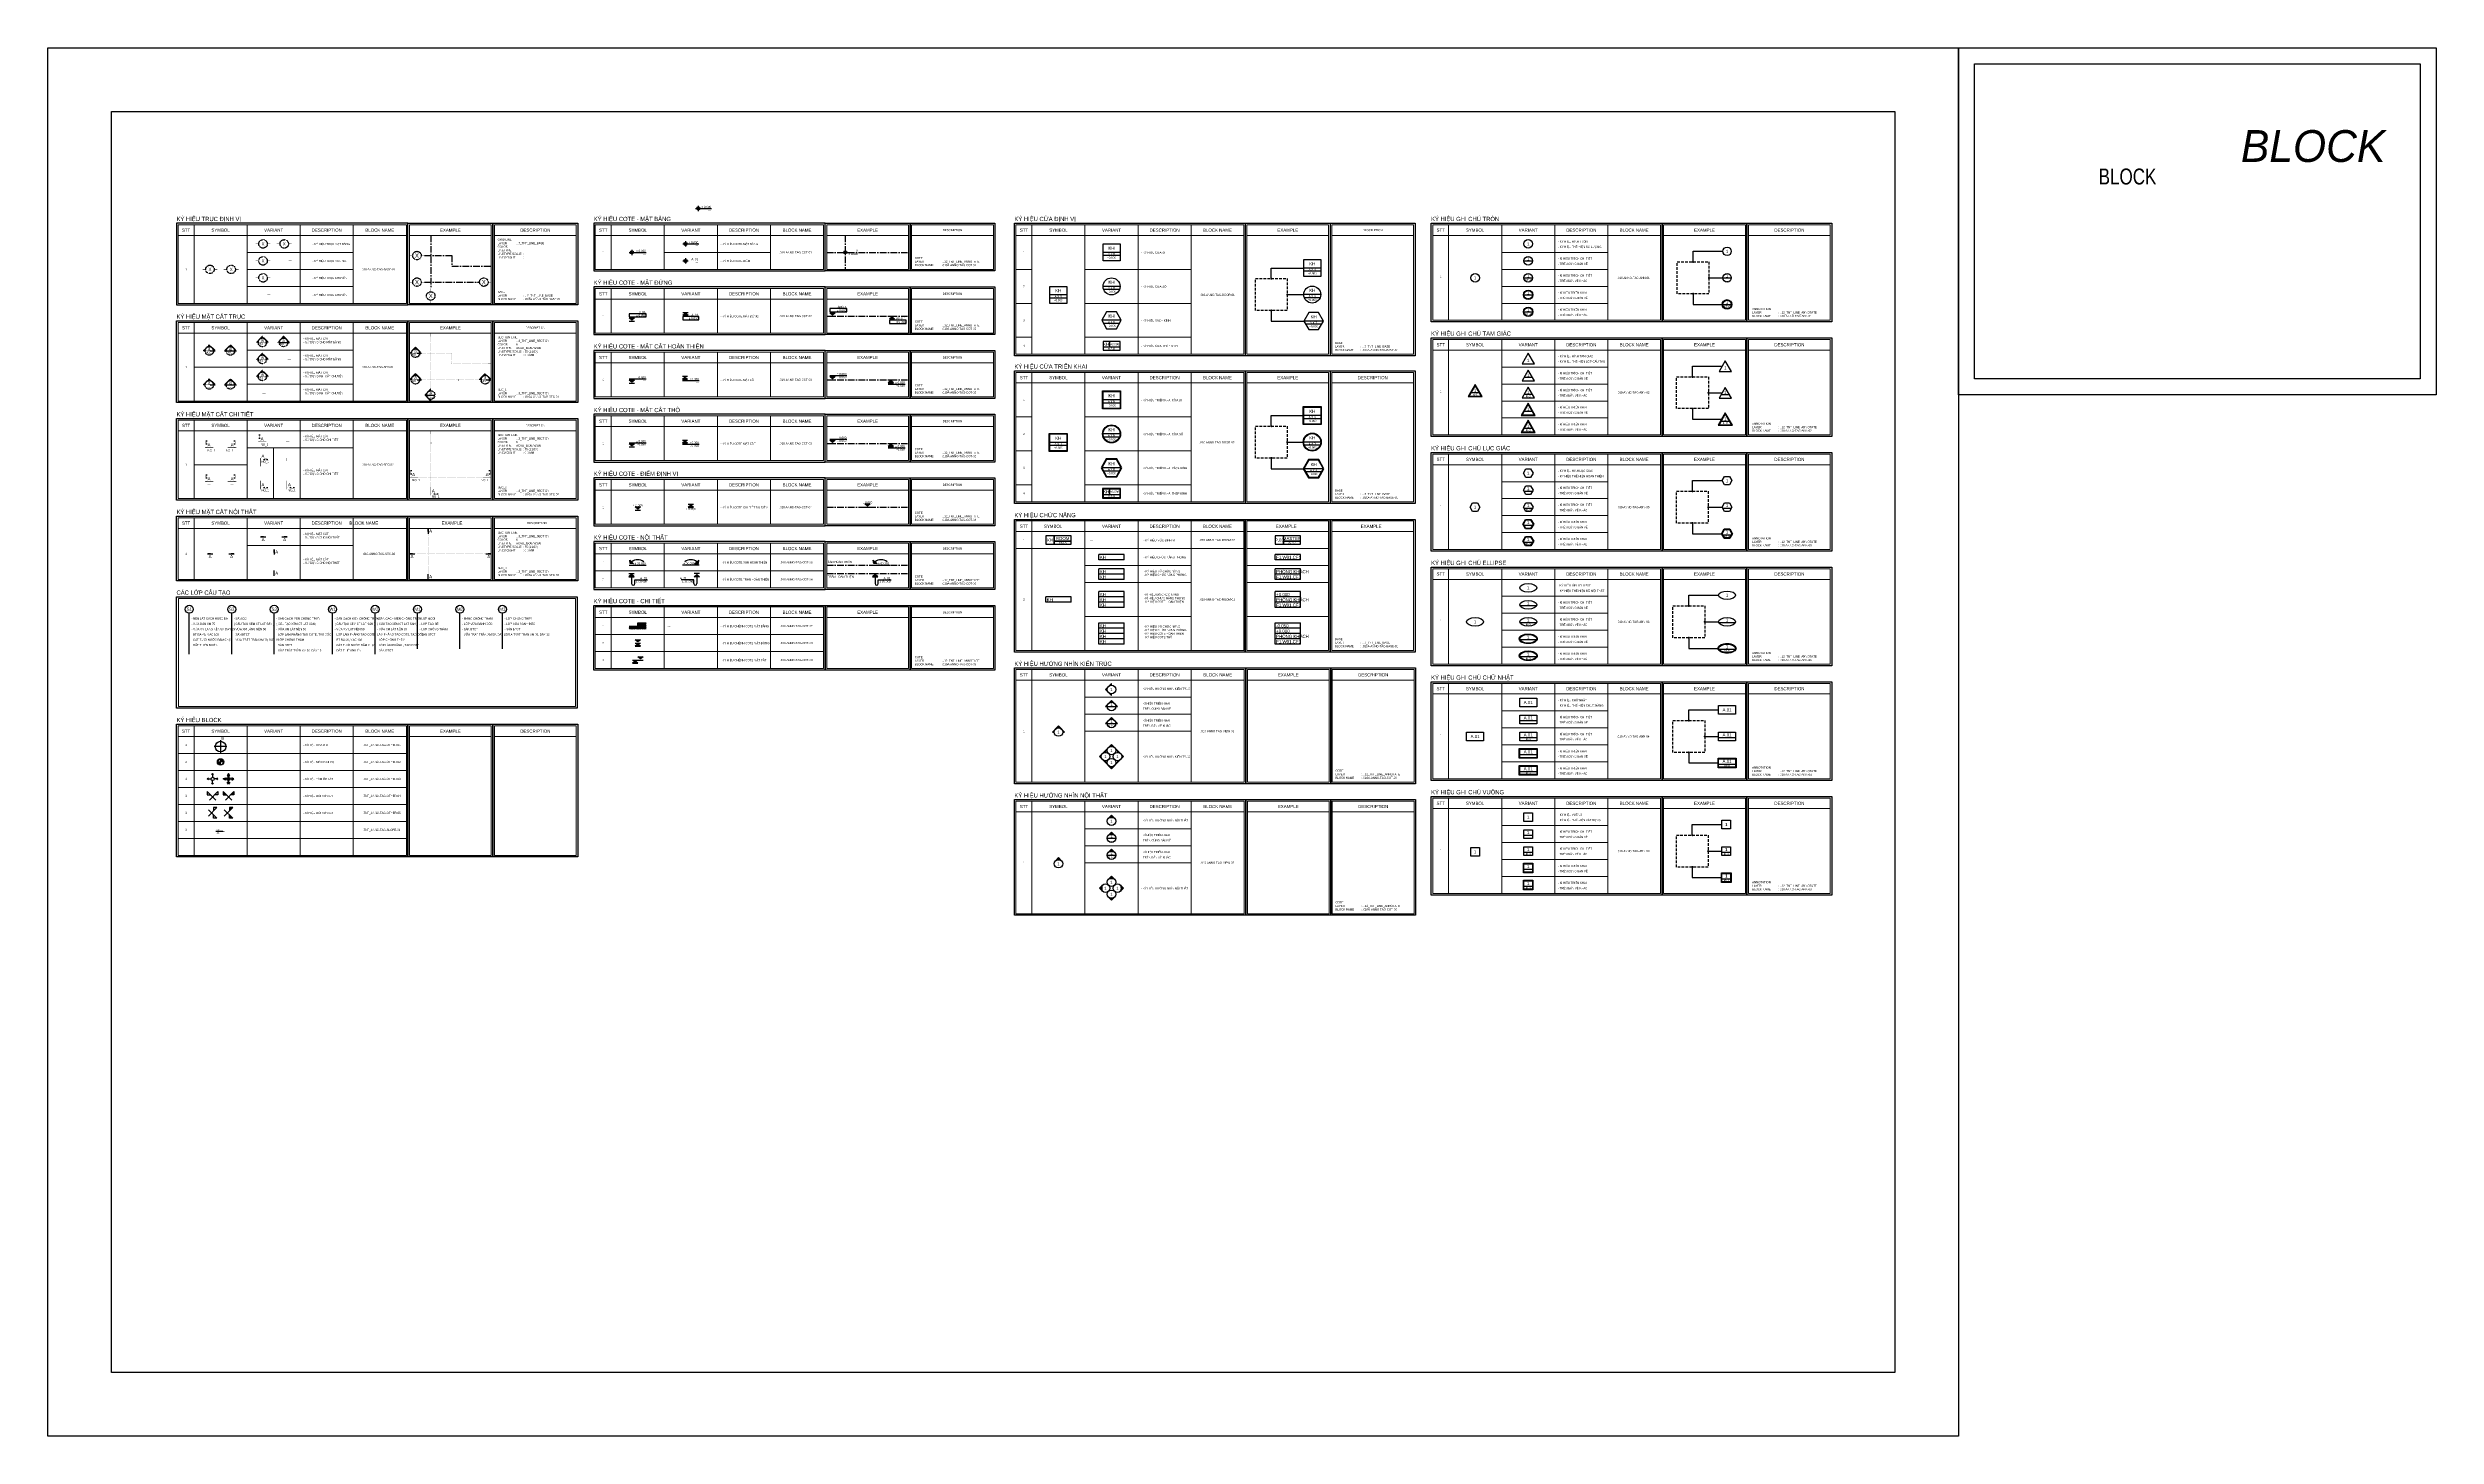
# Model space of a CAD drawing. Header units: millimetres. Extents: x 21129 to 2803301, y -510327 to 166837.
# Drawn here: x 218892 to 443892, y -424763 to -293963 of the extents above; entities that cross this region are included whole.
import ezdxf
from ezdxf.enums import TextEntityAlignment as Align

# ---------------------------------------------------------------- set-up
doc = ezdxf.new("R2010")
doc.units = ezdxf.units.MM
doc.set_wipeout_variables(frame=1)
for name, pattern in [('ACAD_ISO07W100', [3, 0, -3]), ('CENTER', [2, 1.25, -0.25, 0.25, -0.25]), ('HIDDEN', [0.375, 0.25, -0.125])]:
    doc.linetypes.add(name, pattern=pattern)
for name, color, linetype in [('....01_TNT_A_DRAWING', 7, 'Continuous'), ('....06_TNT_A_SECTION-LINE', 6, 'ACAD_ISO07W100'), ('....07_TNT_A_BASE', 177, 'CENTER'), ('....20_TNT_N_TEXT', 9, 'Continuous'), ('....21_TNT_N_LEADER', 9, 'Continuous'), ('....22_TNT_N_DIMENSION', 251, 'Continuous'), ('....24_TNT_N_ANNOTATE', 14, 'Continuous')]:
    doc.layers.add(name, color=color, linetype=linetype)
doc.layers.add('....03_TNT_A_THIN', color=251, linetype='Continuous', lineweight=13, transparency=0.5)
doc.layers.add('....08_TNT_A_DETAIL', color=156, linetype='HIDDEN', transparency=0.5)
doc.layers.add('....23_TNT_N_HATCH', color=250, linetype='Continuous', transparency=0.5)
doc.styles.add('.TNT_A_TXT_1_MAIN', font='')
doc.styles.add('.TNT_A_TXT_2_SUB', font='UNI Alter Gothic (H).ttf')
doc.styles.add('.TNT_A_TXT_3_NOTE', font='uromans.shx', dxfattribs={"width": 0.8})
doc.styles.add('02_TNT_Text', font='uromans.shx', dxfattribs={"width": 0.8})
doc.styles.add('TNT_DIM', font='uromans.shx', dxfattribs={"width": 0.8})
doc.styles.get('.TNT_A_TXT_1_MAIN').set_extended_font_data('UNI HelvetIns (H)')
doc.dimstyles.new('TNT_DIM1', dxfattribs={"dimtxt": 2, "dimasz": 1.1, "dimexe": 1.1, "dimexo": 0, "dimgap": 0.7, "dimtad": 1, "dimdec": 0, "dimzin": 0, "dimdsep": 46, "dimtxsty": 'TNT_DIM', "dimblk": 'ARCHTICK', "dimcen": 0.09, "dimdle": 1.1, "dimclrd": 256, "dimclre": 256, "dimclrt": 14, "dimadec": 0, "dimazin": 0, "dimtfac": 1, "dimtdec": 0, "dimtmove": 0, "dimatfit": 3, "dimfxl": 0, "dimtfillclr": 256, "dimtolj": 1, "dimtzin": 0, "dimarcsym": 0})

# ---------------------------------------------------------------- blocks, each defined once
blk = doc.blocks.new('.TNT_KHUNG LAYOUT_2')
at = {"color": 250}
blk.add_lwpolyline([(0, 327), (450, 327), (450, 0), (0, 0)], close=True, dxfattribs=at)
at = {"color": 14}
blk.add_lwpolyline([(15, 312), (435, 312), (435, 15), (15, 15)], close=True, dxfattribs=at)
blk = doc.blocks.new('*U533')
blk.add_line((0, -42.3), (0, -3.8))
at = {"linetype": 'ByBlock'}
blk.add_circle((0, 0), 3.76, dxfattribs=at).dxf.unprotected_set("ltscale", 0)
at = {"color": 9, "style": '.TNT_A_TXT_3_NOTE', "width": 0.8}
for tag, p in [('2', (2, -14.8)), ('3', (2, -19.8)), ('4', (2, -24.8)), ('5', (2, -29.8)), ('6', (2, -34.8)), ('7', (2, -39.8)), ('8', (2, -44.8)), ('9', (2, -49.8)), ('10', (2, -54.8))]:
    blk.add_attdef(tag, p, '', height=2, dxfattribs=at)
at = {"color": 9, "style": '.TNT_A_TXT_3_NOTE', "width": 0.8, "flags": 8}
blk.add_attdef('1', (2, -9.8), '', height=2, dxfattribs=at)
at = {"color": 18, "true_color": 0x000000}
blk.add_wipeout([(0, 3.8), (-0.9, 3.6), (-1.8, 3.3), (-2.6, 2.7), (-3.2, 2), (-3.6, 1.2), (-3.8, 0.2), (-3.7, -0.7), (-3.4, -1.6), (-2.9, -2.4), (-2.2, -3), (-1.4, -3.5), (-0.5, -3.7), (0.5, -3.7), (1.4, -3.5), (2.2, -3), (2.9, -2.4), (3.4, -1.6), (3.7, -0.7), (3.8, 0.2), (3.6, 1.2), (3.2, 2), (2.6, 2.7), (1.8, 3.3), (0.9, 3.6)], dxfattribs=at)
at = {"linetype": 'ByBlock'}
blk.add_circle((0, 0), 3.76, dxfattribs=at).dxf.unprotected_set("ltscale", 0)
at = {"color": 9, "style": '.TNT_A_TXT_2_SUB', "flags": 8}
blk.add_attdef('VL', text='', height=3, dxfattribs=at).set_placement((0, 0), align=Align.MIDDLE_CENTER)
blk = doc.blocks.new('*U534')
blk.add_line((0, -42.3), (0, -3.8))
at = {"linetype": 'ByBlock'}
blk.add_circle((0, 0), 3.76, dxfattribs=at).dxf.unprotected_set("ltscale", 0)
at = {"color": 9, "style": '.TNT_A_TXT_3_NOTE', "width": 0.8}
for tag, p in [('2', (2, -14.8)), ('3', (2, -19.8)), ('4', (2, -24.8)), ('5', (2, -29.8)), ('6', (2, -34.8)), ('7', (2, -39.8)), ('8', (2, -44.8)), ('9', (2, -49.8)), ('10', (2, -54.8))]:
    blk.add_attdef(tag, p, '', height=2, dxfattribs=at)
at = {"color": 9, "style": '.TNT_A_TXT_3_NOTE', "width": 0.8, "flags": 8}
blk.add_attdef('1', (2, -9.8), '', height=2, dxfattribs=at)
at = {"color": 18, "true_color": 0x000000}
blk.add_wipeout([(0, 3.8), (-0.9, 3.6), (-1.8, 3.3), (-2.6, 2.7), (-3.2, 2), (-3.6, 1.2), (-3.8, 0.2), (-3.7, -0.7), (-3.4, -1.6), (-2.9, -2.4), (-2.2, -3), (-1.4, -3.5), (-0.5, -3.7), (0.5, -3.7), (1.4, -3.5), (2.2, -3), (2.9, -2.4), (3.4, -1.6), (3.7, -0.7), (3.8, 0.2), (3.6, 1.2), (3.2, 2), (2.6, 2.7), (1.8, 3.3), (0.9, 3.6)], dxfattribs=at)
at = {"linetype": 'ByBlock'}
blk.add_circle((0, 0), 3.76, dxfattribs=at).dxf.unprotected_set("ltscale", 0)
at = {"color": 9, "style": '.TNT_A_TXT_2_SUB', "flags": 8}
blk.add_attdef('VL', text='', height=3, dxfattribs=at).set_placement((0, 0), align=Align.MIDDLE_CENTER)
blk = doc.blocks.new('*U532')
blk.add_line((0, -37.3), (0, -3.8))
at = {"linetype": 'ByBlock'}
blk.add_circle((0, 0), 3.76, dxfattribs=at).dxf.unprotected_set("ltscale", 0)
at = {"color": 9, "style": '.TNT_A_TXT_3_NOTE', "width": 0.8}
for tag, p in [('2', (2, -14.8)), ('3', (2, -19.8)), ('4', (2, -24.8)), ('5', (2, -29.8)), ('6', (2, -34.8)), ('7', (2, -39.8)), ('8', (2, -44.8)), ('9', (2, -49.8)), ('10', (2, -54.8))]:
    blk.add_attdef(tag, p, '', height=2, dxfattribs=at)
at = {"color": 9, "style": '.TNT_A_TXT_3_NOTE', "width": 0.8, "flags": 8}
blk.add_attdef('1', (2, -9.8), '', height=2, dxfattribs=at)
at = {"color": 18, "true_color": 0x000000}
blk.add_wipeout([(0, 3.8), (-0.9, 3.6), (-1.8, 3.3), (-2.6, 2.7), (-3.2, 2), (-3.6, 1.2), (-3.8, 0.2), (-3.7, -0.7), (-3.4, -1.6), (-2.9, -2.4), (-2.2, -3), (-1.4, -3.5), (-0.5, -3.7), (0.5, -3.7), (1.4, -3.5), (2.2, -3), (2.9, -2.4), (3.4, -1.6), (3.7, -0.7), (3.8, 0.2), (3.6, 1.2), (3.2, 2), (2.6, 2.7), (1.8, 3.3), (0.9, 3.6)], dxfattribs=at)
at = {"linetype": 'ByBlock'}
blk.add_circle((0, 0), 3.76, dxfattribs=at).dxf.unprotected_set("ltscale", 0)
at = {"color": 9, "style": '.TNT_A_TXT_2_SUB', "flags": 8}
blk.add_attdef('VL', text='', height=3, dxfattribs=at).set_placement((0, 0), align=Align.MIDDLE_CENTER)
blk = doc.blocks.new('*U514')
at = {"linetype": 'ByBlock'}
h = blk.add_hatch(color=14, dxfattribs=at)
edge = h.paths.add_edge_path()
edge.add_line((4, 0), (5.7, 0))
edge.add_line((5.7, 0), (0, 5.7))
edge.add_line((0, 5.7), (-5.7, 0))
edge.add_line((-5.7, 0), (-4, 0))
edge.add_arc((0, 0), 4, 0, 180, ccw=False)
h.dxf.unprotected_set("ltscale", 0)
h = blk.add_hatch(color=14, dxfattribs=at)
edge = h.paths.add_edge_path()
edge.add_line((24, 0), (25.7, 0))
edge.add_line((25.7, 0), (20, 5.7))
edge.add_line((20, 5.7), (14.4, 0))
edge.add_line((14.4, 0), (16, 0))
edge.add_arc((20, 0), 4, 0, 180, ccw=False)
h.dxf.unprotected_set("ltscale", 0)
at = {"color": 14, "linetype": 'ByBlock'}
for p, q in [((-4, 0), (4, 0)), ((16, 0), (24, 0))]:
    blk.add_line(p, q, dxfattribs=at).dxf.unprotected_set("ltscale", 0)
for points in [[(4, 0), (5.7, 0), (0, 5.7), (-5.7, 0), (-4, 0, -1)], [(24, 0), (25.7, 0), (20, 5.7), (14.4, 0), (16, 0, -1)]]:
    blk.add_lwpolyline(points, format="xyb", close=True, dxfattribs=at).dxf.unprotected_set("ltscale", 0)
for centre in [(0, 0), (20, 0)]:
    blk.add_circle(centre, 4, dxfattribs=at).dxf.unprotected_set("ltscale", 0)
at = {"color": 9, "style": '.TNT_A_TXT_2_SUB', "flags": 8}
for tag, height, p in [('SEC_1', 3, (0, 2)), ('SEC_2', 3, (20, 2)), ('NO_1', 2, (0, -1.5)), ('NO_2', 2, (20, -1.5))]:
    blk.add_attdef(tag, text='', height=height, dxfattribs=at).set_placement(p, align=Align.MIDDLE)
blk = doc.blocks.new('*U515')
at = {"linetype": 'ByBlock'}
h = blk.add_hatch(color=14, dxfattribs=at)
edge = h.paths.add_edge_path()
edge.add_line((4, 0), (5.7, 0))
edge.add_line((5.7, 0), (0, 5.7))
edge.add_line((0, 5.7), (-5.7, 0))
edge.add_line((-5.7, 0), (-4, 0))
edge.add_arc((0, 0), 4, 0, 180, ccw=False)
h.dxf.unprotected_set("ltscale", 0)
at = {"color": 14, "linetype": 'ByBlock'}
blk.add_line((-4, 0), (4, 0), dxfattribs=at).dxf.unprotected_set("ltscale", 0)
blk.add_lwpolyline([(4, 0), (5.7, 0), (0, 5.7), (-5.7, 0), (-4, 0, -1)], format="xyb", close=True, dxfattribs=at).dxf.unprotected_set("ltscale", 0)
at = {"color": 14, "linetype": 'ByBlock', "const_width": 0.4}
blk.add_lwpolyline([(24, 0), (27, 0)], dxfattribs=at).dxf.unprotected_set("ltscale", 0)
at = {"color": 14, "linetype": 'ByBlock'}
blk.add_circle((0, 0), 4, dxfattribs=at).dxf.unprotected_set("ltscale", 0)
at = {"color": 9, "style": '.TNT_A_TXT_2_SUB', "flags": 8}
for tag, height, p in [('SEC_1', 3, (0, 2)), ('NO_1', 2, (0, -1.5))]:
    blk.add_attdef(tag, text='', height=height, dxfattribs=at).set_placement(p, align=Align.MIDDLE)
blk = doc.blocks.new('*U516')
at = {"linetype": 'ByBlock'}
h = blk.add_hatch(color=14, dxfattribs=at)
edge = h.paths.add_edge_path()
edge.add_line((4, 0), (5.7, 0))
edge.add_line((5.7, 0), (0, 5.7))
edge.add_line((0, 5.7), (-5.7, 0))
edge.add_line((-5.7, 0), (-4, 0))
edge.add_arc((0, 0), 4, 0, 180, ccw=False)
h.dxf.unprotected_set("ltscale", 0)
at = {"color": 14, "linetype": 'ByBlock'}
blk.add_line((-4, 0), (4, 0), dxfattribs=at).dxf.unprotected_set("ltscale", 0)
blk.add_lwpolyline([(4, 0), (5.7, 0), (0, 5.7), (-5.7, 0), (-4, 0, -1)], format="xyb", close=True, dxfattribs=at).dxf.unprotected_set("ltscale", 0)
blk.add_circle((0, 0), 4, dxfattribs=at).dxf.unprotected_set("ltscale", 0)
at = {"color": 9, "style": '.TNT_A_TXT_2_SUB', "flags": 8}
for tag, height, p in [('SEC_1', 3, (0, 2)), ('NO_1', 2, (0, -1.5))]:
    blk.add_attdef(tag, text='', height=height, dxfattribs=at).set_placement(p, align=Align.MIDDLE)
blk = doc.blocks.new('*U517')
at = {"color": 14, "linetype": 'ByBlock', "const_width": 0.4}
blk.add_lwpolyline([(0, 0), (3, 0)], dxfattribs=at).dxf.unprotected_set("ltscale", 0)
blk = doc.blocks.new('*U521')
at = {"linetype": 'ByBlock'}
h = blk.add_hatch(color=14, dxfattribs=at)
edge = h.paths.add_edge_path()
edge.add_line((4, 0), (5.7, 0))
edge.add_line((5.7, 0), (0, 5.7))
edge.add_line((0, 5.7), (-5.7, 0))
edge.add_line((-5.7, 0), (-4, 0))
edge.add_arc((0, 0), 4, 0, 180, ccw=False)
h.dxf.unprotected_set("ltscale", 0)
h = blk.add_hatch(color=14, dxfattribs=at)
edge = h.paths.add_edge_path()
edge.add_line((69.7, 0), (71.3, 0))
edge.add_line((71.3, 0), (65.7, 5.7))
edge.add_line((65.7, 5.7), (60, 0))
edge.add_line((60, 0), (61.7, 0))
edge.add_arc((65.7, 0), 4, 0, 180, ccw=False)
h.dxf.unprotected_set("ltscale", 0)
at = {"color": 14, "linetype": 'ByBlock'}
for p, q in [((-4, 0), (4, 0)), ((61.7, 0), (69.7, 0))]:
    blk.add_line(p, q, dxfattribs=at).dxf.unprotected_set("ltscale", 0)
for points in [[(4, 0), (5.7, 0), (0, 5.7), (-5.7, 0), (-4, 0, -1)], [(69.7, 0), (71.3, 0), (65.7, 5.7), (60, 0), (61.7, 0, -1)]]:
    blk.add_lwpolyline(points, format="xyb", close=True, dxfattribs=at).dxf.unprotected_set("ltscale", 0)
for centre in [(0, 0), (65.7, 0)]:
    blk.add_circle(centre, 4, dxfattribs=at).dxf.unprotected_set("ltscale", 0)
at = {"color": 9, "style": '.TNT_A_TXT_2_SUB', "flags": 8}
for tag, height, p in [('SEC_1', 3, (0, 2)), ('SEC_2', 3, (65.7, 2)), ('NO_1', 2, (0, -1.5)), ('NO_2', 2, (65.7, -1.5))]:
    blk.add_attdef(tag, text='', height=height, dxfattribs=at).set_placement(p, align=Align.MIDDLE)
blk = doc.blocks.new('*U519')
at = {"linetype": 'ByBlock'}
h = blk.add_hatch(color=14, dxfattribs=at)
edge = h.paths.add_edge_path()
edge.add_line((4, 0), (5.7, 0))
edge.add_line((5.7, 0), (0, 5.7))
edge.add_line((0, 5.7), (-5.7, 0))
edge.add_line((-5.7, 0), (-4, 0))
edge.add_arc((0, 0), 4, 0, 180, ccw=False)
h.dxf.unprotected_set("ltscale", 0)
at = {"color": 14, "linetype": 'ByBlock'}
blk.add_line((-4, 0), (4, 0), dxfattribs=at).dxf.unprotected_set("ltscale", 0)
blk.add_lwpolyline([(4, 0), (5.7, 0), (0, 5.7), (-5.7, 0), (-4, 0, -1)], format="xyb", close=True, dxfattribs=at).dxf.unprotected_set("ltscale", 0)
blk.add_circle((0, 0), 4, dxfattribs=at).dxf.unprotected_set("ltscale", 0)
at = {"color": 9, "style": '.TNT_A_TXT_2_SUB', "flags": 8}
for tag, height, p in [('SEC_1', 3, (0, 2)), ('NO_1', 2, (0, -1.5))]:
    blk.add_attdef(tag, text='', height=height, dxfattribs=at).set_placement(p, align=Align.MIDDLE)
blk = doc.blocks.new('*U520')
at = {"color": 14, "linetype": 'ByBlock', "const_width": 0.4}
blk.add_lwpolyline([(0, 0), (3, 0)], dxfattribs=at).dxf.unprotected_set("ltscale", 0)
blk = doc.blocks.new('*U518')
at = {"linetype": 'ByBlock'}
h = blk.add_hatch(color=14, dxfattribs=at)
edge = h.paths.add_edge_path()
edge.add_line((0, 4), (0, 5.7))
edge.add_line((0, 5.7), (-5.7, 0))
edge.add_line((-5.7, 0), (0, -5.7))
edge.add_line((0, -5.7), (0, -4))
edge.add_arc((0, 0), 4, 90, 270, ccw=False)
h.dxf.unprotected_set("ltscale", 0)
at = {"color": 14, "linetype": 'ByBlock'}
blk.add_line((-4, 0), (4, 0), dxfattribs=at).dxf.unprotected_set("ltscale", 0)
at = {"color": 14, "linetype": 'ByBlock', "const_width": 0.4}
blk.add_lwpolyline([(0, 55.3), (0, 58.3)], dxfattribs=at).dxf.unprotected_set("ltscale", 0)
at = {"color": 14, "linetype": 'ByBlock'}
blk.add_lwpolyline([(0, 4), (0, 5.7), (-5.7, 0), (0, -5.7), (0, -4, -1)], format="xyb", close=True, dxfattribs=at).dxf.unprotected_set("ltscale", 0)
blk.add_circle((0, 0), 4, dxfattribs=at).dxf.unprotected_set("ltscale", 0)
at = {"color": 9, "style": '.TNT_A_TXT_2_SUB', "flags": 8}
for tag, height, p in [('SEC_1', 3, (0, 2)), ('NO_1', 2, (0, -1.5))]:
    blk.add_attdef(tag, text='', height=height, dxfattribs=at).set_placement(p, align=Align.MIDDLE)
blk = doc.blocks.new('*U510')
at = {"color": 14, "linetype": 'ByBlock', "const_width": 0.4}
for points in [[(0, 54), (0, 57)], [(0, 4), (0, 7)], [(0, -7), (0, -4)]]:
    blk.add_lwpolyline(points, dxfattribs=at).dxf.unprotected_set("ltscale", 0)
at = {"color": 14, "linetype": 'ByBlock'}
blk.add_circle((0, 0), 4, dxfattribs=at).dxf.unprotected_set("ltscale", 0)
at = {"color": 9, "style": '.TNT_A_TXT_2_SUB', "flags": 8}
blk.add_attdef('010_BASE_1', text='', height=4, dxfattribs=at).set_placement((0, 0), align=Align.MIDDLE_CENTER)
blk = doc.blocks.new('*U511')
at = {"color": 14, "linetype": 'ByBlock', "const_width": 0.4}
for points in [[(-7, 0), (-4, 0)], [(4, 0), (7, 0)], [(56, 0), (59, 0)], [(67, 0), (70, 0)]]:
    blk.add_lwpolyline(points, dxfattribs=at).dxf.unprotected_set("ltscale", 0)
at = {"color": 14, "linetype": 'ByBlock'}
for centre in [(0, 0), (63, 0)]:
    blk.add_circle(centre, 4, dxfattribs=at).dxf.unprotected_set("ltscale", 0)
at = {"color": 9, "style": '.TNT_A_TXT_2_SUB', "flags": 8}
for tag, p in [('010_BASE_1', (0, 0)), ('010_BASE_2', (63, 0))]:
    blk.add_attdef(tag, text='', height=4, dxfattribs=at).set_placement(p, align=Align.MIDDLE_CENTER)
blk = doc.blocks.new('*U512')
at = {"color": 14, "linetype": 'ByBlock', "const_width": 0.4}
for points in [[(-7, 0), (-4, 0)], [(4, 0), (7, 0)]]:
    blk.add_lwpolyline(points, dxfattribs=at).dxf.unprotected_set("ltscale", 0)
at = {"color": 14, "linetype": 'ByBlock'}
blk.add_circle((0, 0), 4, dxfattribs=at).dxf.unprotected_set("ltscale", 0)
at = {"color": 9, "style": '.TNT_A_TXT_2_SUB', "flags": 8}
blk.add_attdef('010_BASE_1', text='', height=4, dxfattribs=at).set_placement((0, 0), align=Align.MIDDLE_CENTER)
blk = doc.blocks.new('*U513')
at = {"color": 14, "linetype": 'ByBlock', "const_width": 0.4}
blk.add_lwpolyline([(4, 0), (7, 0)], dxfattribs=at).dxf.unprotected_set("ltscale", 0)
blk = doc.blocks.new('*U509')
at = {"color": 14, "linetype": 'ByBlock', "const_width": 0.4}
for points in [[(-7, 0), (-4, 0)], [(4, 0), (7, 0)], [(13, 0), (16, 0)], [(24, 0), (27, 0)]]:
    blk.add_lwpolyline(points, dxfattribs=at).dxf.unprotected_set("ltscale", 0)
at = {"color": 14, "linetype": 'ByBlock'}
for centre in [(0, 0), (20, 0)]:
    blk.add_circle(centre, 4, dxfattribs=at).dxf.unprotected_set("ltscale", 0)
at = {"color": 9, "style": '.TNT_A_TXT_2_SUB', "flags": 8}
for tag, p in [('BASE_1', (0, 0)), ('BASE_2', (20, 0))]:
    blk.add_attdef(tag, text='', height=3, dxfattribs=at).set_placement(p, align=Align.MIDDLE_CENTER)
blk = doc.blocks.new('*U505')
at = {"color": 14, "linetype": 'ByBlock', "const_width": 0.4}
blk.add_lwpolyline([(4, 0), (7, 0)], dxfattribs=at).dxf.unprotected_set("ltscale", 0)
blk = doc.blocks.new('*U507')
at = {"color": 14, "linetype": 'ByBlock', "const_width": 0.4}
for points in [[(-7, 0), (-4, 0)], [(4, 0), (7, 0)]]:
    blk.add_lwpolyline(points, dxfattribs=at).dxf.unprotected_set("ltscale", 0)
at = {"color": 14, "linetype": 'ByBlock'}
blk.add_circle((0, 0), 4, dxfattribs=at).dxf.unprotected_set("ltscale", 0)
at = {"color": 9, "style": '.TNT_A_TXT_2_SUB', "flags": 8}
blk.add_attdef('BASE_1', text='', height=3, dxfattribs=at).set_placement((0, 0), align=Align.MIDDLE_CENTER)
blk = doc.blocks.new('*U508')
at = {"color": 14, "linetype": 'ByBlock', "const_width": 0.4}
for points in [[(-7, 0), (-4, 0)], [(4, 0), (7, 0)], [(24, 0), (27, 0)]]:
    blk.add_lwpolyline(points, dxfattribs=at).dxf.unprotected_set("ltscale", 0)
at = {"color": 14, "linetype": 'ByBlock'}
blk.add_circle((0, 0), 4, dxfattribs=at).dxf.unprotected_set("ltscale", 0)
at = {"color": 9, "style": '.TNT_A_TXT_2_SUB', "flags": 8}
blk.add_attdef('BASE_1', text='', height=3, dxfattribs=at).set_placement((0, 0), align=Align.MIDDLE_CENTER)
blk = doc.blocks.new('*U506')
at = {"color": 14, "linetype": 'ByBlock', "const_width": 0.4}
for points in [[(-7, 0), (-4, 0)], [(4, 0), (7, 0)], [(13, 0), (16, 0)], [(24, 0), (27, 0)]]:
    blk.add_lwpolyline(points, dxfattribs=at).dxf.unprotected_set("ltscale", 0)
at = {"color": 14, "linetype": 'ByBlock'}
for centre in [(0, 0), (20, 0)]:
    blk.add_circle(centre, 4, dxfattribs=at).dxf.unprotected_set("ltscale", 0)
at = {"color": 9, "style": '.TNT_A_TXT_2_SUB', "flags": 8}
for tag, p in [('BASE_1', (0, 0)), ('BASE_2', (20, 0))]:
    blk.add_attdef(tag, text='', height=3, dxfattribs=at).set_placement(p, align=Align.MIDDLE_CENTER)
blk = doc.blocks.new('*U643')
at = {"color": 14, "linetype": 'ByBlock'}
blk.add_line((0, 6.5), (0, -1.5), dxfattribs=at)
at = {"color": 14, "linetype": 'ByBlock', "const_width": 0.4}
for points in [[(-1.5, 0), (6.5, 0)], [(-0.5, 6.5), (-0.5, 3.5)]]:
    blk.add_lwpolyline(points, dxfattribs=at)
at = {"color": 14, "const_width": 0.4}
blk.add_lwpolyline([(25, 0), (28, 0)], dxfattribs=at)
at = {"color": 9, "style": '.TNT_A_TXT_2_SUB', "flags": 8}
blk.add_attdef('SEC_1', text='', height=3, dxfattribs=at).set_placement((1, 0.3), align=Align.BOTTOM_LEFT)
blk.add_attdef('NO_1', text='', height=2, dxfattribs=at).set_placement((1, -1.5), align=Align.TOP_LEFT)
blk = doc.blocks.new('*U641')
at = {"color": 14}
for p, q in [((6.5, 26.5), (-1.5, 26.5)), ((6.5, 0), (-1.5, 0))]:
    blk.add_line(p, q, dxfattribs=at)
at = {"color": 14, "const_width": 0.4}
for points in [[(0, 28), (0, 20)], [(6.5, 27), (3.5, 27)], [(0, -1.5), (0, 6.5)], [(6.5, -0.5), (3.5, -0.5)]]:
    blk.add_lwpolyline(points, dxfattribs=at)
at = {"color": 9, "style": '.TNT_A_TXT_2_SUB', "flags": 8}
for tag, p in [('SEC_3', (1, 27.3)), ('SEC_1', (1, 0.3))]:
    blk.add_attdef(tag, text='', height=3, dxfattribs=at).set_placement(p, align=Align.BOTTOM_LEFT)
for tag, p in [('NO_3', (1, 25.5)), ('NO_1', (1, -1.5))]:
    blk.add_attdef(tag, text='', height=2, dxfattribs=at).set_placement(p, align=Align.TOP_LEFT)
blk = doc.blocks.new('*U639')
at = {"color": 14, "linetype": 'ByBlock'}
for p, q in [((0, 6.5), (0, -1.5)), ((26.5, 6.5), (26.5, -1.5))]:
    blk.add_line(p, q, dxfattribs=at)
at = {"color": 14, "linetype": 'ByBlock', "const_width": 0.4}
for points in [[(-1.5, 0), (6.5, 0)], [(-0.5, 6.5), (-0.5, 3.5)], [(28, 0), (20, 0)], [(27, 6.5), (27, 3.5)]]:
    blk.add_lwpolyline(points, dxfattribs=at)
at = {"color": 9, "style": '.TNT_A_TXT_2_SUB', "flags": 8}
blk.add_attdef('SEC_1', text='', height=3, dxfattribs=at).set_placement((1, 0.3), align=Align.BOTTOM_LEFT)
blk.add_attdef('SEC_2', text='', height=3, dxfattribs=at).set_placement((25.5, 0.3), align=Align.BOTTOM_RIGHT)
blk.add_attdef('NO_1', text='', height=2, dxfattribs=at).set_placement((1, -1.5), align=Align.TOP_LEFT)
blk.add_attdef('NO_2', text='', height=2, dxfattribs=at).set_placement((25.5, -1.5), align=Align.TOP_RIGHT)
blk = doc.blocks.new('*U642')
at = {"color": 14}
blk.add_line((6.5, 0), (-1.5, 0), dxfattribs=at)
at = {"color": 14, "const_width": 0.4}
for points in [[(0, 25), (0, 28)], [(0, -1.5), (0, 6.5)], [(6.5, -0.5), (3.5, -0.5)]]:
    blk.add_lwpolyline(points, dxfattribs=at)
at = {"color": 9, "style": '.TNT_A_TXT_2_SUB', "flags": 8}
blk.add_attdef('SEC_1', text='', height=3, dxfattribs=at).set_placement((1, 0.3), align=Align.BOTTOM_LEFT)
blk.add_attdef('NO_1', text='', height=2, dxfattribs=at).set_placement((1, -1.5), align=Align.TOP_LEFT)
blk = doc.blocks.new('*U644')
at = {"color": 14}
blk.add_line((6.5, 0), (-1.5, 0), dxfattribs=at)
at = {"color": 14, "const_width": 0.4}
for points in [[(0, 56.5), (0, 59.5)], [(0, -1.5), (0, 6.5)], [(6.5, -0.5), (3.5, -0.5)]]:
    blk.add_lwpolyline(points, dxfattribs=at)
at = {"color": 9, "style": '.TNT_A_TXT_2_SUB', "flags": 8}
blk.add_attdef('SEC_1', text='', height=3, dxfattribs=at).set_placement((1, 0.3), align=Align.BOTTOM_LEFT)
blk.add_attdef('NO_1', text='', height=2, dxfattribs=at).set_placement((1, -1.5), align=Align.TOP_LEFT)
blk = doc.blocks.new('*U645')
at = {"color": 14, "linetype": 'ByBlock'}
for p, q in [((0, 6.5), (0, -1.5)), ((74, 6.5), (74, -1.5))]:
    blk.add_line(p, q, dxfattribs=at)
at = {"color": 14, "linetype": 'ByBlock', "const_width": 0.4}
for points in [[(-1.5, 0), (6.5, 0)], [(-0.5, 6.5), (-0.5, 3.5)], [(75.5, 0), (67.5, 0)], [(74.5, 6.5), (74.5, 3.5)]]:
    blk.add_lwpolyline(points, dxfattribs=at)
at = {"color": 9, "style": '.TNT_A_TXT_2_SUB', "flags": 8}
blk.add_attdef('SEC_1', text='', height=3, dxfattribs=at).set_placement((1, 0.3), align=Align.BOTTOM_LEFT)
blk.add_attdef('SEC_2', text='', height=3, dxfattribs=at).set_placement((73, 0.3), align=Align.BOTTOM_RIGHT)
blk.add_attdef('NO_1', text='', height=2, dxfattribs=at).set_placement((1, -1.5), align=Align.TOP_LEFT)
blk.add_attdef('NO_2', text='', height=2, dxfattribs=at).set_placement((73, -1.5), align=Align.TOP_RIGHT)
blk = doc.blocks.new('*U528')
at = {"layer": '....24_TNT_N_ANNOTATE'}
for p, q in [((-2.5, 0), (2.5, 0)), ((17.5, 0), (22.5, 0))]:
    blk.add_line(p, q, dxfattribs=at)
at = {"layer": '....24_TNT_N_ANNOTATE', "const_width": 0.4}
for points in [[(-2.5, 0.5), (0.5, 0.5)], [(22.5, 0.5), (19.5, 0.5)]]:
    blk.add_lwpolyline(points, dxfattribs=at)
at = {"color": 9, "style": '.TNT_A_TXT_2_SUB', "flags": 8}
blk.add_attdef('SEC_1', text='', height=3, dxfattribs=at).set_placement((-1.5, -2.5), align=Align.MIDDLE_LEFT)
blk.add_attdef('SEC_2', text='', height=3, dxfattribs=at).set_placement((21.5, -2.5), align=Align.MIDDLE_RIGHT)
blk = doc.blocks.new('*U529')
at = {"layer": '....24_TNT_N_ANNOTATE'}
for p, q in [((-2.5, 0), (2.5, 0)), ((69.5, 0), (74.5, 0))]:
    blk.add_line(p, q, dxfattribs=at)
at = {"layer": '....24_TNT_N_ANNOTATE', "const_width": 0.4}
for points in [[(-2.5, 0.5), (0.5, 0.5)], [(74.5, 0.5), (71.5, 0.5)]]:
    blk.add_lwpolyline(points, dxfattribs=at)
at = {"color": 9, "style": '.TNT_A_TXT_2_SUB', "flags": 8}
blk.add_attdef('SEC_1', text='', height=3, dxfattribs=at).set_placement((-1.5, -2.5), align=Align.MIDDLE_LEFT)
blk.add_attdef('SEC_2', text='', height=3, dxfattribs=at).set_placement((73.5, -2.5), align=Align.MIDDLE_RIGHT)
blk = doc.blocks.new('*U530')
at = {"layer": '....24_TNT_N_ANNOTATE'}
for p, q in [((-2.5, 0), (-2.5, -5)), ((-2.5, -48), (-2.5, -43))]:
    blk.add_line(p, q, dxfattribs=at)
at = {"layer": '....24_TNT_N_ANNOTATE', "const_width": 0.4}
for points in [[(-3, 0), (-3, -3)], [(-3, -48), (-3, -45)]]:
    blk.add_lwpolyline(points, dxfattribs=at)
at = {"color": 9, "style": '.TNT_A_TXT_2_SUB', "flags": 8}
for tag, p in [('SEC_1', (-1.5, -2.5)), ('SEC_3', (-1.5, -45.5))]:
    blk.add_attdef(tag, text='', height=3, dxfattribs=at).set_placement(p, align=Align.MIDDLE_LEFT)
blk = doc.blocks.new('*U531')
at = {"layer": '....24_TNT_N_ANNOTATE'}
for p, q in [((-2.5, 0), (-2.5, -5)), ((-2.5, -25), (-2.5, -20))]:
    blk.add_line(p, q, dxfattribs=at)
at = {"layer": '....24_TNT_N_ANNOTATE', "const_width": 0.4}
for points in [[(-3, 0), (-3, -3)], [(-3, -25), (-3, -22)]]:
    blk.add_lwpolyline(points, dxfattribs=at)
at = {"color": 9, "style": '.TNT_A_TXT_2_SUB', "flags": 8}
for tag, p in [('SEC_1', (-1.5, -2.5)), ('SEC_3', (-1.5, -22.5))]:
    blk.add_attdef(tag, text='', height=3, dxfattribs=at).set_placement(p, align=Align.MIDDLE_LEFT)
blk = doc.blocks.new('*U538')
at = {"layer": '....24_TNT_N_ANNOTATE'}
h = blk.add_hatch(color=256, dxfattribs=at)
h.dxf.hatch_style = 1
h.paths.add_polyline_path([(0, 1.5, 0.414214), (-1.5, 0), (0, 0)])
h = blk.add_hatch(color=256, dxfattribs=at)
h.dxf.hatch_style = 1
h.paths.add_polyline_path([(1.5, 0), (0, 0), (0, -1.5, 0.414214)])
for p, q in [((-2.5, 0), (13.5, 0)), ((-2.5, 0), (2.5, 0)), ((0, 2.5), (0, -2.5))]:
    blk.add_line(p, q, dxfattribs=at)
blk.add_circle((0, 0), 1.5, dxfattribs=at)
at = {"color": 9, "style": '.TNT_A_TXT_3_NOTE', "width": 0.8, "flags": 8}
blk.add_attdef('COT_1', text='', height=2, dxfattribs=at).set_placement((13, -0.2), align=Align.BOTTOM_RIGHT)
blk.add_attdef('COT_2', text='', height=2, dxfattribs=at).set_placement((13, -0.5), align=Align.TOP_RIGHT)
blk = doc.blocks.new('*U539')
at = {"layer": '....24_TNT_N_ANNOTATE'}
h = blk.add_hatch(color=256, dxfattribs=at)
h.dxf.hatch_style = 1
h.paths.add_polyline_path([(0, 1.5, 0.414214), (-1.5, 0), (0, 0)])
h = blk.add_hatch(color=256, dxfattribs=at)
h.dxf.hatch_style = 1
h.paths.add_polyline_path([(1.5, 0), (0, 0), (0, -1.5, 0.414214)])
for p, q in [((-2.5, 0), (12.5, 0)), ((-2.5, 0), (2.5, 0)), ((0, 2.5), (0, -2.5))]:
    blk.add_line(p, q, dxfattribs=at)
blk.add_circle((0, 0), 1.5, dxfattribs=at)
at = {"color": 9, "style": '.TNT_A_TXT_3_NOTE', "width": 0.8, "flags": 8}
blk.add_attdef('COT_1', text='', height=2, dxfattribs=at).set_placement((12, -0.2), align=Align.BOTTOM_RIGHT)
blk.add_attdef('COT_2', text='', height=2, dxfattribs=at).set_placement((12, -0.5), align=Align.TOP_RIGHT)
blk = doc.blocks.new('*U540')
at = {"layer": '....24_TNT_N_ANNOTATE'}
h = blk.add_hatch(color=256, dxfattribs=at)
h.dxf.hatch_style = 1
h.paths.add_polyline_path([(0, 1.5, 0.414214), (-1.5, 0), (0, 0)])
h = blk.add_hatch(color=256, dxfattribs=at)
h.dxf.hatch_style = 1
h.paths.add_polyline_path([(1.5, 0), (0, 0), (0, -1.5, 0.414214)])
for p, q in [((-2.5, 0), (2.5, 0)), ((0, 2.5), (0, -2.5))]:
    blk.add_line(p, q, dxfattribs=at)
blk.add_circle((0, 0), 1.5, dxfattribs=at)
at = {"color": 9, "style": '.TNT_A_TXT_2_SUB', "flags": 8}
blk.add_attdef('A_01', text='', height=2, dxfattribs=at).set_placement((12, 0), align=Align.BOTTOM_RIGHT)
at = {"color": 9, "style": '.TNT_A_TXT_3_NOTE', "width": 0.8, "flags": 8}
blk.add_attdef('COT_2', text='', height=2, dxfattribs=at).set_placement((12, -0.5), align=Align.TOP_RIGHT)
blk = doc.blocks.new('*U543')
at = {"layer": '....24_TNT_N_ANNOTATE'}
h = blk.add_hatch(color=256, dxfattribs=at)
h.dxf.hatch_style = 1
h.paths.add_polyline_path([(2.5, 3), (-2.5, 3), (0, 1)])
blk.add_line((-2.5, 0), (2.5, 0), dxfattribs=at)
for points in [[(-2.5, 4), (13.5, 4), (13.5, 7), (-2.5, 7)], [(-2.5, 3), (2.5, 3), (0, 1)]]:
    blk.add_lwpolyline(points, close=True, dxfattribs=at)
at = {"color": 9, "style": '.TNT_A_TXT_3_NOTE', "width": 0.8, "flags": 8}
blk.add_attdef('COT_1', text='', height=2, dxfattribs=at).set_placement((13, 5.5), align=Align.MIDDLE_RIGHT)
at = {"color": 9, "style": '.TNT_A_TXT_2_SUB', "flags": 8}
blk.add_attdef('A_01', text='', height=2, dxfattribs=at).set_placement((13, 7), align=Align.BOTTOM_RIGHT)
blk = doc.blocks.new('*U544')
at = {"layer": '....24_TNT_N_ANNOTATE'}
h = blk.add_hatch(color=256, dxfattribs=at)
h.dxf.hatch_style = 1
h.paths.add_polyline_path([(2.5, -3), (-2.5, -3), (0, -1)])
blk.add_line((-2.5, 0), (2.5, 0), dxfattribs=at)
for points in [[(-2.5, -3), (2.5, -3), (0, -1)], [(-2.5, -7), (12.5, -7), (12.5, -4), (-2.5, -4)]]:
    blk.add_lwpolyline(points, close=True, dxfattribs=at)
at = {"color": 9, "style": '.TNT_A_TXT_3_NOTE', "width": 0.8, "flags": 8}
blk.add_attdef('COT_1', text='', height=2, dxfattribs=at).set_placement((12, -5.5), align=Align.MIDDLE_RIGHT)
at = {"color": 9, "style": '.TNT_A_TXT_2_SUB', "flags": 8}
blk.add_attdef('A_01', text='', height=2, dxfattribs=at).set_placement((12, -4), align=Align.BOTTOM_RIGHT)
blk = doc.blocks.new('*U546')
at = {"layer": '....24_TNT_N_ANNOTATE'}
h = blk.add_hatch(color=256, dxfattribs=at)
h.dxf.hatch_style = 1
h.paths.add_polyline_path([(2.5, 3), (-2.5, 3), (0, 1)])
for p, q in [((-2.5, 4), (13.5, 4)), ((-2.5, 0), (2.5, 0))]:
    blk.add_line(p, q, dxfattribs=at)
blk.add_lwpolyline([(-2.5, 3), (2.5, 3), (0, 1)], close=True, dxfattribs=at)
at = {"color": 9, "style": '.TNT_A_TXT_3_NOTE', "width": 0.8, "flags": 8}
blk.add_attdef('COT_1', text='', height=2, dxfattribs=at).set_placement((13, 3.8), align=Align.BOTTOM_RIGHT)
blk.add_attdef('COT_2', text='', height=2, dxfattribs=at).set_placement((13, 3.5), align=Align.TOP_RIGHT)
blk = doc.blocks.new('*U547')
at = {"layer": '....24_TNT_N_ANNOTATE'}
h = blk.add_hatch(color=256, dxfattribs=at)
h.dxf.hatch_style = 1
h.paths.add_polyline_path([(2.5, -3), (-2.5, -3), (0, -1)])
for p, q in [((-2.5, 0), (2.5, 0)), ((-2.5, -4), (13.5, -4))]:
    blk.add_line(p, q, dxfattribs=at)
blk.add_lwpolyline([(-2.5, -3), (2.5, -3), (0, -1)], close=True, dxfattribs=at)
at = {"color": 9, "style": '.TNT_A_TXT_3_NOTE', "width": 0.8, "flags": 8}
blk.add_attdef('COT_1', text='', height=2, dxfattribs=at).set_placement((13, -4.2), align=Align.BOTTOM_RIGHT)
blk.add_attdef('COT_2', text='', height=2, dxfattribs=at).set_placement((13, -4.5), align=Align.TOP_RIGHT)
blk = doc.blocks.new('*U541')
at = {"layer": '....24_TNT_N_ANNOTATE'}
h = blk.add_hatch(color=256, dxfattribs=at)
h.dxf.hatch_style = 1
h.paths.add_polyline_path([(2.5, 3), (-2.5, 3), (0, 1)])
blk.add_line((-2.5, 0), (2.5, 0), dxfattribs=at)
for points in [[(-2.5, 4), (13.5, 4), (13.5, 7), (-2.5, 7)], [(-2.5, 3), (2.5, 3), (0, 1)]]:
    blk.add_lwpolyline(points, close=True, dxfattribs=at)
at = {"color": 9, "style": '.TNT_A_TXT_3_NOTE', "width": 0.8, "flags": 8}
blk.add_attdef('COT_1', text='', height=2, dxfattribs=at).set_placement((13, 5.5), align=Align.MIDDLE_RIGHT)
at = {"color": 9, "style": '.TNT_A_TXT_2_SUB', "flags": 8}
blk.add_attdef('A_01', text='', height=2, dxfattribs=at).set_placement((13, 7), align=Align.BOTTOM_RIGHT)
blk = doc.blocks.new('*U542')
at = {"layer": '....24_TNT_N_ANNOTATE'}
h = blk.add_hatch(color=256, dxfattribs=at)
h.dxf.hatch_style = 1
h.paths.add_polyline_path([(2.5, -3), (-2.5, -3), (0, -1)])
blk.add_line((-2.5, 0), (2.5, 0), dxfattribs=at)
for points in [[(-2.5, -3), (2.5, -3), (0, -1)], [(-2.5, -7), (13.5, -7), (13.5, -4), (-2.5, -4)]]:
    blk.add_lwpolyline(points, close=True, dxfattribs=at)
at = {"color": 9, "style": '.TNT_A_TXT_3_NOTE', "width": 0.8, "flags": 8}
blk.add_attdef('COT_1', text='', height=2, dxfattribs=at).set_placement((13, -5.5), align=Align.MIDDLE_RIGHT)
at = {"color": 9, "style": '.TNT_A_TXT_2_SUB', "flags": 8}
blk.add_attdef('A_01', text='', height=2, dxfattribs=at).set_placement((13, -4), align=Align.BOTTOM_RIGHT)
blk = doc.blocks.new('*U548')
at = {"layer": '....24_TNT_N_ANNOTATE'}
h = blk.add_hatch(color=256, dxfattribs=at)
h.dxf.hatch_style = 1
h.paths.add_polyline_path([(2.5, -3), (-2.5, -3), (0, -1)])
for p, q in [((-2.5, 0), (2.5, 0)), ((-2.5, -4), (13.5, -4))]:
    blk.add_line(p, q, dxfattribs=at)
blk.add_lwpolyline([(-2.5, -3), (2.5, -3), (0, -1)], close=True, dxfattribs=at)
at = {"color": 9, "style": '.TNT_A_TXT_3_NOTE', "width": 0.8, "flags": 8}
blk.add_attdef('COT_1', text='', height=2, dxfattribs=at).set_placement((13, -4.2), align=Align.BOTTOM_RIGHT)
blk.add_attdef('COT_2', text='', height=2, dxfattribs=at).set_placement((13, -4.5), align=Align.TOP_RIGHT)
blk = doc.blocks.new('*U549')
at = {"layer": '....24_TNT_N_ANNOTATE'}
h = blk.add_hatch(color=256, dxfattribs=at)
h.dxf.hatch_style = 1
h.paths.add_polyline_path([(2.5, 3), (-2.5, 3), (0, 1)])
for p, q in [((-2.5, 4), (13.5, 4)), ((-2.5, 0), (2.5, 0))]:
    blk.add_line(p, q, dxfattribs=at)
blk.add_lwpolyline([(-2.5, 3), (2.5, 3), (0, 1)], close=True, dxfattribs=at)
at = {"color": 9, "style": '.TNT_A_TXT_3_NOTE', "width": 0.8, "flags": 8}
blk.add_attdef('COT_1', text='', height=2, dxfattribs=at).set_placement((13, 3.8), align=Align.BOTTOM_RIGHT)
blk.add_attdef('COT_2', text='', height=2, dxfattribs=at).set_placement((13, 3.5), align=Align.TOP_RIGHT)
blk = doc.blocks.new('*U552')
at = {"layer": '....24_TNT_N_ANNOTATE'}
h = blk.add_hatch(color=256, dxfattribs=at)
h.dxf.hatch_style = 1
h.paths.add_polyline_path([(2.5, 3), (-2.5, 3), (0, 1)])
blk.add_line((-2.5, 0), (2.5, 0), dxfattribs=at)
blk.add_lwpolyline([(-2.5, 3), (2.5, 3), (0, 1)], close=True, dxfattribs=at)
at = {"color": 9, "style": '.TNT_A_TXT_3_NOTE', "width": 0.8, "flags": 8}
blk.add_attdef('COT_1', text='', height=2, dxfattribs=at).set_placement((0, 2.8), align=Align.BOTTOM_CENTER)
blk = doc.blocks.new('*U551')
at = {"layer": '....24_TNT_N_ANNOTATE'}
h = blk.add_hatch(color=256, dxfattribs=at)
h.dxf.hatch_style = 1
h.paths.add_polyline_path([(2.5, -3), (-2.5, -3), (0, -1)])
blk.add_line((-2.5, 0), (2.5, 0), dxfattribs=at)
blk.add_lwpolyline([(-2.5, -3), (2.5, -3), (0, -1)], close=True, dxfattribs=at)
at = {"color": 9, "style": '.TNT_A_TXT_3_NOTE', "width": 0.8, "flags": 8}
blk.add_attdef('COT_1', text='', height=2, dxfattribs=at).set_placement((0, -6.2), align=Align.BOTTOM_CENTER)
blk = doc.blocks.new('*U555')
at = {"layer": '....24_TNT_N_ANNOTATE'}
h = blk.add_hatch(color=256, dxfattribs=at)
h.dxf.hatch_style = 1
h.paths.add_polyline_path([(-3.9, 1.2), (-7.5, 4.6), (-7.1, 1.5)])
blk.add_line((-8, 0), (8, 0), dxfattribs=at)
blk.add_lwpolyline([(-7.5, 4.6), (-3.9, 1.2), (-7.1, 1.5)], close=True, dxfattribs=at)
blk.add_arc((0, -3.9), 8.9, 51.1285, 129.8715, dxfattribs=at)
at = {"color": 9, "style": '.TNT_A_TXT_3_NOTE', "width": 0.8, "flags": 8}
blk.add_attdef('COT_1', text='', height=2, dxfattribs=at).set_placement((7.5, -0.2), align=Align.BOTTOM_RIGHT)
blk = doc.blocks.new('*U556')
at = {"layer": '....24_TNT_N_ANNOTATE'}
h = blk.add_hatch(color=256, dxfattribs=at)
h.dxf.hatch_style = 1
h.paths.add_polyline_path([(0, -1), (-2.5, -3), (2.5, -3)])
for p, q in [((-2.5, 0), (2.5, 0)), ((0, -3), (0, -9.5)), ((3, -9.5), (3, -6)), ((3, -6), (15, -6))]:
    blk.add_line(p, q, dxfattribs=at)
blk.add_lwpolyline([(-2.5, -3), (2.5, -3), (0, -1)], close=True, dxfattribs=at)
blk.add_arc((1.5, -9.5), 1.5, 180, 0, dxfattribs=at)
at = {"color": 9, "style": '.TNT_A_TXT_3_NOTE', "width": 0.8, "flags": 8}
blk.add_attdef('COT_1', text='', height=2, dxfattribs=at).set_placement((14.5, -6.5), align=Align.TOP_RIGHT)
at = {"color": 9, "style": '.TNT_A_TXT_2_SUB', "flags": 8}
blk.add_attdef('A_01', text='', height=2, dxfattribs=at).set_placement((14.5, -6), align=Align.BOTTOM_RIGHT)
blk = doc.blocks.new('*U554')
at = {"layer": '....24_TNT_N_ANNOTATE'}
h = blk.add_hatch(color=256, dxfattribs=at)
h.dxf.hatch_style = 1
h.paths.add_polyline_path([(3.9, 1.2), (7.5, 4.6), (7.1, 1.5)])
blk.add_line((8, 0), (-8, 0), dxfattribs=at)
blk.add_lwpolyline([(7.5, 4.6), (3.9, 1.2), (7.1, 1.5)], close=True, dxfattribs=at)
blk.add_arc((0, -3.9), 8.9, 50.1285, 128.8715, dxfattribs=at)
at = {"color": 9, "style": '.TNT_A_TXT_3_NOTE', "width": 0.8, "flags": 8}
blk.add_attdef('COT_1', text='', height=2, dxfattribs=at).set_placement((1.9, -0.2), align=Align.BOTTOM_RIGHT)
blk = doc.blocks.new('*U557')
at = {"layer": '....24_TNT_N_ANNOTATE'}
h = blk.add_hatch(color=256, dxfattribs=at)
h.dxf.hatch_style = 1
h.paths.add_polyline_path([(0, -1), (2.5, -3), (-2.5, -3)])
for p, q in [((2.5, 0), (-2.5, 0)), ((-3, -6), (-15, -6)), ((-3, -9.5), (-3, -6)), ((0, -3), (0, -9.5))]:
    blk.add_line(p, q, dxfattribs=at)
blk.add_lwpolyline([(2.5, -3), (-2.5, -3), (0, -1)], close=True, dxfattribs=at)
blk.add_arc((-1.5, -9.5), 1.5, 180, 0, dxfattribs=at)
at = {"color": 9, "style": '.TNT_A_TXT_2_SUB', "flags": 8}
blk.add_attdef('A_01', text='', height=2, dxfattribs=at).set_placement((-9.6, -6), align=Align.BOTTOM_RIGHT)
at = {"color": 9, "style": '.TNT_A_TXT_3_NOTE', "width": 0.8, "flags": 8}
blk.add_attdef('COT_1', text='', height=2, dxfattribs=at).set_placement((-5.1, -6.5), align=Align.TOP_RIGHT)
blk = doc.blocks.new('.TNT_ANNO-TAG-COT-07')
h = blk.add_hatch()
h.set_pattern_fill('ANSI31', color=251, scale=0.25, style=0)
h.set_pattern_definition([(45, (-7, -5), (-0.561266, 0.561266), [])])
h.paths.add_polyline_path([(8, 3), (0, 3), (0, 0), (-8, 0), (-8, -3), (8, -3)])
at = {"layer": '....24_TNT_N_ANNOTATE'}
blk.add_lwpolyline([(-8, 0), (0, 0), (0, 3), (8, 3)], dxfattribs=at)
blk = doc.blocks.new('.TNT_ANNO-TAG-COT-08')
at = {"layer": '....24_TNT_N_ANNOTATE'}
h = blk.add_hatch(color=256, dxfattribs=at)
h.dxf.hatch_style = 1
h.paths.add_polyline_path([(2.5, 3), (-2.5, 3), (0, 1)])
h = blk.add_hatch(color=256, dxfattribs=at)
h.dxf.hatch_style = 1
h.paths.add_polyline_path([(0, -1), (-2.5, -3), (2.5, -3)])
blk.add_line((-2.5, 0), (2.5, 0), dxfattribs=at)
for points in [[(-2.5, 3), (2.5, 3), (0, 1)], [(-2.5, -3), (2.5, -3), (0, -1)]]:
    blk.add_lwpolyline(points, close=True, dxfattribs=at)
blk = doc.blocks.new('.TNT_ANNO-TAG-COT-09')
at = {"layer": '....24_TNT_N_ANNOTATE'}
h = blk.add_hatch(color=256, dxfattribs=at)
h.dxf.hatch_style = 1
h.paths.add_polyline_path([(5, 3), (0, 3), (2.5, 1)])
h = blk.add_hatch(color=256, dxfattribs=at)
h.dxf.hatch_style = 1
h.paths.add_polyline_path([(-2.5, -1), (-5, -3), (0, -3)])
blk.add_line((-5, 0), (5, 0), dxfattribs=at)
for points in [[(0, 3), (5, 3), (2.5, 1)], [(-5, -3), (0, -3), (-2.5, -1)]]:
    blk.add_lwpolyline(points, close=True, dxfattribs=at)
blk = doc.blocks.new('*U553')
at = {"layer": '....24_TNT_N_ANNOTATE'}
h = blk.add_hatch(color=256, dxfattribs=at)
h.dxf.hatch_style = 1
h.paths.add_polyline_path([(-3.9, 1.2), (-7.5, 4.6), (-7.1, 1.5)])
blk.add_line((-8, 0), (8, 0), dxfattribs=at)
blk.add_lwpolyline([(-7.5, 4.6), (-3.9, 1.2), (-7.1, 1.5)], close=True, dxfattribs=at)
blk.add_arc((0, -3.9), 8.9, 51.1285, 129.8715, dxfattribs=at)
at = {"color": 9, "style": '.TNT_A_TXT_3_NOTE', "width": 0.8, "flags": 8}
blk.add_attdef('COT_1', text='', height=2, dxfattribs=at).set_placement((7.5, -0.2), align=Align.BOTTOM_RIGHT)
blk = doc.blocks.new('*U558')
at = {"color": 14, "ltscale": 4}
for p, q in [((8, 0), (-8, 0)), ((8, -3), (-8, -3))]:
    blk.add_line(p, q, dxfattribs=at)
blk.add_lwpolyline([(-8, 8), (8, 8), (8, -8), (-8, -8)], close=True, dxfattribs=at)
at = {"color": 9, "style": '.TNT_A_TXT_2_SUB', "flags": 8}
blk.add_attdef('KH_1', text='', height=3, dxfattribs=at).set_placement((0, 4), align=Align.MIDDLE)
at = {"color": 9, "ltscale": 6, "style": '.TNT_A_TXT_3_NOTE', "width": 0.8, "flags": 8}
blk.add_attdef('COTE_1', text='', height=2, dxfattribs=at).set_placement((0, -5), align=Align.MIDDLE)
at = {"color": 9, "style": '.TNT_A_TXT_3_NOTE', "width": 0.8, "flags": 8}
blk.add_attdef('KT_1', text='', height=2, dxfattribs=at).set_placement((0, -1.5), align=Align.MIDDLE)
blk = doc.blocks.new('*U559')
at = {"color": 14, "ltscale": 4}
for p, q in [((8, 0), (-8, 0)), ((7.4, -3), (-7.4, -3))]:
    blk.add_line(p, q, dxfattribs=at)
blk.add_circle((0, 0), 8, dxfattribs=at)
at = {"color": 9, "style": '.TNT_A_TXT_2_SUB', "flags": 8}
blk.add_attdef('KH_1', text='', height=3, dxfattribs=at).set_placement((0, 4), align=Align.MIDDLE)
at = {"color": 9, "ltscale": 6, "style": '.TNT_A_TXT_3_NOTE', "width": 0.8, "flags": 8}
blk.add_attdef('COTE_1', text='', height=2, dxfattribs=at).set_placement((0, -5), align=Align.MIDDLE)
at = {"color": 9, "style": '.TNT_A_TXT_3_NOTE', "width": 0.8, "flags": 8}
blk.add_attdef('KT_1', text='', height=2, dxfattribs=at).set_placement((0, -1.5), align=Align.MIDDLE)
blk = doc.blocks.new('*U560')
at = {"color": 14, "ltscale": 4}
for p, q in [((9.2, 0), (-9.2, 0)), ((7.5, -3), (-7.5, -3))]:
    blk.add_line(p, q, dxfattribs=at)
blk.add_lwpolyline([(4.6, -8), (9.2, 0), (4.6, 8), (-4.6, 8), (-9.2, 0), (-4.6, -8)], close=True, dxfattribs=at)
at = {"color": 9, "style": '.TNT_A_TXT_2_SUB', "flags": 8}
blk.add_attdef('KH_1', text='', height=3, dxfattribs=at).set_placement((0, 4), align=Align.MIDDLE)
at = {"color": 9, "ltscale": 6, "style": '.TNT_A_TXT_3_NOTE', "width": 0.8, "flags": 8}
blk.add_attdef('COTE_1', text='', height=2, dxfattribs=at).set_placement((0, -5), align=Align.MIDDLE)
at = {"color": 9, "style": '.TNT_A_TXT_3_NOTE', "width": 0.8, "flags": 8}
blk.add_attdef('KT_1', text='', height=2, dxfattribs=at).set_placement((0, -1.5), align=Align.MIDDLE)
blk = doc.blocks.new('*U561')
at = {"color": 14}
blk.add_line((-8, 0), (8, 0), dxfattribs=at)
at = {"color": 14, "ltscale": 4}
blk.add_line((-2, 5), (-2, 0), dxfattribs=at)
at = {"color": 14}
blk.add_lwpolyline([(-8, -3), (8, -3), (8, 5), (-8, 5)], close=True, dxfattribs=at)
at = {"color": 9, "style": '.TNT_A_TXT_2_SUB', "flags": 8}
blk.add_attdef('KH_2', text='', height=3, dxfattribs=at).set_placement((-5, 2.5), align=Align.MIDDLE)
at = {"color": 9, "style": '.TNT_A_TXT_3_NOTE', "width": 0.8, "flags": 8}
for tag, p in [('COTE_2', (3, 2.5)), ('KT_2', (0, -1.5))]:
    blk.add_attdef(tag, text='', height=2, dxfattribs=at).set_placement(p, align=Align.MIDDLE)
blk = doc.blocks.new('*U564')
at = {"color": 251, "ltscale": 4}
for p, q in [((8, 0), (-8, 0)), ((8, -3), (-8, -3))]:
    blk.add_line(p, q, dxfattribs=at)
at = {"color": 14, "ltscale": 4}
blk.add_lwpolyline([(-8.5, 8.5), (8.5, 8.5), (8.5, -8.5), (-8.5, -8.5)], close=True, dxfattribs=at)
at = {"color": 251, "ltscale": 4}
blk.add_lwpolyline([(-8, 8), (8, 8), (8, -8), (-8, -8)], close=True, dxfattribs=at)
at = {"color": 9, "style": '.TNT_A_TXT_2_SUB', "flags": 8}
blk.add_attdef('KH_1', text='', height=3, dxfattribs=at).set_placement((0, 4), align=Align.MIDDLE)
at = {"color": 9, "ltscale": 6, "style": '.TNT_A_TXT_3_NOTE', "width": 0.8, "flags": 8}
blk.add_attdef('COTE_1', text='', height=2, dxfattribs=at).set_placement((0, -5), align=Align.MIDDLE)
at = {"color": 9, "style": '.TNT_A_TXT_3_NOTE', "width": 0.8, "flags": 8}
blk.add_attdef('KT_1', text='', height=2, dxfattribs=at).set_placement((0, -1.5), align=Align.MIDDLE)
blk = doc.blocks.new('*U565')
at = {"color": 251, "ltscale": 4}
for p, q in [((8, 0), (-8, 0)), ((7.4, -3), (-7.4, -3))]:
    blk.add_line(p, q, dxfattribs=at)
at = {"color": 14, "ltscale": 4}
blk.add_circle((0, 0), 8.5, dxfattribs=at)
at = {"color": 251, "ltscale": 4}
blk.add_circle((0, 0), 8, dxfattribs=at)
at = {"color": 9, "style": '.TNT_A_TXT_2_SUB', "flags": 8}
blk.add_attdef('KH_1', text='', height=3, dxfattribs=at).set_placement((0, 4), align=Align.MIDDLE)
at = {"color": 9, "ltscale": 6, "style": '.TNT_A_TXT_3_NOTE', "width": 0.8, "flags": 8}
blk.add_attdef('COTE_1', text='', height=2, dxfattribs=at).set_placement((0, -5), align=Align.MIDDLE)
at = {"color": 9, "style": '.TNT_A_TXT_3_NOTE', "width": 0.8, "flags": 8}
blk.add_attdef('KT_1', text='', height=2, dxfattribs=at).set_placement((0, -1.5), align=Align.MIDDLE)
blk = doc.blocks.new('*U566')
at = {"color": 251, "ltscale": 4}
for p, q in [((9.2, 0), (-9.2, 0)), ((7.5, -3), (-7.5, -3))]:
    blk.add_line(p, q, dxfattribs=at)
at = {"color": 14, "ltscale": 4}
blk.add_lwpolyline([(4.9, -8.5), (9.8, 0), (4.9, 8.5), (-4.9, 8.5), (-9.8, 0), (-4.9, -8.5)], close=True, dxfattribs=at)
at = {"color": 251, "ltscale": 4}
blk.add_lwpolyline([(4.6, -8), (9.2, 0), (4.6, 8), (-4.6, 8), (-9.2, 0), (-4.6, -8)], close=True, dxfattribs=at)
at = {"color": 9, "style": '.TNT_A_TXT_2_SUB', "flags": 8}
blk.add_attdef('KH_1', text='', height=3, dxfattribs=at).set_placement((0, 4), align=Align.MIDDLE)
at = {"color": 9, "ltscale": 6, "style": '.TNT_A_TXT_3_NOTE', "width": 0.8, "flags": 8}
blk.add_attdef('COTE_1', text='', height=2, dxfattribs=at).set_placement((0, -5), align=Align.MIDDLE)
at = {"color": 9, "style": '.TNT_A_TXT_3_NOTE', "width": 0.8, "flags": 8}
blk.add_attdef('KT_1', text='', height=2, dxfattribs=at).set_placement((0, -1.5), align=Align.MIDDLE)
blk = doc.blocks.new('*U567')
at = {"color": 251}
blk.add_line((-8, 0), (8, 0), dxfattribs=at)
at = {"color": 251, "ltscale": 4}
blk.add_line((-2, 5), (-2, 0), dxfattribs=at)
at = {"color": 14}
blk.add_lwpolyline([(-8.5, -3.5), (8.5, -3.5), (8.5, 5.5), (-8.5, 5.5)], close=True, dxfattribs=at)
at = {"color": 251}
blk.add_lwpolyline([(-8, -3), (8, -3), (8, 5), (-8, 5)], close=True, dxfattribs=at)
at = {"color": 9, "style": '.TNT_A_TXT_2_SUB', "flags": 8}
blk.add_attdef('KH_2', text='', height=3, dxfattribs=at).set_placement((-5, 2.5), align=Align.MIDDLE)
at = {"color": 9, "style": '.TNT_A_TXT_3_NOTE', "width": 0.8, "flags": 8}
for tag, p in [('COTE_2', (3, 2.5)), ('KT_2', (0, -1.5))]:
    blk.add_attdef(tag, text='', height=2, dxfattribs=at).set_placement(p, align=Align.MIDDLE)
blk = doc.blocks.new('_ArchTick')
at = {"color": 0, "linetype": 'ByBlock', "const_width": 0.15}
blk.add_lwpolyline([(-0.5, -0.5), (0.5, 0.5)], dxfattribs=at)
blk = doc.blocks.new('*U571')
at = {"layer": '....24_TNT_N_ANNOTATE'}
for p, q in [((0, 0), (0, 5)), ((24, 5), (0, 5)), ((24, 0), (0, 0)), ((24, 0), (24, 5))]:
    blk.add_line(p, q, dxfattribs=at)
at = {"color": 9, "style": '.TNT_A_TXT_2_SUB', "flags": 8}
blk.add_attdef('KH_1', text='', height=3, dxfattribs=at).set_placement((1, 2.25), align=Align.MIDDLE_LEFT)
blk = doc.blocks.new('*U572')
at = {"layer": '....24_TNT_N_ANNOTATE'}
for p, q in [((0, 5), (0, 10)), ((24, 10), (0, 10)), ((0, 0), (0, 5)), ((24, 5), (0, 5)), ((24, 0), (0, 0)), ((24, 5), (24, 10)), ((24, 0), (24, 5))]:
    blk.add_line(p, q, dxfattribs=at)
at = {"color": 9, "style": '.TNT_A_TXT_2_SUB', "flags": 8}
for tag, p in [('KH_2', (1, 7.25)), ('KH_1', (1, 2.25))]:
    blk.add_attdef(tag, text='', height=3, dxfattribs=at).set_placement(p, align=Align.MIDDLE_LEFT)
blk = doc.blocks.new('*U573')
at = {"layer": '....24_TNT_N_ANNOTATE'}
for p, q in [((0, 10), (0, 15)), ((24, 15), (0, 15)), ((0, 5), (0, 10)), ((24, 10), (0, 10)), ((0, 0), (0, 5)), ((24, 5), (0, 5)), ((24, 0), (0, 0)), ((24, 10), (24, 15)), ((24, 5), (24, 10)), ((24, 0), (24, 5))]:
    blk.add_line(p, q, dxfattribs=at)
at = {"color": 9, "style": '.TNT_A_TXT_2_SUB', "flags": 8}
for tag, p in [('KH_3', (1, 12.25)), ('KH_2', (1, 7.25)), ('KH_1', (1, 2.25))]:
    blk.add_attdef(tag, text='', height=3, dxfattribs=at).set_placement(p, align=Align.MIDDLE_LEFT)
blk = doc.blocks.new('*U570')
at = {"layer": '....24_TNT_N_ANNOTATE'}
for p, q in [((0, 15), (0, 20)), ((0, 20), (24, 20)), ((0, 10), (0, 15)), ((24, 15), (0, 15)), ((0, 5), (0, 10)), ((24, 10), (0, 10)), ((0, 0), (0, 5)), ((24, 5), (0, 5)), ((24, 0), (0, 0)), ((24, 15), (24, 20)), ((24, 10), (24, 15)), ((24, 5), (24, 10)), ((24, 0), (24, 5))]:
    blk.add_line(p, q, dxfattribs=at)
at = {"color": 9, "style": '.TNT_A_TXT_2_SUB', "flags": 8}
for tag, p in [('KH_4', (1, 17.25)), ('KH_3', (1, 12.25)), ('KH_2', (1, 7.25)), ('KH_1', (1, 2.25))]:
    blk.add_attdef(tag, text='', height=3, dxfattribs=at).set_placement(p, align=Align.MIDDLE_LEFT)
blk = doc.blocks.new('*U615')
at = {"color": 14}
blk.add_lwpolyline([(-4, 4), (4, 4), (4, -4), (-4, -4)], close=True, dxfattribs=at)
at = {"color": 9, "style": '.TNT_A_TXT_2_SUB', "flags": 8}
blk.add_attdef('NUMBER', text='', height=3, dxfattribs=at).set_placement((0, 0), align=Align.MIDDLE)
blk = doc.blocks.new('*U617')
at = {"color": 14}
blk.add_line((-4, -1), (4, -1), dxfattribs=at)
blk.add_lwpolyline([(-4, 4), (4, 4), (4, -4), (-4, -4)], close=True, dxfattribs=at)
at = {"color": 9, "style": '.TNT_A_TXT_2_SUB', "flags": 8}
for tag, height, p in [('1', 3, (0, 1.5)), ('KT-0', 2, (0, -2.5))]:
    blk.add_attdef(tag, text='', height=height, dxfattribs=at).set_placement(p, align=Align.MIDDLE)
blk = doc.blocks.new('*U619')
at = {"color": 251}
blk.add_line((-4, -1), (4, -1), dxfattribs=at)
at = {"color": 14}
blk.add_lwpolyline([(-4.5, 4.5), (4.5, 4.5), (4.5, -4.5), (-4.5, -4.5)], close=True, dxfattribs=at)
at = {"color": 251}
blk.add_lwpolyline([(-4, 4), (4, 4), (4, -4), (-4, -4)], close=True, dxfattribs=at)
at = {"color": 9, "style": '.TNT_A_TXT_2_SUB', "flags": 8}
for tag, height, p in [('1', 3, (0, 1.5)), ('KT-0', 2, (0, -2.5))]:
    blk.add_attdef(tag, text='', height=height, dxfattribs=at).set_placement(p, align=Align.MIDDLE)
blk = doc.blocks.new('*U610')
at = {"color": 14}
blk.add_lwpolyline([(-8, 4), (8, 4), (8, -4), (-8, -4)], close=True, dxfattribs=at)
at = {"color": 9, "style": '.TNT_A_TXT_2_SUB', "flags": 8}
blk.add_attdef('KH.NUMBER', text='', height=3, dxfattribs=at).set_placement((0, 0), align=Align.MIDDLE)
blk = doc.blocks.new('*U611')
at = {"color": 14}
blk.add_line((-8, -1), (8, -1), dxfattribs=at)
blk.add_lwpolyline([(-8, 4), (8, 4), (8, -4), (-8, -4)], close=True, dxfattribs=at)
at = {"color": 9, "style": '.TNT_A_TXT_2_SUB', "flags": 8}
blk.add_attdef('A.01', text='', height=3, dxfattribs=at).set_placement((0, 1.5), align=Align.MIDDLE)
at = {"color": 9, "flags": 8}
blk.add_attdef('_', text='', height=2, dxfattribs=at).set_placement((0, -2.5), align=Align.MIDDLE)
blk = doc.blocks.new('*U613')
at = {"color": 251}
blk.add_line((-8, -1), (8, -1), dxfattribs=at)
at = {"color": 14}
blk.add_lwpolyline([(-8.5, 4.5), (8.5, 4.5), (8.5, -4.5), (-8.5, -4.5)], close=True, dxfattribs=at)
at = {"color": 251}
blk.add_lwpolyline([(-8, 4), (8, 4), (8, -4), (-8, -4)], close=True, dxfattribs=at)
at = {"color": 9, "style": '.TNT_A_TXT_2_SUB', "flags": 8}
for tag, height, p in [('A.01', 3, (0, 1.5)), ('KT-0', 2, (0, -2.5))]:
    blk.add_attdef(tag, text='', height=height, dxfattribs=at).set_placement(p, align=Align.MIDDLE)
blk = doc.blocks.new('*U600')
at = {"color": 14}
blk.add_lwpolyline([(-2.3, 4), (2.3, 4), (4.6, 0), (2.3, -4), (-2.3, -4), (-4.6, 0)], close=True, dxfattribs=at)
at = {"color": 9, "style": '.TNT_A_TXT_2_SUB', "flags": 8}
blk.add_attdef('NUMBER', text='', height=3, dxfattribs=at).set_placement((0, 0), align=Align.MIDDLE)
blk = doc.blocks.new('*U601')
at = {"color": 14}
blk.add_line((-4, -1), (4, -1), dxfattribs=at)
blk.add_lwpolyline([(-2.3, 4), (2.3, 4), (4.6, 0), (2.3, -4), (-2.3, -4), (-4.6, 0)], close=True, dxfattribs=at)
at = {"color": 9, "style": '.TNT_A_TXT_2_SUB', "flags": 8}
blk.add_attdef('1', text='', height=3, dxfattribs=at).set_placement((0, 1.5), align=Align.MIDDLE)
at = {"color": 9, "flags": 8}
blk.add_attdef('_', text='', height=2, dxfattribs=at).set_placement((0, -2.5), align=Align.MIDDLE)
blk = doc.blocks.new('*U604')
at = {"color": 251}
blk.add_line((-4, -1), (4, -1), dxfattribs=at)
at = {"color": 14}
blk.add_lwpolyline([(-2.6, 4.5), (2.6, 4.5), (5.2, 0), (2.6, -4.5), (-2.6, -4.5), (-5.2, 0)], close=True, dxfattribs=at)
at = {"color": 251}
blk.add_lwpolyline([(-2.3, 4), (2.3, 4), (4.6, 0), (2.3, -4), (-2.3, -4), (-4.6, 0)], close=True, dxfattribs=at)
at = {"color": 9, "style": '.TNT_A_TXT_2_SUB', "flags": 8}
for tag, height, p in [('1', 3, (0, 1.5)), ('KT-0', 2, (0, -2.5))]:
    blk.add_attdef(tag, text='', height=height, dxfattribs=at).set_placement(p, align=Align.MIDDLE)
blk = doc.blocks.new('*U606')
at = {"color": 14}
blk.add_ellipse((0, 0), major_axis=(8, 0), ratio=0.5, dxfattribs=at)
at = {"color": 9, "style": '.TNT_A_TXT_2_SUB', "flags": 8}
blk.add_attdef('NUMBER', text='', height=3, dxfattribs=at).set_placement((0, 0), align=Align.MIDDLE)
blk = doc.blocks.new('*U607')
at = {"color": 14}
blk.add_line((7.75, -1), (-7.75, -1), dxfattribs=at)
blk.add_ellipse((0, 0), major_axis=(8, 0), ratio=0.5, dxfattribs=at)
at = {"color": 9, "style": '.TNT_A_TXT_2_SUB', "flags": 8}
blk.add_attdef('1', text='', height=3, dxfattribs=at).set_placement((0, 1.5), align=Align.MIDDLE)
at = {"color": 9, "flags": 8}
blk.add_attdef('_', text='', height=2, dxfattribs=at).set_placement((0, -2.5), align=Align.MIDDLE)
blk = doc.blocks.new('*U605')
at = {"color": 251}
blk.add_line((7.8, -1), (-7.8, -1), dxfattribs=at)
blk.add_ellipse((0, 0), major_axis=(8, 0), ratio=0.5, dxfattribs=at)
at = {"color": 14}
blk.add_open_spline([(-8.5, 0), (-8.5, -0.3), (-8.4, -0.7), (-8.2, -1.3), (-8, -1.6), (-7.2, -2.5), (-6.5, -3), (-4.9, -3.7), (-3.9, -4), (-1.8, -4.4), (-0.7, -4.5), (1.5, -4.5), (2.6, -4.3), (4.6, -3.9), (5.5, -3.5), (7, -2.6), (7.6, -2.1), (8.3, -1.2), (8.4, -0.8), (8.5, 0.1), (8.5, 0.5), (8.2, 1.3), (8, 1.6), (7.3, 2.3), (7, 2.6), (5.7, 3.4), (4.6, 3.9), (2.3, 4.4), (1, 4.5), (-1.5, 4.5), (-2.8, 4.3), (-5, 3.7), (-6, 3.3), (-7.4, 2.3), (-7.8, 1.9), (-8.3, 1.1), (-8.4, 0.7), (-8.5, 0.2), (-8.5, 0.1), (-8.5, 0)], degree=3, knots=[3.141593, 3.141593, 3.141593, 3.141593, 3.347101, 3.347101, 3.552609, 3.552609, 3.954294, 3.954294, 4.355979, 4.355979, 4.757664, 4.757664, 5.159349, 5.159349, 5.561034, 5.561034, 5.96272, 5.96272, 6.211776, 6.211776, 6.460833, 6.460833, 6.709889, 6.709889, 6.958946, 6.958946, 7.421559, 7.421559, 7.884172, 7.884172, 8.346785, 8.346785, 8.809398, 8.809398, 9.128497, 9.128497, 9.376161, 9.376161, 9.424778, 9.424778, 9.424778, 9.424778], dxfattribs=at)
at = {"color": 9, "style": '.TNT_A_TXT_2_SUB', "flags": 8}
for tag, height, p in [('1', 3, (0, 1.5)), ('KT-0', 2, (0, -2.5))]:
    blk.add_attdef(tag, text='', height=height, dxfattribs=at).set_placement(p, align=Align.MIDDLE)
blk = doc.blocks.new('*U589')
at = {"color": 14, "linetype": 'ByBlock', "lineweight": -2}
blk.add_circle((0, 0), 4, dxfattribs=at)
at = {"color": 9, "style": '.TNT_A_TXT_2_SUB', "flags": 8}
blk.add_attdef('NUMBER', text='', height=2.84, dxfattribs=at).set_placement((0, 0), align=Align.MIDDLE)
blk = doc.blocks.new('*U593')
at = {"color": 14, "ltscale": 4}
blk.add_line((-4, 0), (4, 0), dxfattribs=at)
at = {"color": 14, "linetype": 'ByBlock', "lineweight": -2}
blk.add_circle((0, 0), 4, dxfattribs=at)
at = {"color": 9, "style": '.TNT_A_TXT_2_SUB', "flags": 8}
blk.add_attdef('1', text='', height=3, dxfattribs=at).set_placement((0, 2), align=Align.MIDDLE)
at = {"color": 9, "flags": 8}
blk.add_attdef('_', text='', height=2, dxfattribs=at).set_placement((0, -2), align=Align.MIDDLE)
blk = doc.blocks.new('*U592')
at = {"color": 14, "ltscale": 4}
blk.add_line((-4, 0), (4, 0), dxfattribs=at)
at = {"color": 14, "linetype": 'ByBlock', "lineweight": -2}
blk.add_circle((0, 0), 4, dxfattribs=at)
at = {"color": 9, "style": '.TNT_A_TXT_2_SUB', "flags": 8}
for tag, height, p in [('1', 3, (0, 2)), ('KT-0', 2, (0, -2))]:
    blk.add_attdef(tag, text='', height=height, dxfattribs=at).set_placement(p, align=Align.MIDDLE)
blk = doc.blocks.new('*U591')
at = {"color": 251, "ltscale": 4}
blk.add_lwpolyline([(-4, 0), (4, 0)], dxfattribs=at)
at = {"color": 14, "ltscale": 4}
blk.add_circle((0, 0), 4.5, dxfattribs=at)
at = {"color": 251, "ltscale": 4}
blk.add_circle((0, 0), 4, dxfattribs=at)
at = {"color": 9, "style": '.TNT_A_TXT_2_SUB', "flags": 8}
blk.add_attdef('1', text='', height=3, dxfattribs=at).set_placement((0, 2), align=Align.MIDDLE)
at = {"color": 9, "flags": 8}
blk.add_attdef('_', text='', height=2, dxfattribs=at).set_placement((0, -2), align=Align.MIDDLE)
blk = doc.blocks.new('*U590')
at = {"color": 251, "ltscale": 4}
blk.add_lwpolyline([(-4, 0), (4, 0)], dxfattribs=at)
at = {"color": 14, "ltscale": 4}
blk.add_circle((0, 0), 4.5, dxfattribs=at)
at = {"color": 251, "ltscale": 4}
blk.add_circle((0, 0), 4, dxfattribs=at)
at = {"color": 9, "style": '.TNT_A_TXT_2_SUB', "flags": 8}
for tag, height, p in [('1', 3, (0, 2)), ('KT-0', 2, (0, -2))]:
    blk.add_attdef(tag, text='', height=height, dxfattribs=at).set_placement(p, align=Align.MIDDLE)
blk = doc.blocks.new('*U598')
at = {"color": 251}
blk.add_line((4.1, -0.3), (-4.1, -0.3), dxfattribs=at)
at = {"color": 14}
blk.add_lwpolyline([(0, 7.7), (-6.7, -3.9), (6.7, -3.9)], close=True, dxfattribs=at)
at = {"color": 251}
blk.add_lwpolyline([(0, 6.7), (-5.8, -3.4), (5.8, -3.4), (0, 6.7)], dxfattribs=at)
at = {"color": 9, "style": '.TNT_A_TXT_2_SUB', "flags": 8}
for tag, height, p in [('1', 3, (0, 2)), ('KT-0', 2, (0, -1.8))]:
    blk.add_attdef(tag, text='', height=height, dxfattribs=at).set_placement(p, align=Align.MIDDLE)
blk = doc.blocks.new('*U595')
at = {"color": 14}
blk.add_lwpolyline([(0, 6.7), (-5.8, -3.4), (5.8, -3.4), (0, 6.7)], dxfattribs=at)
at = {"color": 9, "style": '.TNT_A_TXT_2_SUB', "flags": 8}
blk.add_attdef('NUMBER', text='', height=3, dxfattribs=at).set_placement((0, 0), align=Align.MIDDLE)
blk = doc.blocks.new('*U596')
at = {"color": 14}
blk.add_line((4.1, -0.3), (-4.1, -0.3), dxfattribs=at)
blk.add_lwpolyline([(0, 6.7), (-5.8, -3.4), (5.8, -3.4), (0, 6.7)], dxfattribs=at)
at = {"color": 9, "style": '.TNT_A_TXT_2_SUB', "flags": 8}
blk.add_attdef('1', text='', height=3, dxfattribs=at).set_placement((0, 2), align=Align.MIDDLE)
at = {"color": 9, "flags": 8}
blk.add_attdef('_', text='', height=2, dxfattribs=at).set_placement((0, -1.8), align=Align.MIDDLE)
blk = doc.blocks.new('*U599')
at = {"color": 14}
blk.add_line((4.1, -0.3), (-4.1, -0.3), dxfattribs=at)
blk.add_lwpolyline([(0, 6.7), (-5.8, -3.4), (5.8, -3.4), (0, 6.7)], dxfattribs=at)
at = {"color": 9, "style": '.TNT_A_TXT_2_SUB', "flags": 8}
for tag, height, p in [('1', 3, (0, 2)), ('KT-0', 2, (0, -1.8))]:
    blk.add_attdef(tag, text='', height=height, dxfattribs=at).set_placement(p, align=Align.MIDDLE)
blk = doc.blocks.new('*U597')
at = {"color": 251}
blk.add_line((4.1, -0.3), (-4.1, -0.3), dxfattribs=at)
at = {"color": 14}
blk.add_lwpolyline([(0, 7.7), (-6.7, -3.9), (6.7, -3.9)], close=True, dxfattribs=at)
at = {"color": 251}
blk.add_lwpolyline([(0, 6.7), (-5.8, -3.4), (5.8, -3.4), (0, 6.7)], dxfattribs=at)
at = {"color": 9, "style": '.TNT_A_TXT_2_SUB', "flags": 8}
blk.add_attdef('1', text='', height=3, dxfattribs=at).set_placement((0, 2), align=Align.MIDDLE)
at = {"color": 9, "flags": 8}
blk.add_attdef('_', text='', height=2, dxfattribs=at).set_placement((0, -1.8), align=Align.MIDDLE)
blk = doc.blocks.new('*U616')
at = {"color": 14}
blk.add_line((-4, -1), (4, -1), dxfattribs=at)
blk.add_lwpolyline([(-4, 4), (4, 4), (4, -4), (-4, -4)], close=True, dxfattribs=at)
at = {"color": 9, "style": '.TNT_A_TXT_2_SUB', "flags": 8}
blk.add_attdef('1', text='', height=3, dxfattribs=at).set_placement((0, 1.5), align=Align.MIDDLE)
at = {"color": 9, "flags": 8}
blk.add_attdef('_', text='', height=2, dxfattribs=at).set_placement((0, -2.5), align=Align.MIDDLE)
blk = doc.blocks.new('*U618')
at = {"color": 251}
blk.add_line((-4, -1), (4, -1), dxfattribs=at)
at = {"color": 14}
blk.add_lwpolyline([(-4.5, 4.5), (4.5, 4.5), (4.5, -4.5), (-4.5, -4.5)], close=True, dxfattribs=at)
at = {"color": 251}
blk.add_lwpolyline([(-4, 4), (4, 4), (4, -4), (-4, -4)], close=True, dxfattribs=at)
at = {"color": 9, "style": '.TNT_A_TXT_2_SUB', "flags": 8}
blk.add_attdef('1', text='', height=3, dxfattribs=at).set_placement((0, 1.5), align=Align.MIDDLE)
at = {"color": 9, "flags": 8}
blk.add_attdef('_', text='', height=2, dxfattribs=at).set_placement((0, -2.5), align=Align.MIDDLE)
blk = doc.blocks.new('*U612')
at = {"color": 14}
blk.add_line((-8, -1), (8, -1), dxfattribs=at)
blk.add_lwpolyline([(-8, 4), (8, 4), (8, -4), (-8, -4)], close=True, dxfattribs=at)
at = {"color": 9, "style": '.TNT_A_TXT_2_SUB', "flags": 8}
for tag, height, p in [('A.01', 3, (0, 1.5)), ('KT-0', 2, (0, -2.5))]:
    blk.add_attdef(tag, text='', height=height, dxfattribs=at).set_placement(p, align=Align.MIDDLE)
blk = doc.blocks.new('*U614')
at = {"color": 251}
blk.add_line((-8, -1), (8, -1), dxfattribs=at)
at = {"color": 14}
blk.add_lwpolyline([(-8.5, 4.5), (8.5, 4.5), (8.5, -4.5), (-8.5, -4.5)], close=True, dxfattribs=at)
at = {"color": 251}
blk.add_lwpolyline([(-8, 4), (8, 4), (8, -4), (-8, -4)], close=True, dxfattribs=at)
at = {"color": 9, "style": '.TNT_A_TXT_2_SUB', "flags": 8}
blk.add_attdef('A.01', text='', height=3, dxfattribs=at).set_placement((0, 1.5), align=Align.MIDDLE)
at = {"color": 9, "flags": 8}
blk.add_attdef('_', text='', height=2, dxfattribs=at).set_placement((0, -2.5), align=Align.MIDDLE)
blk = doc.blocks.new('*U602')
at = {"color": 14}
blk.add_line((-4, -1), (4, -1), dxfattribs=at)
blk.add_lwpolyline([(-2.3, 4), (2.3, 4), (4.6, 0), (2.3, -4), (-2.3, -4), (-4.6, 0)], close=True, dxfattribs=at)
at = {"color": 9, "style": '.TNT_A_TXT_2_SUB', "flags": 8}
for tag, height, p in [('1', 3, (0, 1.5)), ('KT-0', 2, (0, -2.5))]:
    blk.add_attdef(tag, text='', height=height, dxfattribs=at).set_placement(p, align=Align.MIDDLE)
blk = doc.blocks.new('*U603')
at = {"color": 251}
blk.add_line((-4, -1), (4, -1), dxfattribs=at)
at = {"color": 14}
blk.add_lwpolyline([(-2.6, 4.5), (2.6, 4.5), (5.2, 0), (2.6, -4.5), (-2.6, -4.5), (-5.2, 0)], close=True, dxfattribs=at)
at = {"color": 251}
blk.add_lwpolyline([(-2.3, 4), (2.3, 4), (4.6, 0), (2.3, -4), (-2.3, -4), (-4.6, 0)], close=True, dxfattribs=at)
at = {"color": 9, "style": '.TNT_A_TXT_2_SUB', "flags": 8}
blk.add_attdef('1', text='', height=3, dxfattribs=at).set_placement((0, 1.5), align=Align.MIDDLE)
at = {"color": 9, "flags": 8}
blk.add_attdef('_', text='', height=2, dxfattribs=at).set_placement((0, -2.5), align=Align.MIDDLE)
blk = doc.blocks.new('*U608')
at = {"color": 14}
blk.add_line((7.75, -1), (-7.75, -1), dxfattribs=at)
blk.add_ellipse((0, 0), major_axis=(8, 0), ratio=0.5, dxfattribs=at)
at = {"color": 9, "style": '.TNT_A_TXT_2_SUB', "flags": 8}
for tag, height, p in [('1', 3, (0, 1.5)), ('KT-0', 2, (0, -2.5))]:
    blk.add_attdef(tag, text='', height=height, dxfattribs=at).set_placement(p, align=Align.MIDDLE)
blk = doc.blocks.new('*U609')
at = {"color": 251}
blk.add_line((7.8, -1), (-7.8, -1), dxfattribs=at)
blk.add_ellipse((0, 0), major_axis=(8, 0), ratio=0.5, dxfattribs=at)
at = {"color": 14}
blk.add_open_spline([(-8.5, 0), (-8.5, -0.3), (-8.4, -0.7), (-8.2, -1.3), (-8, -1.6), (-7.2, -2.5), (-6.5, -3), (-4.9, -3.7), (-3.9, -4), (-1.8, -4.4), (-0.7, -4.5), (1.5, -4.5), (2.6, -4.3), (4.6, -3.9), (5.5, -3.5), (7, -2.6), (7.6, -2.1), (8.3, -1.2), (8.4, -0.8), (8.5, 0.1), (8.5, 0.5), (8.2, 1.3), (8, 1.6), (7.3, 2.3), (7, 2.6), (5.7, 3.4), (4.6, 3.9), (2.3, 4.4), (1, 4.5), (-1.5, 4.5), (-2.8, 4.3), (-5, 3.7), (-6, 3.3), (-7.4, 2.3), (-7.8, 1.9), (-8.3, 1.1), (-8.4, 0.7), (-8.5, 0.2), (-8.5, 0.1), (-8.5, 0)], degree=3, knots=[3.141593, 3.141593, 3.141593, 3.141593, 3.347101, 3.347101, 3.552609, 3.552609, 3.954294, 3.954294, 4.355979, 4.355979, 4.757664, 4.757664, 5.159349, 5.159349, 5.561034, 5.561034, 5.96272, 5.96272, 6.211776, 6.211776, 6.460833, 6.460833, 6.709889, 6.709889, 6.958946, 6.958946, 7.421559, 7.421559, 7.884172, 7.884172, 8.346785, 8.346785, 8.809398, 8.809398, 9.128497, 9.128497, 9.376161, 9.376161, 9.424778, 9.424778, 9.424778, 9.424778], dxfattribs=at)
at = {"color": 9, "style": '.TNT_A_TXT_2_SUB', "flags": 8}
blk.add_attdef('1', text='', height=3, dxfattribs=at).set_placement((0, 1.5), align=Align.MIDDLE)
at = {"color": 9, "flags": 8}
blk.add_attdef('_', text='', height=2, dxfattribs=at).set_placement((0, -2.5), align=Align.MIDDLE)
blk = doc.blocks.new('*U568')
at = {"layer": '....24_TNT_N_ANNOTATE'}
for points in [[(0, 0), (8, 0), (8, 8), (0, 8)], [(8, 3), (24, 3), (24, 8), (8, 8)], [(8, 0), (24, 0), (24, 3), (8, 3)]]:
    blk.add_lwpolyline(points, close=True, dxfattribs=at)
at = {"layer": '....20_TNT_N_TEXT', "style": '.TNT_A_TXT_3_NOTE', "width": 0.8, "flags": 8}
blk.add_attdef('AREA', text='', height=2, dxfattribs=at).set_placement((16, 1.5), align=Align.MIDDLE)
at = {"color": 9, "style": '.TNT_A_TXT_2_SUB', "flags": 8}
for tag, p in [('NUMBER', (4.1, 4)), ('ROOM', (16, 5.5))]:
    blk.add_attdef(tag, text='', height=3, dxfattribs=at).set_placement(p, align=Align.MIDDLE)
blk = doc.blocks.new('*U500')
blk.add_line((0, 2.1), (0, -4.5))
blk.add_solid([(-0.4, 2.1), (0, 4.6), (0.4, 2.1)])
at = {"color": 9, "width": 0.6}
blk.add_attdef('SLOP', text='', height=2.5, rotation=90, dxfattribs=at).set_placement((-0.3, 0), align=Align.BOTTOM_CENTER)
blk = doc.blocks.new('*U580')
at = {"linetype": 'ByBlock', "lineweight": -2}
h = blk.add_hatch(color=14, dxfattribs=at)
h.paths.add_polyline_path([(-2.8, 2.8), (0, 5.7), (0, 4, 0.198912)])
h.paths.add_polyline_path([(-5.7, 0), (-2.8, 2.8, 0.414214), (-2.8, -2.8)])
h.paths.add_polyline_path([(-1.9, -3.8), (-1.8, -3.6, 0.114349), (0, -4), (0, -5.7)])
h.paths.add_polyline_path([(-2.8, -2.8, 0.082683), (-1.8, -3.6), (-1.9, -3.8)])
at = {"color": 14, "linetype": 'ByBlock', "lineweight": -2}
blk.add_lwpolyline([(0, 4), (0, 5.7), (-5.7, 0), (0, -5.7), (0, -4)], dxfattribs=at)
blk.add_circle((0, 0), 4, dxfattribs=at)
at = {"color": 9, "style": '.TNT_A_TXT_2_SUB', "flags": 8}
blk.add_attdef('NUMBER1', text='', height=2.84, dxfattribs=at).set_placement((0, 0), align=Align.MIDDLE)
blk = doc.blocks.new('*U575')
at = {"linetype": 'ByBlock', "lineweight": -2}
h = blk.add_hatch(color=14, dxfattribs=at)
h.paths.add_polyline_path([(2.8, 2.8), (5.7, 0), (4, 0, 0.198912)])
h.paths.add_polyline_path([(0, 5.7), (2.8, 2.8, 0.414214), (-2.8, 2.8)])
h.paths.add_polyline_path([(-3.8, 1.9), (-3.6, 1.8, 0.114349), (-4, 0), (-5.7, 0)])
h.paths.add_polyline_path([(-2.8, 2.8, 0.082683), (-3.6, 1.8), (-3.8, 1.9)])
at = {"color": 14, "ltscale": 4}
blk.add_line((-4, 0), (4, 0), dxfattribs=at)
at = {"color": 14, "linetype": 'ByBlock', "lineweight": -2}
blk.add_lwpolyline([(4, 0), (5.7, 0), (0, 5.7), (-5.7, 0), (-4, 0)], dxfattribs=at)
blk.add_circle((0, 0), 4, dxfattribs=at)
at = {"color": 9, "style": '.TNT_A_TXT_2_SUB', "flags": 8}
blk.add_attdef('1', text='', height=3, dxfattribs=at).set_placement((0, 2), align=Align.MIDDLE)
at = {"color": 9, "flags": 8}
blk.add_attdef('_', text='', height=2, dxfattribs=at).set_placement((0, -2), align=Align.MIDDLE)
blk = doc.blocks.new('*U576')
at = {"linetype": 'ByBlock', "lineweight": -2}
h = blk.add_hatch(color=14, dxfattribs=at)
h.paths.add_polyline_path([(2.8, 2.8), (5.7, 0), (4, 0, 0.198912)])
h.paths.add_polyline_path([(0, 5.7), (2.8, 2.8, 0.414214), (-2.8, 2.8)])
h.paths.add_polyline_path([(-3.8, 1.9), (-3.6, 1.8, 0.114349), (-4, 0), (-5.7, 0)])
h.paths.add_polyline_path([(-2.8, 2.8, 0.082683), (-3.6, 1.8), (-3.8, 1.9)])
at = {"color": 14, "ltscale": 4}
blk.add_line((-4, 0), (4, 0), dxfattribs=at)
at = {"color": 14, "linetype": 'ByBlock', "lineweight": -2}
blk.add_lwpolyline([(4, 0), (5.7, 0), (0, 5.7), (-5.7, 0), (-4, 0)], dxfattribs=at)
blk.add_circle((0, 0), 4, dxfattribs=at)
at = {"color": 9, "style": '.TNT_A_TXT_2_SUB', "flags": 8}
for tag, height, p in [('1', 3, (0, 2)), ('KT-0', 2, (0, -2))]:
    blk.add_attdef(tag, text='', height=height, dxfattribs=at).set_placement(p, align=Align.MIDDLE)
blk = doc.blocks.new('*U574')
at = {"linetype": 'ByBlock', "lineweight": -2}
h = blk.add_hatch(color=14, dxfattribs=at)
h.paths.add_polyline_path([(2.8, 2.8), (5.7, 0), (4, 0, 0.198912)])
h.paths.add_polyline_path([(0, 5.7), (2.8, 2.8, 0.414214), (-2.8, 2.8)])
h.paths.add_polyline_path([(-3.8, 1.9), (-3.6, 1.8, 0.114349), (-4, 0), (-5.7, 0)])
h.paths.add_polyline_path([(-2.8, 2.8, 0.082683), (-3.6, 1.8), (-3.8, 1.9)])
at = {"color": 14, "linetype": 'ByBlock', "lineweight": -2}
blk.add_lwpolyline([(4, 0), (5.7, 0), (0, 5.7), (-5.7, 0), (-4, 0)], dxfattribs=at)
blk.add_circle((0, 0), 4, dxfattribs=at)
at = {"color": 9, "style": '.TNT_A_TXT_2_SUB', "flags": 8}
blk.add_attdef('NUMBER1', text='', height=2.84, dxfattribs=at).set_placement((0, 0), align=Align.MIDDLE)
blk = doc.blocks.new('*U577')
at = {"linetype": 'ByBlock', "lineweight": -2}
h = blk.add_hatch(color=14, dxfattribs=at)
h.paths.add_polyline_path([(2.8, -2.8), (5.7, 0), (4, 0, -0.198912)])
h.paths.add_polyline_path([(0, -5.7), (2.8, -2.8, -0.414214), (-2.8, -2.8)])
h.paths.add_polyline_path([(-3.8, -1.9), (-3.6, -1.8, -0.114349), (-4, 0), (-5.7, 0)])
h.paths.add_polyline_path([(-2.8, -2.8, -0.082683), (-3.6, -1.8), (-3.8, -1.9)])
at = {"color": 14, "linetype": 'ByBlock', "lineweight": -2}
blk.add_lwpolyline([(4, 0), (5.7, 0), (0, -5.7), (-5.7, 0), (-4, 0)], dxfattribs=at)
blk.add_circle((0, 0), 4, dxfattribs=at)
at = {"color": 9, "style": '.TNT_A_TXT_2_SUB', "flags": 8}
blk.add_attdef('NUMBER1', text='', height=2.84, dxfattribs=at).set_placement((0, 0), align=Align.MIDDLE)
blk = doc.blocks.new('*U578')
at = {"linetype": 'ByBlock', "lineweight": -2}
h = blk.add_hatch(color=14, dxfattribs=at)
h.paths.add_polyline_path([(-2.8, -2.8), (0, -5.7), (0, -4, -0.198912)])
h.paths.add_polyline_path([(-5.7, 0), (-2.8, -2.8, -0.414214), (-2.8, 2.8)])
h.paths.add_polyline_path([(-1.9, 3.8), (-1.8, 3.6, -0.114349), (0, 4), (0, 5.7)])
h.paths.add_polyline_path([(-2.8, 2.8, -0.082683), (-1.8, 3.6), (-1.9, 3.8)])
at = {"color": 14, "linetype": 'ByBlock', "lineweight": -2}
blk.add_lwpolyline([(0, -4), (0, -5.7), (-5.7, 0), (0, 5.7), (0, 4)], dxfattribs=at)
blk.add_circle((0, 0), 4, dxfattribs=at)
at = {"color": 9, "style": '.TNT_A_TXT_2_SUB', "flags": 8}
blk.add_attdef('NUMBER1', text='', height=2.84, dxfattribs=at).set_placement((0, 0), align=Align.MIDDLE)
blk = doc.blocks.new('*U579')
at = {"linetype": 'ByBlock', "lineweight": -2}
h = blk.add_hatch(color=14, dxfattribs=at)
h.paths.add_polyline_path([(2.8, -2.8), (0, -5.7), (0, -4, 0.198912)])
h.paths.add_polyline_path([(5.7, 0), (2.8, -2.8, 0.414214), (2.8, 2.8)])
h.paths.add_polyline_path([(1.9, 3.8), (1.8, 3.6, 0.114349), (0, 4), (0, 5.7)])
h.paths.add_polyline_path([(2.8, 2.8, 0.082683), (1.8, 3.6), (1.9, 3.8)])
at = {"color": 14, "linetype": 'ByBlock', "lineweight": -2}
blk.add_lwpolyline([(0, -4), (0, -5.7), (5.7, 0), (0, 5.7), (0, 4)], dxfattribs=at)
blk.add_circle((0, 0), 4, dxfattribs=at)
at = {"color": 9, "style": '.TNT_A_TXT_2_SUB', "flags": 8}
blk.add_attdef('NUMBER1', text='', height=2.84, rotation=360, dxfattribs=at).set_placement((0, 0), align=Align.MIDDLE)
blk = doc.blocks.new('*U583')
h = blk.add_hatch(color=14)
edge = h.paths.add_edge_path()
edge.add_line((0, 5.7), (-2.8, 2.8))
edge.add_ellipse((0, 0), major_axis=(-2.83, 2.83), ratio=1, start_angle=270, end_angle=360, ccw=False)
edge.add_line((2.8, 2.8), (0, 5.7))
at = {"color": 14}
for p, q in [((0, 5.7), (-2.8, 2.8)), ((0, 5.7), (-2.8, 2.8)), ((-2.8, 2.8), (0, 5.7)), ((0, 5.7), (2.8, 2.8))]:
    blk.add_line(p, q, dxfattribs=at)
blk.add_circle((0, 0), 4, dxfattribs=at)
at = {"color": 9, "style": '.TNT_A_TXT_2_SUB', "flags": 8}
blk.add_attdef('NUMBER', text='', height=2.84, dxfattribs=at).set_placement((0, 0), align=Align.MIDDLE)
blk = doc.blocks.new('*U584')
h = blk.add_hatch(color=14)
edge = h.paths.add_edge_path()
edge.add_line((0, 5.7), (-2.8, 2.8))
edge.add_ellipse((0, 0), major_axis=(-2.83, 2.83), ratio=1, start_angle=270, end_angle=360, ccw=False)
edge.add_line((2.8, 2.8), (0, 5.7))
at = {"color": 14, "ltscale": 4}
blk.add_line((-4, 0), (4, 0), dxfattribs=at)
at = {"color": 14}
for p, q in [((0, 5.7), (-2.8, 2.8)), ((0, 5.7), (-2.8, 2.8)), ((-2.8, 2.8), (0, 5.7)), ((0, 5.7), (2.8, 2.8))]:
    blk.add_line(p, q, dxfattribs=at)
blk.add_circle((0, 0), 4, dxfattribs=at)
at = {"color": 9, "style": '.TNT_A_TXT_2_SUB', "flags": 8}
blk.add_attdef('1', text='', height=3, dxfattribs=at).set_placement((0, 2), align=Align.MIDDLE)
at = {"color": 9, "flags": 8}
blk.add_attdef('_', text='', height=2, dxfattribs=at).set_placement((0, -2), align=Align.MIDDLE)
blk = doc.blocks.new('*U582')
h = blk.add_hatch(color=14)
edge = h.paths.add_edge_path()
edge.add_line((0, 5.7), (-2.8, 2.8))
edge.add_ellipse((0, 0), major_axis=(-2.83, 2.83), ratio=1, start_angle=270, end_angle=360, ccw=False)
edge.add_line((2.8, 2.8), (0, 5.7))
at = {"color": 14, "ltscale": 4}
blk.add_line((-4, 0), (4, 0), dxfattribs=at)
at = {"color": 14}
for p, q in [((0, 5.7), (-2.8, 2.8)), ((0, 5.7), (-2.8, 2.8)), ((-2.8, 2.8), (0, 5.7)), ((0, 5.7), (2.8, 2.8))]:
    blk.add_line(p, q, dxfattribs=at)
blk.add_circle((0, 0), 4, dxfattribs=at)
at = {"color": 9, "style": '.TNT_A_TXT_2_SUB', "flags": 8}
for tag, height, p in [('1', 3, (0, 2)), ('KT-0', 2, (0, -2))]:
    blk.add_attdef(tag, text='', height=height, dxfattribs=at).set_placement(p, align=Align.MIDDLE)
blk = doc.blocks.new('*U586')
h = blk.add_hatch(color=14)
edge = h.paths.add_edge_path()
edge.add_line((5.7, 0), (2.8, 2.8))
edge.add_ellipse((0, 0), major_axis=(2.83, 2.83), ratio=1, start_angle=270, end_angle=360, ccw=False)
edge.add_line((2.8, -2.8), (5.7, 0))
at = {"color": 14}
for p, q in [((5.7, 0), (2.8, 2.8)), ((5.7, 0), (2.8, 2.8)), ((2.8, 2.8), (5.7, 0)), ((5.7, 0), (2.8, -2.8))]:
    blk.add_line(p, q, dxfattribs=at)
blk.add_circle((0, 0), 4, dxfattribs=at)
at = {"color": 9, "style": '.TNT_A_TXT_2_SUB', "flags": 8}
blk.add_attdef('NUMBER', text='', height=2.84, dxfattribs=at).set_placement((0, 0), align=Align.MIDDLE)
blk = doc.blocks.new('*U585')
h = blk.add_hatch(color=14)
edge = h.paths.add_edge_path()
edge.add_line((-5.7, 0), (-2.8, -2.8))
edge.add_ellipse((0, 0), major_axis=(-2.83, -2.83), ratio=1, start_angle=270, end_angle=360, ccw=False)
edge.add_line((-2.8, 2.8), (-5.7, 0))
at = {"color": 14}
for p, q in [((-5.7, 0), (-2.8, 2.8)), ((-5.7, 0), (-2.8, -2.8)), ((-5.7, 0), (-2.8, -2.8)), ((-2.8, -2.8), (-5.7, 0))]:
    blk.add_line(p, q, dxfattribs=at)
blk.add_circle((0, 0), 4, dxfattribs=at)
at = {"color": 9, "style": '.TNT_A_TXT_2_SUB', "flags": 8}
blk.add_attdef('NUMBER', text='', height=2.84, dxfattribs=at).set_placement((0, 0), align=Align.MIDDLE)
blk = doc.blocks.new('*U587')
h = blk.add_hatch(color=14)
edge = h.paths.add_edge_path()
edge.add_line((0, -5.7), (2.8, -2.8))
edge.add_ellipse((0, 0), major_axis=(2.83, -2.83), ratio=1, start_angle=270, end_angle=360, ccw=False)
edge.add_line((-2.8, -2.8), (0, -5.7))
at = {"color": 14}
for p, q in [((0, -5.7), (-2.8, -2.8)), ((0, -5.7), (2.8, -2.8)), ((0, -5.7), (2.8, -2.8)), ((2.8, -2.8), (0, -5.7))]:
    blk.add_line(p, q, dxfattribs=at)
blk.add_circle((0, 0), 4, dxfattribs=at)
at = {"color": 9, "style": '.TNT_A_TXT_2_SUB', "flags": 8}
blk.add_attdef('NUMBER', text='', height=2.84, dxfattribs=at).set_placement((0, 0), align=Align.MIDDLE)
blk = doc.blocks.new('.TNT_ANNO-TAG-OTHER-01')
at = {"layer": '....24_TNT_N_ANNOTATE'}
for p, q in [((6, 0), (-6, 0)), ((0, 6), (0, -6))]:
    blk.add_line(p, q, dxfattribs=at)
at = {"layer": '....24_TNT_N_ANNOTATE', "const_width": 0.8}
blk.add_lwpolyline([(0, 6), (0, 0)], dxfattribs=at)
at = {"layer": '....24_TNT_N_ANNOTATE', "ltscale": 0.04}
blk.add_circle((0, 0), 5, dxfattribs=at)
at = {"layer": '....20_TNT_N_TEXT', "insert": (2, 6.5), "char_height": 2.61, "attachment_point": 8, "style": '.TNT_A_TXT_2_SUB'}
blk.add_mtext('B', dxfattribs=at)

msp = doc.modelspace()

# ---------------------------------------------------------------- hatches: boundary and pattern name
at = {"layer": '....23_TNT_N_HATCH', "ltscale": 4}
h = msp.add_hatch(color=256, dxfattribs=at)
h.paths.add_polyline_path([(235170.4, -360989.5), (235170.4, -361239.5), (235420.4, -361239.5, 0.41421356)])
h.paths.add_polyline_path([(234920.4, -361239.5, 0.41421356), (235170.4, -361489.5), (235170.4, -361239.5)])
at = {"layer": '....23_TNT_N_HATCH', "ltscale": 0.04}
h = msp.add_hatch(color=256, dxfattribs=at)
h.dxf.hatch_style = 1
h.paths.add_polyline_path([(235420.4, -362839.5), (235620.4, -362955), (235620.4, -362724)])
h = msp.add_hatch(color=256, dxfattribs=at)
h.dxf.hatch_style = 1
h.paths.add_polyline_path([(235720.4, -364339.5), (235420.4, -364039.5), (235420.4, -364339.5)])
h = msp.add_hatch(color=256, dxfattribs=at)
h.dxf.hatch_style = 1
edge = h.paths.add_edge_path()
edge.add_arc((235920.4, -362839.5), 150, 0, 360)
h = msp.add_hatch(color=256, dxfattribs=at)
h.dxf.hatch_style = 1
h.paths.add_polyline_path([(235804.9, -362539.5), (236035.8, -362539.5), (235920.4, -362339.5)])
h = msp.add_hatch(color=256, dxfattribs=at)
h.dxf.hatch_style = 1
h.paths.add_polyline_path([(235920.4, -363339.5), (236035.8, -363139.5), (235804.9, -363139.5)])
h = msp.add_hatch(color=256, dxfattribs=at)
h.dxf.hatch_style = 1
h.paths.add_polyline_path([(236420.4, -364039.5), (236120.4, -364339.5), (236420.4, -364339.5)])
h = msp.add_hatch(color=256, dxfattribs=at)
h.dxf.hatch_style = 1
h.paths.add_polyline_path([(236420.4, -362839.5), (236220.4, -362724), (236220.4, -362955)])
h = msp.add_hatch(color=256, dxfattribs=at)
h.dxf.hatch_style = 1
h.paths.add_polyline_path([(236320.4, -365539.5), (236020.4, -365539.5), (236020.4, -365839.5)])
h = msp.add_hatch(color=256, dxfattribs=at)
h.dxf.hatch_style = 1
h.paths.add_polyline_path([(236320.4, -366539.5), (236020.4, -366239.5), (236020.4, -366539.5)])

# ---------------------------------------------------------------- linework, layer by layer
at = {"layer": '....03_TNT_A_THIN'}
for p, q in [((231170.4, -311639.5), (252670.4, -311639.5)), ((232670.4, -310639.5), (232670.4, -318039.5)), ((237670.4, -310639.5), (237670.4, -318039.5)), ((242670.4, -310639.5), (242670.4, -318039.5)), ((247670.4, -310639.5), (247670.4, -318039.5)), ((252970.4, -311639.5), (260670.4, -311639.5)), ((260970.4, -311639.5), (268670.4, -311639.5)), ((270470.4, -311639.5), (291970.4, -311639.5)), ((271970.4, -310639.5), (271970.4, -314839.5)), ((276970.4, -310639.5), (276970.4, -314839.5)), ((281970.4, -310639.5), (281970.4, -314839.5)), ((286970.4, -310639.5), (286970.4, -314839.5)), ((292270.4, -311639.5), (299970.4, -311639.5)), ((300270.4, -311639.5), (307970.4, -311639.5)), ((310099.9, -311639.5), (331554.9, -311639.5)), ((311599.9, -310639.5), (311599.9, -322839.5)), ((316599.9, -310639.5), (316599.9, -322839.5)), ((321599.9, -310639.5), (321599.9, -322839.5)), ((326599.9, -310639.5), (326599.9, -322839.5)), ((331854.9, -311639.5), (339554.9, -311639.5)), ((339854.9, -311639.5), (347554.9, -311639.5)), ((349354.9, -311639.5), (370809.9, -311639.5)), ((350854.9, -310639.5), (350854.9, -319639.5)), ((355854.9, -310639.5), (355854.9, -319639.5)), ((360854.9, -310639.5), (360854.9, -319639.5)), ((365854.9, -310639.5), (365854.9, -319639.5)), ((371109.9, -311639.5), (378809.9, -311639.5)), ((379109.9, -311639.5), (386809.9, -311639.5)), ((237670.4, -313239.5), (247670.4, -313239.5)), ((237670.4, -314839.5), (247670.4, -314839.5)), ((276970.4, -313239.5), (286970.4, -313239.5)), ((310099.9, -314839.5), (311599.9, -314839.5)), ((316599.9, -314839.5), (326599.9, -314839.5)), ((355854.9, -313239.5), (365854.9, -313239.5)), ((355854.9, -314839.5), (365854.9, -314839.5)), ((237670.4, -316439.5), (247670.4, -316439.5)), ((271970.4, -316639.5), (271970.4, -320839.5)), ((276970.4, -316639.5), (276970.4, -320839.5)), ((281970.4, -316639.5), (281970.4, -320839.5)), ((286970.4, -316639.5), (286970.4, -320839.5)), ((355854.9, -316439.5), (365854.9, -316439.5)), ((270470.4, -317639.5), (291970.4, -317639.5)), ((292270.4, -317639.5), (299970.4, -317639.5)), ((300270.4, -317639.5), (307970.4, -317639.5)), ((310099.9, -318039.5), (311599.9, -318039.5)), ((316599.9, -318039.5), (326599.9, -318039.5)), ((355854.9, -318039.5), (365854.9, -318039.5)), ((231170.4, -320839.5), (252670.4, -320839.5)), ((232670.4, -319839.5), (232670.4, -327239.5)), ((237670.4, -319839.5), (237670.4, -327239.5)), ((242670.4, -319839.5), (242670.4, -327239.5)), ((247670.4, -319839.5), (247670.4, -327239.5)), ((252970.4, -320839.5), (260670.4, -320839.5)), ((252970.4, -320839.5), (260670.4, -320839.5)), ((260970.4, -320839.5), (268670.4, -320839.5)), ((310099.9, -321239.5), (311599.9, -321239.5)), ((316599.9, -321239.5), (326599.9, -321239.5)), ((350854.9, -321439.5), (350854.9, -330439.5)), ((355854.9, -321439.5), (355854.9, -330439.5)), ((360854.9, -321439.5), (360854.9, -330439.5)), ((365854.9, -321439.5), (365854.9, -330439.5)), ((237670.4, -322439.5), (247670.4, -322439.5)), ((270470.4, -323639.5), (291970.4, -323639.5)), ((271970.4, -322639.5), (271970.4, -326839.5)), ((276970.4, -322639.5), (276970.4, -326839.5)), ((281970.4, -322639.5), (281970.4, -326839.5)), ((286970.4, -322639.5), (286970.4, -326839.5)), ((292270.4, -323639.5), (299970.4, -323639.5)), ((300270.4, -323639.5), (307970.4, -323639.5)), ((349354.9, -322439.5), (370809.9, -322439.5)), ((371109.9, -322439.5), (378809.9, -322439.5)), ((379109.9, -322439.5), (386809.9, -322439.5)), ((232670.4, -324039.5), (247670.4, -324039.5)), ((237670.4, -325639.5), (247670.4, -325639.5)), ((310099.9, -325539.5), (331554.9, -325539.5)), ((311599.9, -324539.5), (311599.9, -336739.5)), ((316599.9, -324539.5), (316599.9, -336739.5)), ((321599.9, -324539.5), (321599.9, -336739.5)), ((326599.9, -324539.5), (326599.9, -336739.5)), ((331854.9, -325539.5), (339554.9, -325539.5)), ((339854.9, -325539.5), (347554.9, -325539.5)), ((355854.9, -324039.5), (365854.9, -324039.5)), ((355854.9, -325639.5), (365854.9, -325639.5)), ((355854.9, -327239.5), (365854.9, -327239.5)), ((231170.4, -330039.5), (252670.4, -330039.5)), ((232670.4, -329039.5), (232670.4, -336439.5)), ((237670.4, -329039.5), (237670.4, -336439.5)), ((242670.4, -329039.5), (242670.4, -336439.5)), ((247670.4, -329039.5), (247670.4, -336439.5)), ((252970.4, -330039.5), (260670.4, -330039.5)), ((260970.4, -330039.5), (268670.4, -330039.5)), ((270470.4, -329639.5), (291970.4, -329639.5)), ((271970.4, -328639.5), (271970.4, -332839.5)), ((276970.4, -328639.5), (276970.4, -332839.5)), ((281970.4, -328639.5), (281970.4, -332839.5)), ((286970.4, -328639.5), (286970.4, -332839.5)), ((292270.4, -329639.5), (299970.4, -329639.5)), ((300270.4, -329639.5), (307970.4, -329639.5)), ((310099.9, -328739.5), (311599.9, -328739.5)), ((316599.9, -328739.5), (326599.9, -328739.5)), ((355854.9, -328839.5), (365854.9, -328839.5)), ((237670.4, -331639.5), (247670.4, -331639.5)), ((240170.4, -331639.5), (240170.4, -336439.5)), ((310099.9, -331939.5), (311599.9, -331939.5)), ((316599.9, -331939.5), (326599.9, -331939.5)), ((350854.9, -332239.5), (350854.9, -341239.5)), ((355854.9, -332239.5), (355854.9, -341239.5)), ((360854.9, -332239.5), (360854.9, -341239.5)), ((365854.9, -332239.5), (365854.9, -341239.5)), ((232670.4, -333239.5), (237670.4, -333239.5)), ((271970.4, -334639.5), (271970.4, -338839.5)), ((276970.4, -334639.5), (276970.4, -338839.5)), ((281970.4, -334639.5), (281970.4, -338839.5)), ((286970.4, -334639.5), (286970.4, -338839.5)), ((310099.9, -335139.5), (311599.9, -335139.5)), ((316599.9, -335139.5), (326599.9, -335139.5)), ((349354.9, -333239.5), (370809.9, -333239.5)), ((355854.9, -334839.5), (365854.9, -334839.5)), ((371109.9, -333239.5), (378809.9, -333239.5)), ((379109.9, -333239.5), (386809.9, -333239.5)), ((270470.4, -335639.5), (291970.4, -335639.5)), ((292270.4, -335639.5), (299970.4, -335639.5)), ((300270.4, -335639.5), (307970.4, -335639.5)), ((355854.9, -336439.5), (365854.9, -336439.5)), ((231170.4, -339239.5), (252670.4, -339239.5)), ((232670.4, -338239.5), (232670.4, -344039.5)), ((237670.4, -338239.5), (237670.4, -344039.5)), ((242670.4, -338239.5), (242670.4, -344039.5)), ((247670.4, -338239.5), (247670.4, -344039.5)), ((252970.4, -339239.5), (260670.4, -339239.5)), ((260970.4, -339239.5), (268670.4, -339239.5)), ((310099.9, -339539.5), (331554.9, -339539.5)), ((311599.9, -338539.5), (311599.9, -350739.5)), ((316599.9, -338539.5), (316599.9, -350739.5)), ((321599.9, -338539.5), (321599.9, -350739.5)), ((326599.9, -338539.5), (326599.9, -350739.5)), ((331854.9, -339539.5), (339554.9, -339539.5)), ((339854.9, -339539.5), (347554.9, -339539.5)), ((355854.9, -338039.5), (365854.9, -338039.5)), ((355854.9, -339639.5), (365854.9, -339639.5)), ((237670.4, -340839.5), (247670.4, -340839.5)), ((270470.4, -341639.5), (291970.4, -341639.5)), ((271970.4, -340639.5), (271970.4, -344839.5)), ((276970.4, -340639.5), (276970.4, -344839.5)), ((281970.4, -340639.5), (281970.4, -344839.5)), ((286970.4, -340639.5), (286970.4, -344839.5)), ((292270.4, -341639.5), (299970.4, -341639.5)), ((300270.4, -341639.5), (307970.4, -341639.5)), ((310099.9, -341139.5), (331554.9, -341139.5)), ((331854.9, -341139.5), (339554.9, -341139.5)), ((270470.4, -343239.5), (291970.4, -343239.5)), ((316599.9, -342739.5), (326599.9, -342739.5)), ((331854.9, -342739.5), (339554.9, -342739.5)), ((349354.9, -344039.5), (370809.9, -344039.5)), ((350854.9, -343039.5), (350854.9, -352039.5)), ((355854.9, -343039.5), (355854.9, -352039.5)), ((360854.9, -343039.5), (360854.9, -352039.5)), ((365854.9, -343039.5), (365854.9, -352039.5)), ((371109.9, -344039.5), (378809.9, -344039.5)), ((379109.9, -344039.5), (386809.9, -344039.5)), ((316599.9, -344339.5), (326599.9, -344339.5)), ((331854.9, -344339.5), (339554.9, -344339.5)), ((355854.9, -345639.5), (365854.9, -345639.5)), ((270470.4, -347639.5), (291970.4, -347639.5)), ((271970.4, -346639.5), (271970.4, -352439.5)), ((276970.4, -346639.5), (276970.4, -352439.5)), ((281970.4, -346639.5), (281970.4, -352439.5)), ((286970.4, -346639.5), (286970.4, -352439.5)), ((292270.4, -347639.5), (299970.4, -347639.5)), ((292270.4, -347639.5), (299970.4, -347639.5)), ((300270.4, -347639.5), (307970.4, -347639.5)), ((316599.9, -347539.5), (326599.9, -347539.5)), ((331854.9, -347539.5), (339554.9, -347539.5)), ((355854.9, -347239.5), (365854.9, -347239.5)), ((270470.4, -349239.5), (291970.4, -349239.5)), ((270470.4, -350839.5), (291970.4, -350839.5)), ((331854.9, -350739.5), (339554.9, -350739.5)), ((339854.9, -350739.5), (347554.9, -350739.5)), ((355854.9, -348839.5), (365854.9, -348839.5)), ((355854.9, -350439.5), (365854.9, -350439.5)), ((311599.9, -352539.5), (311599.9, -363139.5)), ((316599.9, -352539.5), (316599.9, -363139.5)), ((321599.9, -352539.5), (321599.9, -363139.5)), ((326599.9, -352539.5), (326599.9, -363139.5)), ((310099.9, -353539.5), (331599.9, -353539.5)), ((316599.9, -355139.5), (326599.9, -355139.5)), ((331899.9, -353539.5), (339599.9, -353539.5)), ((331899.9, -353539.5), (339599.9, -353539.5)), ((339899.9, -353539.5), (347599.9, -353539.5)), ((349354.9, -354839.5), (370809.9, -354839.5)), ((350854.9, -353839.5), (350854.9, -362839.5)), ((355854.9, -353839.5), (355854.9, -362839.5)), ((360854.9, -353839.5), (360854.9, -362839.5)), ((365854.9, -353839.5), (365854.9, -362839.5)), ((371109.9, -354839.5), (378809.9, -354839.5)), ((379109.9, -354839.5), (386809.9, -354839.5)), ((316599.9, -356739.5), (326599.9, -356739.5)), ((355854.9, -356439.5), (365854.9, -356439.5)), ((231170.4, -358839.5), (252670.4, -358839.5)), ((232670.4, -357839.5), (232670.4, -370039.5)), ((237670.4, -357839.5), (237670.4, -370039.5)), ((242670.4, -357839.5), (242670.4, -370039.5)), ((247670.4, -357839.5), (247670.4, -370039.5)), ((252970.4, -358839.5), (260670.4, -358839.5)), ((252970.4, -358839.5), (260670.4, -358839.5)), ((260970.4, -358839.5), (268670.4, -358839.5)), ((316599.9, -358339.5), (326599.9, -358339.5)), ((355854.9, -358039.5), (365854.9, -358039.5)), ((355854.9, -359639.5), (365854.9, -359639.5)), ((231170.4, -360439.5), (252670.4, -360439.5)), ((231170.4, -362039.5), (252670.4, -362039.5)), ((355854.9, -361239.5), (365854.9, -361239.5)), ((231170.4, -363639.5), (252670.4, -363639.5)), ((231170.4, -365239.5), (252670.4, -365239.5)), ((310099.9, -365939.5), (331599.9, -365939.5)), ((311599.9, -364939.5), (311599.9, -375539.5)), ((316599.9, -364939.5), (316599.9, -375539.5)), ((321599.9, -364939.5), (321599.9, -375539.5)), ((326599.9, -364939.5), (326599.9, -375539.5)), ((331899.9, -365939.5), (339599.9, -365939.5)), ((331899.9, -365939.5), (339599.9, -365939.5)), ((339899.9, -365939.5), (347599.9, -365939.5)), ((349354.9, -365639.5), (370809.9, -365639.5)), ((350854.9, -364639.5), (350854.9, -373639.5)), ((355854.9, -364639.5), (355854.9, -373639.5)), ((360854.9, -364639.5), (360854.9, -373639.5)), ((365854.9, -364639.5), (365854.9, -373639.5)), ((371109.9, -365639.5), (378809.9, -365639.5)), ((379109.9, -365639.5), (386809.9, -365639.5)), ((231170.4, -366839.5), (252670.4, -366839.5)), ((231170.4, -368439.5), (252670.4, -368439.5)), ((316599.9, -367539.5), (326599.9, -367539.5)), ((355854.9, -367239.5), (365854.9, -367239.5)), ((355854.9, -368839.5), (365854.9, -368839.5)), ((316599.9, -369139.5), (326599.9, -369139.5)), ((316599.9, -370739.5), (326599.9, -370739.5)), ((355854.9, -370439.5), (365854.9, -370439.5)), ((355854.9, -372039.5), (365854.9, -372039.5))]:
    msp.add_line(p, q, dxfattribs=at)
at = {"layer": '....03_TNT_A_THIN', "ltscale": 4}
for p, q in [((235420.4, -361239.5), (234920.4, -361239.5)), ((235170.4, -360989.5), (235170.4, -361489.5))]:
    msp.add_line(p, q, dxfattribs=at)
at = {"layer": '....03_TNT_A_THIN'}
for points in [[(231170.4, -310639.5), (252670.4, -310639.5), (252670.4, -318039.5), (231170.4, -318039.5)], [(252970.4, -310639.5), (260670.4, -310639.5), (260670.4, -318039.5), (252970.4, -318039.5)], [(260970.4, -310639.5), (268670.4, -310639.5), (268670.4, -318039.5), (260970.4, -318039.5)], [(270470.4, -310639.5), (291970.4, -310639.5), (291970.4, -314839.5), (270470.4, -314839.5)], [(292270.4, -310639.5), (299970.4, -310639.5), (299970.4, -314839.5), (292270.4, -314839.5)], [(300270.4, -310639.5), (307970.4, -310639.5), (307970.4, -314839.5), (300270.4, -314839.5)], [(331554.9, -322839.5), (310099.9, -322839.5), (310099.9, -310639.5), (331554.9, -310639.5)], [(331854.9, -310639.5), (339554.9, -310639.5), (339554.9, -322839.5), (331854.9, -322839.5)], [(339854.9, -310639.5), (347554.9, -310639.5), (347554.9, -322839.5), (339854.9, -322839.5)], [(349354.9, -310639.5), (370809.9, -310639.5), (370809.9, -319639.5), (349354.9, -319639.5)], [(371109.9, -310639.5), (378809.9, -310639.5), (378809.9, -319639.5), (371109.9, -319639.5)], [(379109.9, -310639.5), (386809.9, -310639.5), (386809.9, -319639.5), (379109.9, -319639.5)], [(270470.4, -316639.5), (291970.4, -316639.5), (291970.4, -320839.5), (270470.4, -320839.5)], [(292270.4, -316639.5), (299970.4, -316639.5), (299970.4, -320839.5), (292270.4, -320839.5)], [(300270.4, -316639.5), (307970.4, -316639.5), (307970.4, -320839.5), (300270.4, -320839.5)], [(231170.4, -319839.5), (252670.4, -319839.5), (252670.4, -327239.5), (231170.4, -327239.5)], [(252970.4, -319839.5), (260670.4, -319839.5), (260670.4, -327239.5), (252970.4, -327239.5)], [(260970.4, -319839.5), (268670.4, -319839.5), (268670.4, -327239.5), (260970.4, -327239.5)], [(349354.9, -321439.5), (370809.9, -321439.5), (370809.9, -330439.5), (349354.9, -330439.5)], [(371109.9, -321439.5), (378809.9, -321439.5), (378809.9, -330439.5), (371109.9, -330439.5)], [(379109.9, -321439.5), (386809.9, -321439.5), (386809.9, -330439.5), (379109.9, -330439.5)], [(270470.4, -322639.5), (291970.4, -322639.5), (291970.4, -326839.5), (270470.4, -326839.5)], [(292270.4, -322639.5), (299970.4, -322639.5), (299970.4, -326839.5), (292270.4, -326839.5)], [(300270.4, -322639.5), (307970.4, -322639.5), (307970.4, -326839.5), (300270.4, -326839.5)], [(331554.9, -336739.5), (310099.9, -336739.5), (310099.9, -324539.5), (331554.9, -324539.5)], [(331854.9, -324539.5), (339554.9, -324539.5), (339554.9, -336739.5), (331854.9, -336739.5)], [(339854.9, -324539.5), (347554.9, -324539.5), (347554.9, -336739.5), (339854.9, -336739.5)], [(231170.4, -329039.5), (252670.4, -329039.5), (252670.4, -336439.5), (231170.4, -336439.5)], [(252970.4, -329039.5), (260670.4, -329039.5), (260670.4, -336439.5), (252970.4, -336439.5)], [(260970.4, -329039.5), (268670.4, -329039.5), (268670.4, -336439.5), (260970.4, -336439.5)], [(270470.4, -328639.5), (291970.4, -328639.5), (291970.4, -332839.5), (270470.4, -332839.5)], [(292270.4, -328639.5), (299970.4, -328639.5), (299970.4, -332839.5), (292270.4, -332839.5)], [(300270.4, -328639.5), (307970.4, -328639.5), (307970.4, -332839.5), (300270.4, -332839.5)], [(349354.9, -332239.5), (370809.9, -332239.5), (370809.9, -341239.5), (349354.9, -341239.5)], [(371109.9, -332239.5), (378809.9, -332239.5), (378809.9, -341239.5), (371109.9, -341239.5)], [(379109.9, -332239.5), (386809.9, -332239.5), (386809.9, -341239.5), (379109.9, -341239.5)], [(270470.4, -334639.5), (291970.4, -334639.5), (291970.4, -338839.5), (270470.4, -338839.5)], [(292270.4, -334639.5), (299970.4, -334639.5), (299970.4, -338839.5), (292270.4, -338839.5)], [(300270.4, -334639.5), (307970.4, -334639.5), (307970.4, -338839.5), (300270.4, -338839.5)], [(231170.4, -338239.5), (252670.4, -338239.5), (252670.4, -344039.5), (231170.4, -344039.5)], [(252970.4, -338239.5), (260670.4, -338239.5), (260670.4, -344039.5), (252970.4, -344039.5)], [(260970.4, -338239.5), (268670.4, -338239.5), (268670.4, -344039.5), (260970.4, -344039.5)], [(310099.9, -338539.5), (331554.9, -338539.5), (331554.9, -350739.5), (310099.9, -350739.5)], [(331854.9, -338539.5), (339554.9, -338539.5), (339554.9, -350739.5), (331854.9, -350739.5)], [(339854.9, -338539.5), (347554.9, -338539.5), (347554.9, -350739.5), (339854.9, -350739.5)], [(270470.4, -340639.5), (291970.4, -340639.5), (291970.4, -344839.5), (270470.4, -344839.5)], [(292270.4, -340639.5), (299970.4, -340639.5), (299970.4, -344839.5), (292270.4, -344839.5)], [(300270.4, -340639.5), (307970.4, -340639.5), (307970.4, -344839.5), (300270.4, -344839.5)], [(349354.9, -343039.5), (370809.9, -343039.5), (370809.9, -352039.5), (349354.9, -352039.5)], [(371109.9, -343039.5), (378809.9, -343039.5), (378809.9, -352039.5), (371109.9, -352039.5)], [(379109.9, -343039.5), (386809.9, -343039.5), (386809.9, -352039.5), (379109.9, -352039.5)], [(268608.7, -356022.8), (231220.4, -356022.8), (231220.4, -345856.2), (268608.7, -345856.2)], [(270470.4, -346639.5), (291970.4, -346639.5), (291970.4, -352439.5), (270470.4, -352439.5)], [(292270.4, -346639.5), (299970.4, -346639.5), (299970.4, -352439.5), (292270.4, -352439.5)], [(300270.4, -346639.5), (307970.4, -346639.5), (307970.4, -352439.5), (300270.4, -352439.5)], [(310099.9, -352539.5), (331599.9, -352539.5), (331599.9, -363139.5), (310099.9, -363139.5)], [(331899.9, -352539.5), (339599.9, -352539.5), (339599.9, -363139.5), (331899.9, -363139.5)], [(339899.9, -352539.5), (347599.9, -352539.5), (347599.9, -363139.5), (339899.9, -363139.5)], [(349354.9, -353839.5), (370809.9, -353839.5), (370809.9, -362839.5), (349354.9, -362839.5)], [(371109.9, -353839.5), (378809.9, -353839.5), (378809.9, -362839.5), (371109.9, -362839.5)], [(379109.9, -353839.5), (386809.9, -353839.5), (386809.9, -362839.5), (379109.9, -362839.5)], [(231170.4, -357839.5), (252670.4, -357839.5), (252670.4, -370039.5), (231170.4, -370039.5)], [(252970.4, -357839.5), (260670.4, -357839.5), (260670.4, -370039.5), (252970.4, -370039.5)], [(260970.4, -357839.5), (268670.4, -357839.5), (268670.4, -370039.5), (260970.4, -370039.5)], [(310099.9, -364939.5), (331599.9, -364939.5), (331599.9, -375539.5), (310099.9, -375539.5)], [(331899.9, -364939.5), (339599.9, -364939.5), (339599.9, -375539.5), (331899.9, -375539.5)], [(339899.9, -364939.5), (347599.9, -364939.5), (347599.9, -375539.5), (339899.9, -375539.5)], [(349354.9, -364639.5), (370809.9, -364639.5), (370809.9, -373639.5), (349354.9, -373639.5)], [(371109.9, -364639.5), (378809.9, -364639.5), (378809.9, -373639.5), (371109.9, -373639.5)], [(379109.9, -364639.5), (386809.9, -364639.5), (386809.9, -373639.5), (379109.9, -373639.5)]]:
    msp.add_lwpolyline(points, close=True, dxfattribs=at)
at = {"layer": '....03_TNT_A_THIN', "ltscale": 4}
msp.add_circle((235170.4, -361239.5), 250, dxfattribs=at)
at = {"layer": '....06_TNT_A_SECTION-LINE', "ltscale": 35}
for p, q in [((254970.4, -320839.5), (254970.4, -326109.5)), ((254100.4, -322739.5), (256970.4, -322739.5)), ((256970.4, -322739.5), (256970.4, -323739.5)), ((256970.4, -323739.5), (260370.4, -323739.5)), ((254100.4, -325239.5), (259570.4, -325239.5)), ((254970.4, -330039.5), (254970.4, -335989.5)), ((253770.4, -334439.5), (259870.4, -334439.5)), ((254720.4, -339739.5), (254720.4, -343539.5)), ((253470.4, -341639.5), (260170.4, -341639.5))]:
    msp.add_line(p, q, dxfattribs=at)
at = {"layer": '....07_TNT_A_BASE', "ltscale": 500}
for p, q in [((254970.4, -311639.5), (254970.4, -316639.5)), ((294020.4, -311639.5), (294020.4, -314839.5)), ((254370.4, -313539.5), (256970.4, -313539.5)), ((256970.4, -313539.5), (256970.4, -314539.5)), ((256970.4, -314539.5), (260670.4, -314539.5)), ((292270.4, -313239.5), (299970.4, -313239.5)), ((254370.4, -316039.5), (259570.4, -316039.5)), ((292270.4, -319239.5), (299970.4, -319239.5)), ((292270.4, -325239.5), (299970.4, -325239.5)), ((292270.4, -331239.5), (299970.4, -331239.5)), ((292270.4, -337239.5), (299970.4, -337239.5)), ((292270.4, -342689.5), (299970.4, -342689.5)), ((292270.4, -343489.5), (299970.4, -343489.5))]:
    msp.add_line(p, q, dxfattribs=at)
at = {"layer": '....08_TNT_A_DETAIL', "ltscale": 1000}
for points in [[(372384.8, -314139.5), (375384.8, -314139.5), (375384.8, -317139.5), (372384.8, -317139.5)], [(332654.9, -315714.5), (335654.9, -315714.5), (335654.9, -318714.5), (332654.9, -318714.5)], [(372332.9, -324966.2), (375332.9, -324966.2), (375332.9, -327961.2), (372332.9, -327961.2)], [(332654.9, -329614.5), (335654.9, -329614.5), (335654.9, -332614.5), (332654.9, -332614.5)], [(372317.6, -335739.5), (375317.6, -335739.5), (375317.6, -338739.5), (372317.6, -338739.5)], [(371983.2, -346539.3), (374983.2, -346539.3), (374983.2, -349539.3), (371983.2, -349539.3)], [(371984.9, -357339.5), (374984.9, -357339.5), (374984.9, -360339.5), (371984.9, -360339.5)], [(372309.4, -368139.5), (375309.4, -368139.5), (375309.4, -371139.5), (372309.4, -371139.5)]]:
    msp.add_lwpolyline(points, close=True, dxfattribs=at)
at = {"layer": '....24_TNT_N_ANNOTATE'}
for p, q in [((309949.9, -310489.5), (347704.9, -310489.5)), ((309949.9, -324389.5), (347704.9, -324389.5))]:
    msp.add_line(p, q, dxfattribs=at)
at = {"layer": '....24_TNT_N_ANNOTATE', "ltscale": 0.04}
for p, q in [((233920.4, -362839.5), (234020.4, -362739.5)), ((234020.4, -362939.5), (233920.4, -362839.5)), ((233920.4, -362839.5), (234270.4, -362839.5)), ((233920.4, -364039.5), (234720.4, -364839.5)), ((233920.4, -364039.5), (233920.4, -364339.5)), ((233920.4, -364339.5), (234220.4, -364339.5)), ((234120.4, -364839.5), (234920.4, -364039.5)), ((234320.4, -362439.5), (234420.4, -362339.5)), ((234420.4, -363339.5), (234320.4, -363239.5)), ((234420.4, -362339.5), (234520.4, -362439.5)), ((234420.4, -362339.5), (234420.4, -362689.5)), ((234420.4, -363339.5), (234420.4, -362989.5)), ((234520.4, -363239.5), (234420.4, -363339.5)), ((234920.4, -362839.5), (234570.4, -362839.5)), ((234920.4, -364339.5), (234620.4, -364339.5)), ((234820.4, -362739.5), (234920.4, -362839.5)), ((234920.4, -362839.5), (234820.4, -362939.5)), ((234920.4, -364039.5), (234920.4, -364339.5)), ((235420.4, -362839.5), (235620.4, -362724)), ((235620.4, -362955), (235420.4, -362839.5)), ((235420.4, -364039.5), (236220.4, -364839.5)), ((235420.4, -364039.5), (235420.4, -364339.5)), ((235420.4, -364339.5), (235720.4, -364339.5)), ((235620.4, -362724), (235620.4, -362955)), ((235620.4, -362839.5), (236220.4, -362839.5)), ((235620.4, -364839.5), (236420.4, -364039.5)), ((235920.4, -362339.5), (235804.9, -362539.5)), ((235804.9, -362539.5), (236035.8, -362539.5)), ((235920.4, -363339.5), (235804.9, -363139.5)), ((235804.9, -363139.5), (236035.8, -363139.5)), ((236035.8, -362539.5), (235920.4, -362339.5)), ((235920.4, -363139.5), (235920.4, -362539.5)), ((236035.8, -363139.5), (235920.4, -363339.5)), ((236420.4, -364339.5), (236120.4, -364339.5)), ((236420.4, -362839.5), (236220.4, -362724)), ((236220.4, -362724), (236220.4, -362955)), ((236220.4, -362955), (236420.4, -362839.5)), ((236420.4, -364039.5), (236420.4, -364339.5)), ((234820.4, -365539.5), (234020.4, -366339.5)), ((234020.4, -365739.5), (234820.4, -366539.5)), ((234820.4, -365539.5), (234520.4, -365539.5)), ((234520.4, -365539.5), (234520.4, -365839.5)), ((234520.4, -366539.5), (234520.4, -366239.5)), ((234820.4, -366539.5), (234520.4, -366539.5)), ((236320.4, -365539.5), (235520.4, -366339.5)), ((235520.4, -365739.5), (236320.4, -366539.5)), ((236320.4, -365539.5), (236020.4, -365539.5)), ((236020.4, -365539.5), (236020.4, -365839.5)), ((236020.4, -366539.5), (236020.4, -366239.5)), ((236320.4, -366539.5), (236020.4, -366539.5))]:
    msp.add_line(p, q, dxfattribs=at)
at = {"layer": '....24_TNT_N_ANNOTATE'}
for points in [[(252820.4, -310489.5), (231020.4, -310489.5), (231020.4, -318189.5), (252820.4, -318189.5)], [(252820.4, -310489.5), (260820.4, -310489.5), (260820.4, -318189.5), (252820.4, -318189.5)], [(260820.4, -310489.5), (268820.4, -310489.5), (268820.4, -318189.5), (260820.4, -318189.5)], [(270320.4, -314989.5), (292120.4, -314989.5), (292120.4, -310489.5), (270320.4, -310489.5)], [(292120.4, -310489.5), (300120.4, -310489.5), (300120.4, -314989.5), (292120.4, -314989.5)], [(300120.4, -310489.5), (308120.4, -310489.5), (308120.4, -314989.5), (300120.4, -314989.5)], [(349204.9, -310489.5), (370959.9, -310489.5), (370959.9, -319789.5), (349204.9, -319789.5)], [(370959.9, -310489.5), (378959.9, -310489.5), (378959.9, -319789.5), (370959.9, -319789.5)], [(378959.9, -310489.5), (386959.9, -310489.5), (386959.9, -319789.5), (378959.9, -319789.5)], [(270320.4, -320989.5), (292120.4, -320989.5), (292120.4, -316489.5), (270320.4, -316489.5)], [(292120.4, -316489.5), (300120.4, -316489.5), (300120.4, -320989.5), (292120.4, -320989.5)], [(300120.4, -316489.5), (308120.4, -316489.5), (308120.4, -320989.5), (300120.4, -320989.5)], [(231020.4, -319689.5), (252820.4, -319689.5), (252820.4, -327389.5), (231020.4, -327389.5)], [(252820.4, -319689.5), (260820.4, -319689.5), (260820.4, -327389.5), (252820.4, -327389.5)], [(260820.4, -319689.5), (268820.4, -319689.5), (268820.4, -327389.5), (260820.4, -327389.5)], [(349204.9, -321289.5), (370959.9, -321289.5), (370959.9, -330589.5), (349204.9, -330589.5)], [(370959.9, -321289.5), (378959.9, -321289.5), (378959.9, -330589.5), (370959.9, -330589.5)], [(378959.9, -321289.5), (386959.9, -321289.5), (386959.9, -330589.5), (378959.9, -330589.5)], [(270320.4, -326989.5), (292120.4, -326989.5), (292120.4, -322489.5), (270320.4, -322489.5)], [(292120.4, -322489.5), (300120.4, -322489.5), (300120.4, -326989.5), (292120.4, -326989.5)], [(300120.4, -322489.5), (308120.4, -322489.5), (308120.4, -326989.5), (300120.4, -326989.5)], [(270320.4, -332989.5), (292120.4, -332989.5), (292120.4, -328489.5), (270320.4, -328489.5)], [(292120.4, -328489.5), (300120.4, -328489.5), (300120.4, -332989.5), (292120.4, -332989.5)], [(300120.4, -328489.5), (308120.4, -328489.5), (308120.4, -332989.5), (300120.4, -332989.5)], [(231020.4, -328889.5), (252820.4, -328889.5), (252820.4, -336589.5), (231020.4, -336589.5)], [(252820.4, -328889.5), (260820.4, -328889.5), (260820.4, -336589.5), (252820.4, -336589.5)], [(260820.4, -328889.5), (268820.4, -328889.5), (268820.4, -336589.5), (260820.4, -336589.5)], [(349204.9, -332089.5), (370959.9, -332089.5), (370959.9, -341389.5), (349204.9, -341389.5)], [(370959.9, -332089.5), (378959.9, -332089.5), (378959.9, -341389.5), (370959.9, -341389.5)], [(378959.9, -332089.5), (386959.9, -332089.5), (386959.9, -341389.5), (378959.9, -341389.5)], [(270320.4, -338989.5), (292120.4, -338989.5), (292120.4, -334489.5), (270320.4, -334489.5)], [(292120.4, -334489.5), (300120.4, -334489.5), (300120.4, -338989.5), (292120.4, -338989.5)], [(300120.4, -334489.5), (308120.4, -334489.5), (308120.4, -338989.5), (300120.4, -338989.5)], [(231020.4, -338089.5), (252820.4, -338089.5), (252820.4, -344189.5), (231020.4, -344189.5)], [(252820.4, -338089.5), (260820.4, -338089.5), (260820.4, -344189.5), (252820.4, -344189.5)], [(260820.4, -338089.5), (268820.4, -338089.5), (268820.4, -344189.5), (260820.4, -344189.5)], [(309949.9, -338389.5), (331704.9, -338389.5), (331704.9, -350889.5), (309949.9, -350889.5)], [(331704.9, -338389.5), (339704.9, -338389.5), (339704.9, -350889.5), (331704.9, -350889.5)], [(339704.9, -338389.5), (347704.9, -338389.5), (347704.9, -350889.5), (339704.9, -350889.5)], [(270320.4, -344989.5), (292120.4, -344989.5), (292120.4, -340489.5), (270320.4, -340489.5)], [(292120.4, -340489.5), (300120.4, -340489.5), (300120.4, -344989.5), (292120.4, -344989.5)], [(300120.4, -340489.5), (308120.4, -340489.5), (308120.4, -344989.5), (300120.4, -344989.5)], [(349204.9, -342889.5), (370959.9, -342889.5), (370959.9, -352189.5), (349204.9, -352189.5)], [(370959.9, -342889.5), (378959.9, -342889.5), (378959.9, -352189.5), (370959.9, -352189.5)], [(378959.9, -342889.5), (386959.9, -342889.5), (386959.9, -352189.5), (378959.9, -352189.5)], [(231020.4, -345689.5), (268775.4, -345689.5), (268775.4, -356189.5), (231020.4, -356189.5)], [(270320.4, -346489.5), (292120.4, -346489.5), (292120.4, -352589.5), (270320.4, -352589.5)], [(292120.4, -346489.5), (300120.4, -346489.5), (300120.4, -352589.5), (292120.4, -352589.5)], [(300120.4, -346489.5), (308120.4, -346489.5), (308120.4, -352589.5), (300120.4, -352589.5)], [(309949.9, -352389.5), (331749.9, -352389.5), (331749.9, -363289.5), (309949.9, -363289.5)], [(331749.9, -352389.5), (339749.9, -352389.5), (339749.9, -363289.5), (331749.9, -363289.5)], [(339749.9, -352389.5), (347749.9, -352389.5), (347749.9, -363289.5), (339749.9, -363289.5)], [(349204.9, -353689.5), (370959.9, -353689.5), (370959.9, -362989.5), (349204.9, -362989.5)], [(370959.9, -353689.5), (378959.9, -353689.5), (378959.9, -362989.5), (370959.9, -362989.5)], [(378959.9, -353689.5), (386959.9, -353689.5), (386959.9, -362989.5), (378959.9, -362989.5)], [(231020.4, -357689.5), (252820.4, -357689.5), (252820.4, -370189.5), (231020.4, -370189.5)], [(252820.4, -357689.5), (260820.4, -357689.5), (260820.4, -370189.5), (252820.4, -370189.5)], [(260820.4, -357689.5), (268820.4, -357689.5), (268820.4, -370189.5), (260820.4, -370189.5)], [(349204.9, -364489.5), (370959.9, -364489.5), (370959.9, -373789.5), (349204.9, -373789.5)], [(370959.9, -364489.5), (378959.9, -364489.5), (378959.9, -373789.5), (370959.9, -373789.5)], [(378959.9, -364489.5), (386959.9, -364489.5), (386959.9, -373789.5), (378959.9, -373789.5)], [(309949.9, -364789.5), (331749.9, -364789.5), (331749.9, -375689.5), (309949.9, -375689.5)], [(331749.9, -364789.5), (339749.9, -364789.5), (339749.9, -375689.5), (331749.9, -375689.5)], [(339749.9, -364789.5), (347749.9, -364789.5), (347749.9, -375689.5), (339749.9, -375689.5)]]:
    msp.add_lwpolyline(points, close=True, dxfattribs=at)
for points in [[(347704.9, -322989.5), (309949.9, -322989.5), (309949.9, -310489.5)], [(331704.9, -310489.5), (331704.9, -322989.5)], [(339704.9, -310489.5), (339704.9, -322989.5)], [(347704.9, -310489.5), (347704.9, -322989.5)], [(347704.9, -336889.5), (309949.9, -336889.5), (309949.9, -324389.5)], [(331704.9, -324389.5), (331704.9, -336889.5)], [(339704.9, -324389.5), (339704.9, -336889.5)], [(347704.9, -324389.5), (347704.9, -336889.5)], [(331704.9, -338389.5), (331704.9, -349289.5)], [(339704.9, -338389.5), (339704.9, -349289.5)]]:
    msp.add_lwpolyline(points, dxfattribs=at)
at = {"layer": '....24_TNT_N_ANNOTATE', "ltscale": 0.04}
msp.add_lwpolyline([(235920.4, -363139.5), (235920.4, -362839.5)], dxfattribs=at)
for centre, radius in [((235170.4, -361239.5), 300), ((234420.4, -362839.5), 150), ((235920.4, -362839.5), 150)]:
    msp.add_circle(centre, radius, dxfattribs=at)

# ---------------------------------------------------------------- block references
at = {"layer": '....01_TNT_A_DRAWING'}
for p, xscale, yscale, zscale in [((218892.4, -424762.9), 400, 400, 400), ((398892.4, -326662.9), 100, 100, 100)]:
    msp.add_blockref('.TNT_KHUNG LAYOUT_2', p, dxfattribs=dict(at, xscale=xscale, yscale=yscale, zscale=zscale))
at = {"layer": '....06_TNT_A_SECTION-LINE', "ltscale": 35}
ref = msp.add_blockref('*U514', (239105.4, -321724.5), dxfattribs=dict(at, xscale=100, yscale=100, zscale=100))
ref.add_attrib('SEC_1', 'a', dxfattribs={"layer": '0', "color": 9, "height": 300, "style": '.TNT_A_TXT_2_SUB'}).set_placement((239105.4, -321524.4), align=Align.MIDDLE)
ref.add_attrib('NO_1', 'NO_1', dxfattribs={"layer": '0', "color": 9, "height": 200, "style": '.TNT_A_TXT_2_SUB'}).set_placement((239105.4, -321874.6), align=Align.MIDDLE)
ref.add_attrib('SEC_2', 'a', dxfattribs={"layer": '0', "color": 9, "height": 300, "style": '.TNT_A_TXT_2_SUB'}).set_placement((241105.4, -321524.4), align=Align.MIDDLE)
ref.add_attrib('NO_2', 'NO_1', dxfattribs={"layer": '0', "color": 9, "height": 200, "style": '.TNT_A_TXT_2_SUB'}).set_placement((241105.4, -321874.6), align=Align.MIDDLE)
ref = msp.add_blockref('*U518', (254970.4, -326674.5), dxfattribs=dict(at, xscale=100, yscale=100, zscale=100))
ref.add_attrib('SEC_1', 'a', dxfattribs={"layer": '0', "color": 9, "height": 300, "style": '.TNT_A_TXT_2_SUB'}).set_placement((254970.4, -326474.4), align=Align.MIDDLE)
ref.add_attrib('NO_1', 'NO_1', dxfattribs={"layer": '0', "color": 9, "height": 200, "style": '.TNT_A_TXT_2_SUB'}).set_placement((254970.4, -326824.6), align=Align.MIDDLE)
ref = msp.add_blockref('*U514', (234103.2, -322522.4), dxfattribs=dict(at, xscale=100, yscale=100, zscale=100))
ref.add_attrib('SEC_1', 'a', dxfattribs={"layer": '0', "color": 9, "height": 300, "style": '.TNT_A_TXT_2_SUB'}).set_placement((234103.2, -322322.3), align=Align.MIDDLE)
ref.add_attrib('NO_1', 'NO_1', dxfattribs={"layer": '0', "color": 9, "height": 200, "style": '.TNT_A_TXT_2_SUB'}).set_placement((234103.2, -322672.4), align=Align.MIDDLE)
ref.add_attrib('SEC_2', 'a', dxfattribs={"layer": '0', "color": 9, "height": 300, "style": '.TNT_A_TXT_2_SUB'}).set_placement((236103.2, -322322.3), align=Align.MIDDLE)
ref.add_attrib('NO_2', 'NO_1', dxfattribs={"layer": '0', "color": 9, "height": 200, "style": '.TNT_A_TXT_2_SUB'}).set_placement((236103.2, -322672.4), align=Align.MIDDLE)
ref = msp.add_blockref('*U515', (239105.4, -323324.5), dxfattribs=dict(at, xscale=100, yscale=100, zscale=100))
ref.add_attrib('SEC_1', 'a', dxfattribs={"layer": '0', "color": 9, "height": 300, "style": '.TNT_A_TXT_2_SUB'}).set_placement((239105.4, -323124.4), align=Align.MIDDLE)
ref.add_attrib('NO_1', 'NO_1', dxfattribs={"layer": '0', "color": 9, "height": 200, "style": '.TNT_A_TXT_2_SUB'}).set_placement((239105.4, -323474.6), align=Align.MIDDLE)
ref = msp.add_blockref('*U519', (253535.4, -322739.5), dxfattribs=dict(at, xscale=100, yscale=100, zscale=100))
ref.add_attrib('SEC_1', 'a', dxfattribs={"layer": '0', "color": 9, "height": 300, "style": '.TNT_A_TXT_2_SUB'}).set_placement((253535.4, -322539.4), align=Align.MIDDLE)
ref.add_attrib('NO_1', 'NO_1', dxfattribs={"layer": '0', "color": 9, "height": 200, "style": '.TNT_A_TXT_2_SUB'}).set_placement((253535.4, -322889.6), align=Align.MIDDLE)
ref = msp.add_blockref('*U514', (234103.2, -325722.4), dxfattribs=dict(at, xscale=100, yscale=100, zscale=100))
ref.add_attrib('SEC_1', 'a', dxfattribs={"layer": '0', "color": 9, "height": 300, "style": '.TNT_A_TXT_2_SUB'}).set_placement((234103.2, -325522.3), align=Align.MIDDLE)
ref.add_attrib('NO_1', '_ _ _', dxfattribs={"layer": '0', "color": 9, "height": 200, "style": '.TNT_A_TXT_2_SUB'}).set_placement((234103.2, -325872.4), align=Align.MIDDLE)
ref.add_attrib('SEC_2', 'a', dxfattribs={"layer": '0', "color": 9, "height": 300, "style": '.TNT_A_TXT_2_SUB'}).set_placement((236103.2, -325522.3), align=Align.MIDDLE)
ref.add_attrib('NO_2', '_ _ _', dxfattribs={"layer": '0', "color": 9, "height": 200, "style": '.TNT_A_TXT_2_SUB'}).set_placement((236103.2, -325872.4), align=Align.MIDDLE)
ref = msp.add_blockref('*U516', (239105.4, -324924.5), dxfattribs=dict(at, xscale=100, yscale=100, zscale=100))
ref.add_attrib('SEC_1', 'a', dxfattribs={"layer": '0', "color": 9, "height": 300, "style": '.TNT_A_TXT_2_SUB'}).set_placement((239105.4, -324724.4), align=Align.MIDDLE)
ref.add_attrib('NO_1', 'NO_1', dxfattribs={"layer": '0', "color": 9, "height": 200, "style": '.TNT_A_TXT_2_SUB'}).set_placement((239105.4, -325074.6), align=Align.MIDDLE)
ref = msp.add_blockref('*U521', (253535.4, -325239.5), dxfattribs=dict(at, xscale=100, yscale=100, zscale=100))
ref.add_attrib('SEC_1', 'a', dxfattribs={"layer": '0', "color": 9, "height": 300, "style": '.TNT_A_TXT_2_SUB'}).set_placement((253535.4, -325039.4), align=Align.MIDDLE)
ref.add_attrib('NO_1', 'NO_1', dxfattribs={"layer": '0', "color": 9, "height": 200, "style": '.TNT_A_TXT_2_SUB'}).set_placement((253535.4, -325389.6), align=Align.MIDDLE)
ref.add_attrib('SEC_2', 'a', dxfattribs={"layer": '0', "color": 9, "height": 300, "style": '.TNT_A_TXT_2_SUB'}).set_placement((260103.3, -325039.4), align=Align.MIDDLE)
ref.add_attrib('NO_2', 'NO_1', dxfattribs={"layer": '0', "color": 9, "height": 200, "style": '.TNT_A_TXT_2_SUB'}).set_placement((260103.3, -325389.6), align=Align.MIDDLE)
at = {"layer": '....06_TNT_A_SECTION-LINE', "ltscale": 35, "xscale": 100, "yscale": 100, "zscale": 100}
msp.add_blockref('*U517', (239105.4, -326524.5), dxfattribs=at)
at = {"layer": '....06_TNT_A_SECTION-LINE', "ltscale": 35}
ref = msp.add_blockref('*U643', (238845.4, -331089.5), dxfattribs=dict(at, xscale=100, yscale=100, zscale=100))
ref.add_attrib('SEC_1', 'A', dxfattribs={"layer": '0', "color": 9, "height": 300, "style": '.TNT_A_TXT_2_SUB'}).set_placement((238945.4, -331059.5), align=Align.BOTTOM_LEFT)
ref.add_attrib('NO_1', 'NO_1', dxfattribs={"layer": '0', "color": 9, "height": 200, "style": '.TNT_A_TXT_2_SUB'}).set_placement((238945.4, -331239.5), align=Align.TOP_LEFT)
ref = msp.add_blockref('*U644', (254970.4, -335989.5), dxfattribs=dict(at, xscale=100, yscale=100, zscale=100))
ref.add_attrib('SEC_1', 'A', dxfattribs={"layer": '0', "color": 9, "height": 300, "style": '.TNT_A_TXT_2_SUB'}).set_placement((255070.4, -335959.5), align=Align.BOTTOM_LEFT)
ref.add_attrib('NO_1', 'NO_1', dxfattribs={"layer": '0', "color": 9, "height": 200, "style": '.TNT_A_TXT_2_SUB'}).set_placement((255070.4, -336139.5), align=Align.TOP_LEFT)
ref = msp.add_blockref('*U639', (233845.4, -331639.5), dxfattribs=dict(at, xscale=100, yscale=100, zscale=100))
ref.add_attrib('SEC_1', 'A', dxfattribs={"layer": '0', "color": 9, "height": 300, "style": '.TNT_A_TXT_2_SUB'}).set_placement((233945.4, -331609.5), align=Align.BOTTOM_LEFT)
ref.add_attrib('NO_1', 'NO_1', dxfattribs={"layer": '0', "color": 9, "height": 200, "style": '.TNT_A_TXT_2_SUB'}).set_placement((233945.4, -331789.5), align=Align.TOP_LEFT)
ref.add_attrib('SEC_2', 'A', dxfattribs={"layer": '0', "color": 9, "height": 300, "style": '.TNT_A_TXT_2_SUB'}).set_placement((236395.4, -331609.5), align=Align.BOTTOM_RIGHT)
ref.add_attrib('NO_2', 'NO_1', dxfattribs={"layer": '0', "color": 9, "height": 200, "style": '.TNT_A_TXT_2_SUB'}).set_placement((236395.4, -331789.5), align=Align.TOP_RIGHT)
ref = msp.add_blockref('*U641', (238920.4, -335399.5), dxfattribs=dict(at, xscale=100, yscale=100, zscale=100))
ref.add_attrib('SEC_1', 'A', dxfattribs={"layer": '0', "color": 9, "height": 300, "style": '.TNT_A_TXT_2_SUB'}).set_placement((239020.4, -335369.5), align=Align.BOTTOM_LEFT)
ref.add_attrib('NO_1', 'NO_1', dxfattribs={"layer": '0', "color": 9, "height": 200, "style": '.TNT_A_TXT_2_SUB'}).set_placement((239020.4, -335549.5), align=Align.TOP_LEFT)
ref.add_attrib('SEC_3', 'A', dxfattribs={"layer": '0', "color": 9, "height": 300, "style": '.TNT_A_TXT_2_SUB'}).set_placement((239020.4, -332669.5), align=Align.BOTTOM_LEFT)
ref.add_attrib('NO_3', 'NO_1', dxfattribs={"layer": '0', "color": 9, "height": 200, "style": '.TNT_A_TXT_2_SUB'}).set_placement((239020.4, -332849.5), align=Align.TOP_LEFT)
ref = msp.add_blockref('*U642', (241420.4, -335399.5), dxfattribs=dict(at, xscale=100, yscale=100, zscale=100))
ref.add_attrib('SEC_1', 'A', dxfattribs={"layer": '0', "color": 9, "height": 300, "style": '.TNT_A_TXT_2_SUB'}).set_placement((241520.4, -335369.5), align=Align.BOTTOM_LEFT)
ref.add_attrib('NO_1', 'NO_1', dxfattribs={"layer": '0', "color": 9, "height": 200, "style": '.TNT_A_TXT_2_SUB'}).set_placement((241520.4, -335549.5), align=Align.TOP_LEFT)
ref = msp.add_blockref('*U639', (233845.4, -334839.5), dxfattribs=dict(at, xscale=100, yscale=100, zscale=100))
ref.add_attrib('SEC_1', 'A', dxfattribs={"layer": '0', "color": 9, "height": 300, "style": '.TNT_A_TXT_2_SUB'}).set_placement((233945.4, -334809.5), align=Align.BOTTOM_LEFT)
ref.add_attrib('NO_1', '---', dxfattribs={"layer": '0', "color": 9, "height": 200, "style": '.TNT_A_TXT_2_SUB'}).set_placement((233945.4, -334989.5), align=Align.TOP_LEFT)
ref.add_attrib('SEC_2', 'A', dxfattribs={"layer": '0', "color": 9, "height": 300, "style": '.TNT_A_TXT_2_SUB'}).set_placement((236395.4, -334809.5), align=Align.BOTTOM_RIGHT)
ref.add_attrib('NO_2', '---', dxfattribs={"layer": '0', "color": 9, "height": 200, "style": '.TNT_A_TXT_2_SUB'}).set_placement((236395.4, -334989.5), align=Align.TOP_RIGHT)
ref = msp.add_blockref('*U645', (253120.4, -334439.5), dxfattribs=dict(at, xscale=100, yscale=100, zscale=100))
ref.add_attrib('SEC_1', 'A', dxfattribs={"layer": '0', "color": 9, "height": 300, "style": '.TNT_A_TXT_2_SUB'}).set_placement((253220.4, -334409.5), align=Align.BOTTOM_LEFT)
ref.add_attrib('NO_1', 'NO_1', dxfattribs={"layer": '0', "color": 9, "height": 200, "style": '.TNT_A_TXT_2_SUB'}).set_placement((253220.4, -334589.5), align=Align.TOP_LEFT)
ref.add_attrib('SEC_2', 'A', dxfattribs={"layer": '0', "color": 9, "height": 300, "style": '.TNT_A_TXT_2_SUB'}).set_placement((260420.1, -334409.5), align=Align.BOTTOM_RIGHT)
ref.add_attrib('NO_2', 'NO_1', dxfattribs={"layer": '0', "color": 9, "height": 200, "style": '.TNT_A_TXT_2_SUB'}).set_placement((260420.1, -334589.5), align=Align.TOP_RIGHT)
at = {"layer": '....07_TNT_A_BASE', "ltscale": 500}
ref = msp.add_blockref('*U506', (239170.4, -312439.5), dxfattribs=dict(at, xscale=100, yscale=100, zscale=100))
ref.add_attrib('BASE_1', 'X', dxfattribs={"layer": '0', "color": 9, "height": 300, "style": '.TNT_A_TXT_2_SUB'}).set_placement((239170.4, -312439.5), align=Align.MIDDLE_CENTER)
ref.add_attrib('BASE_2', 'X', dxfattribs={"layer": '0', "color": 9, "height": 300, "style": '.TNT_A_TXT_2_SUB'}).set_placement((241170.4, -312439.5), align=Align.MIDDLE_CENTER)
ref = msp.add_blockref('*U510', (254970.4, -317339.5), dxfattribs=dict(at, xscale=100, yscale=100, zscale=100))
ref.add_attrib('010_BASE_1', 'X', dxfattribs={"layer": '0', "color": 9, "height": 400, "style": '.TNT_A_TXT_2_SUB'}).set_placement((254970.4, -317339.5), align=Align.MIDDLE_CENTER)
ref = msp.add_blockref('*U509', (234170.4, -314839.5), dxfattribs=dict(at, xscale=100, yscale=100, zscale=100))
ref.add_attrib('BASE_1', 'X', dxfattribs={"layer": '0', "color": 9, "height": 300, "style": '.TNT_A_TXT_2_SUB'}).set_placement((234170.4, -314839.5), align=Align.MIDDLE_CENTER)
ref.add_attrib('BASE_2', 'X', dxfattribs={"layer": '0', "color": 9, "height": 300, "style": '.TNT_A_TXT_2_SUB'}).set_placement((236170.4, -314839.5), align=Align.MIDDLE_CENTER)
ref = msp.add_blockref('*U508', (239170.4, -314039.5), dxfattribs=dict(at, xscale=100, yscale=100, zscale=100))
ref.add_attrib('BASE_1', 'X', dxfattribs={"layer": '0', "color": 9, "height": 300, "style": '.TNT_A_TXT_2_SUB'}).set_placement((239170.4, -314039.5), align=Align.MIDDLE_CENTER)
ref = msp.add_blockref('*U512', (253670.4, -313539.5), dxfattribs=dict(at, xscale=100, yscale=100, zscale=100))
ref.add_attrib('010_BASE_1', 'X', dxfattribs={"layer": '0', "color": 9, "height": 400, "style": '.TNT_A_TXT_2_SUB'}).set_placement((253670.4, -313539.5), align=Align.MIDDLE_CENTER)
at = {"layer": '....07_TNT_A_BASE', "ltscale": 500, "xscale": 100, "yscale": 100, "zscale": 100}
for name, p in [('*U513', (259970.4, -314539.5)), ('*U505', (239170.4, -317239.5))]:
    msp.add_blockref(name, p, dxfattribs=at)
at = {"layer": '....07_TNT_A_BASE', "ltscale": 500}
ref = msp.add_blockref('*U507', (239170.4, -315639.5), dxfattribs=dict(at, xscale=100, yscale=100, zscale=100))
ref.add_attrib('BASE_1', 'X', dxfattribs={"layer": '0', "color": 9, "height": 300, "style": '.TNT_A_TXT_2_SUB'}).set_placement((239170.4, -315639.5), align=Align.MIDDLE_CENTER)
ref = msp.add_blockref('*U511', (253670.4, -316039.5), dxfattribs=dict(at, xscale=100, yscale=100, zscale=100))
ref.add_attrib('010_BASE_2', 'X', dxfattribs={"layer": '0', "color": 9, "height": 400, "style": '.TNT_A_TXT_2_SUB'}).set_placement((259970.4, -316039.5), align=Align.MIDDLE_CENTER)
ref.add_attrib('010_BASE_1', 'X', dxfattribs={"layer": '0', "color": 9, "height": 400, "style": '.TNT_A_TXT_2_SUB'}).set_placement((253670.4, -316039.5), align=Align.MIDDLE_CENTER)
at = {"layer": '....22_TNT_N_DIMENSION', "linetype": 'Continuous', "xscale": 100, "yscale": 100, "zscale": 100}
msp.add_blockref('.TNT_ANNO-TAG-OTHER-01', (235170.4, -359798.7), dxfattribs=at)
at = {"layer": '....24_TNT_N_ANNOTATE'}
ref = msp.add_blockref('*U539', (280175.6, -309097.3), dxfattribs=dict(at, xscale=100, yscale=100, zscale=100))
ref.add_attrib('COT_1', '%%P 0.000', dxfattribs={"layer": '0', "color": 9, "height": 200, "style": '.TNT_A_TXT_3_NOTE', "width": 0.8}).set_placement((281375.6, -309114), align=Align.BOTTOM_RIGHT)
ref.add_attrib('COT_2', '---', dxfattribs={"layer": '0', "color": 9, "height": 200, "style": '.TNT_A_TXT_3_NOTE', "width": 0.8}).set_placement((281375.6, -309147.3), align=Align.TOP_RIGHT)
ref = msp.add_blockref('*U539', (278970.4, -312439.5), dxfattribs=dict(at, xscale=100, yscale=100, zscale=100))
ref.add_attrib('COT_1', '%%P 0.000', dxfattribs={"layer": '0', "color": 9, "height": 200, "style": '.TNT_A_TXT_3_NOTE', "width": 0.8}).set_placement((280170.4, -312456.2), align=Align.BOTTOM_RIGHT)
ref.add_attrib('COT_2', '---', dxfattribs={"layer": '0', "color": 9, "height": 200, "style": '.TNT_A_TXT_3_NOTE', "width": 0.8}).set_placement((280170.4, -312489.5), align=Align.TOP_RIGHT)
ref = msp.add_blockref('*U558', (319099.9, -313239.5), dxfattribs=dict(at, xscale=100, yscale=100, zscale=100))
ref.add_attrib('KH_1', 'KH', dxfattribs={"layer": '0', "color": 9, "height": 300, "style": '.TNT_A_TXT_2_SUB'}).set_placement((319099.9, -312839.5), align=Align.MIDDLE)
ref.add_attrib('KT_1', 'A X B', dxfattribs={"layer": '0', "color": 9, "height": 200, "style": '.TNT_A_TXT_3_NOTE', "width": 0.8}).set_placement((319099.9, -313389.5), align=Align.MIDDLE)
ref.add_attrib('COTE_1', '+0.000', dxfattribs={"layer": '0', "color": 9, "ltscale": 6, "height": 200, "style": '.TNT_A_TXT_3_NOTE', "width": 0.8}).set_placement((319099.9, -313739.5), align=Align.MIDDLE)
ref = msp.add_blockref('*U589', (358354.9, -312439.5), dxfattribs=dict(at, xscale=100, yscale=100, zscale=100))
ref.add_attrib('NUMBER', '1', dxfattribs={"layer": '0', "color": 9, "height": 284.1, "style": '.TNT_A_TXT_2_SUB'}).set_placement((358354.9, -312439.5), align=Align.MIDDLE)
ref = msp.add_blockref('*U589', (377084.8, -313139.5), dxfattribs=dict(at, xscale=100, yscale=100, zscale=100))
ref.add_attrib('NUMBER', '1', dxfattribs={"layer": '0', "color": 9, "height": 284.1, "style": '.TNT_A_TXT_2_SUB'}).set_placement((377084.8, -313139.5), align=Align.MIDDLE)
ref = msp.add_blockref('*U538', (273920.4, -313239.5), dxfattribs=dict(at, xscale=100, yscale=100, zscale=100))
ref.add_attrib('COT_1', '%%p 0.000', dxfattribs={"layer": '0', "color": 9, "height": 200, "style": '.TNT_A_TXT_3_NOTE', "width": 0.8}).set_placement((275220.4, -313256.2), align=Align.BOTTOM_RIGHT)
ref.add_attrib('COT_2', '---', dxfattribs={"layer": '0', "color": 9, "height": 200, "style": '.TNT_A_TXT_3_NOTE', "width": 0.8}).set_placement((275220.4, -313289.5), align=Align.TOP_RIGHT)
ref = msp.add_blockref('*U540', (278970.4, -314039.5), dxfattribs=dict(at, xscale=100, yscale=100, zscale=100))
ref.add_attrib('A_01', 'A_01', dxfattribs={"layer": '0', "color": 9, "height": 200, "style": '.TNT_A_TXT_2_SUB'}).set_placement((280170.4, -314036.2), align=Align.BOTTOM_RIGHT)
ref.add_attrib('COT_2', '---', dxfattribs={"layer": '0', "color": 9, "height": 200, "style": '.TNT_A_TXT_3_NOTE', "width": 0.8}).set_placement((280170.4, -314089.5), align=Align.TOP_RIGHT)
ref = msp.add_blockref('*U540', (294020.4, -313239.5), dxfattribs=dict(at, xscale=100, yscale=100, zscale=100))
ref.add_attrib('A_01', 'A', dxfattribs={"layer": '0', "color": 9, "height": 200, "style": '.TNT_A_TXT_2_SUB'}).set_placement((295220.4, -313236.2), align=Align.BOTTOM_RIGHT)
ref.add_attrib('COT_2', '%%P 0.000', dxfattribs={"layer": '0', "color": 9, "height": 200, "style": '.TNT_A_TXT_3_NOTE', "width": 0.8}).set_placement((295220.4, -313289.5), align=Align.TOP_RIGHT)
ref = msp.add_blockref('*U558', (338009.9, -314714.5), dxfattribs=dict(at, xscale=100, yscale=100, zscale=100))
ref.add_attrib('KH_1', 'KH', dxfattribs={"layer": '0', "color": 9, "height": 300, "style": '.TNT_A_TXT_2_SUB'}).set_placement((338009.9, -314314.5), align=Align.MIDDLE)
ref.add_attrib('KT_1', 'A X B', dxfattribs={"layer": '0', "color": 9, "height": 200, "style": '.TNT_A_TXT_3_NOTE', "width": 0.8}).set_placement((338009.9, -314864.5), align=Align.MIDDLE)
ref.add_attrib('COTE_1', '+0.000', dxfattribs={"layer": '0', "color": 9, "ltscale": 6, "height": 200, "style": '.TNT_A_TXT_3_NOTE', "width": 0.8}).set_placement((338009.9, -315214.5), align=Align.MIDDLE)
ref = msp.add_blockref('*U593', (358354.9, -314039.5), dxfattribs=dict(at, xscale=100, yscale=100, zscale=100))
ref.add_attrib('1', '1', dxfattribs={"layer": '0', "color": 9, "height": 300, "style": '.TNT_A_TXT_2_SUB'}).set_placement((358354.9, -313839.4), align=Align.MIDDLE)
ref.add_attrib('_', '_', dxfattribs={"layer": '0', "color": 9, "height": 200}).set_placement((358354.9, -314239.6), align=Align.MIDDLE)
ref = msp.add_blockref('*U558', (314079.9, -317239.5), dxfattribs=dict(at, xscale=100, yscale=100, zscale=100))
ref.add_attrib('KH_1', 'KH', dxfattribs={"layer": '0', "color": 9, "height": 300, "style": '.TNT_A_TXT_2_SUB'}).set_placement((314079.9, -316839.5), align=Align.MIDDLE)
ref.add_attrib('KT_1', 'A X B', dxfattribs={"layer": '0', "color": 9, "height": 200, "style": '.TNT_A_TXT_3_NOTE', "width": 0.8}).set_placement((314079.9, -317389.5), align=Align.MIDDLE)
ref.add_attrib('COTE_1', '+0.000', dxfattribs={"layer": '0', "color": 9, "ltscale": 6, "height": 200, "style": '.TNT_A_TXT_3_NOTE', "width": 0.8}).set_placement((314079.9, -317739.5), align=Align.MIDDLE)
ref = msp.add_blockref('*U559', (319099.9, -316439.5), dxfattribs=dict(at, xscale=100, yscale=100, zscale=100))
ref.add_attrib('KH_1', 'KH', dxfattribs={"layer": '0', "color": 9, "height": 300, "style": '.TNT_A_TXT_2_SUB'}).set_placement((319099.9, -316039.5), align=Align.MIDDLE)
ref.add_attrib('KT_1', 'A X B', dxfattribs={"layer": '0', "color": 9, "height": 200, "style": '.TNT_A_TXT_3_NOTE', "width": 0.8}).set_placement((319099.9, -316589.5), align=Align.MIDDLE)
ref.add_attrib('COTE_1', '+0.000', dxfattribs={"layer": '0', "color": 9, "ltscale": 6, "height": 200, "style": '.TNT_A_TXT_3_NOTE', "width": 0.8}).set_placement((319099.9, -316939.5), align=Align.MIDDLE)
ref = msp.add_blockref('*U559', (338009.9, -317214.5), dxfattribs=dict(at, xscale=100, yscale=100, zscale=100))
ref.add_attrib('KH_1', 'KH', dxfattribs={"layer": '0', "color": 9, "height": 300, "style": '.TNT_A_TXT_2_SUB'}).set_placement((338009.9, -316814.5), align=Align.MIDDLE)
ref.add_attrib('KT_1', 'A X B', dxfattribs={"layer": '0', "color": 9, "height": 200, "style": '.TNT_A_TXT_3_NOTE', "width": 0.8}).set_placement((338009.9, -317364.5), align=Align.MIDDLE)
ref.add_attrib('COTE_1', '+0.000', dxfattribs={"layer": '0', "color": 9, "ltscale": 6, "height": 200, "style": '.TNT_A_TXT_3_NOTE', "width": 0.8}).set_placement((338009.9, -317714.5), align=Align.MIDDLE)
ref = msp.add_blockref('*U589', (353354.9, -315639.5), dxfattribs=dict(at, xscale=100, yscale=100, zscale=100))
ref.add_attrib('NUMBER', '1', dxfattribs={"layer": '0', "color": 9, "height": 284.1, "style": '.TNT_A_TXT_2_SUB'}).set_placement((353354.9, -315639.5), align=Align.MIDDLE)
ref = msp.add_blockref('*U591', (358354.9, -317239.5), dxfattribs=dict(at, xscale=100, yscale=100, zscale=100))
ref.add_attrib('1', '1', dxfattribs={"layer": '0', "color": 9, "height": 300, "style": '.TNT_A_TXT_2_SUB'}).set_placement((358354.9, -317039.4), align=Align.MIDDLE)
ref.add_attrib('_', '_', dxfattribs={"layer": '0', "color": 9, "height": 200}).set_placement((358354.9, -317439.6), align=Align.MIDDLE)
ref = msp.add_blockref('*U592', (358354.9, -315639.5), dxfattribs=dict(at, xscale=100, yscale=100, zscale=100))
ref.add_attrib('1', '1', dxfattribs={"layer": '0', "color": 9, "height": 300, "style": '.TNT_A_TXT_2_SUB'}).set_placement((358354.9, -315439.4), align=Align.MIDDLE)
ref.add_attrib('KT-0', 'KT-0', dxfattribs={"layer": '0', "color": 9, "height": 200, "style": '.TNT_A_TXT_2_SUB'}).set_placement((358354.9, -315839.6), align=Align.MIDDLE)
ref = msp.add_blockref('*U593', (377084.8, -315639.5), dxfattribs=dict(at, xscale=100, yscale=100, zscale=100))
ref.add_attrib('1', '1', dxfattribs={"layer": '0', "color": 9, "height": 300, "style": '.TNT_A_TXT_2_SUB'}).set_placement((377084.8, -315439.4), align=Align.MIDDLE)
ref.add_attrib('_', '_', dxfattribs={"layer": '0', "color": 9, "height": 200}).set_placement((377084.8, -315839.6), align=Align.MIDDLE)
ref = msp.add_blockref('*U543', (273920.4, -319714.5), dxfattribs=dict(at, xscale=100, yscale=100, zscale=100))
ref.add_attrib('A_01', 'A_01', dxfattribs={"layer": '0', "color": 9, "height": 200, "style": '.TNT_A_TXT_2_SUB'}).set_placement((275220.4, -319011.2), align=Align.BOTTOM_RIGHT)
ref.add_attrib('COT_1', '%%p 0.000', dxfattribs={"layer": '0', "color": 9, "height": 200, "style": '.TNT_A_TXT_3_NOTE', "width": 0.8}).set_placement((275220.4, -319164.5), align=Align.MIDDLE_RIGHT)
ref = msp.add_blockref('*U544', (278970.4, -318889.5), dxfattribs=dict(at, xscale=100, yscale=100, zscale=100))
ref.add_attrib('A_01', 'A_01', dxfattribs={"layer": '0', "color": 9, "height": 200, "style": '.TNT_A_TXT_2_SUB'}).set_placement((280170.4, -319286.2), align=Align.BOTTOM_RIGHT)
ref.add_attrib('COT_1', '%%p 0.000', dxfattribs={"layer": '0', "color": 9, "height": 200, "style": '.TNT_A_TXT_3_NOTE', "width": 0.8}).set_placement((280170.4, -319439.5), align=Align.MIDDLE_RIGHT)
ref = msp.add_blockref('*U541', (292820.4, -319239.5), dxfattribs=dict(at, xscale=100, yscale=100, zscale=100))
ref.add_attrib('A_01', 'TẦNG 1', dxfattribs={"layer": '0', "color": 9, "height": 200, "style": '.TNT_A_TXT_2_SUB'}).set_placement((294120.4, -318536.2), align=Align.BOTTOM_RIGHT)
ref.add_attrib('COT_1', '%%p 0.000', dxfattribs={"layer": '0', "color": 9, "height": 200, "style": '.TNT_A_TXT_3_NOTE', "width": 0.8}).set_placement((294120.4, -318689.5), align=Align.MIDDLE_RIGHT)
ref = msp.add_blockref('*U542', (298420.4, -319239.5), dxfattribs=dict(at, xscale=100, yscale=100, zscale=100))
ref.add_attrib('A_01', 'TẦNG 1', dxfattribs={"layer": '0', "color": 9, "height": 200, "style": '.TNT_A_TXT_2_SUB'}).set_placement((299720.4, -319636.2), align=Align.BOTTOM_RIGHT)
ref.add_attrib('COT_1', '%%p 0.000', dxfattribs={"layer": '0', "color": 9, "height": 200, "style": '.TNT_A_TXT_3_NOTE', "width": 0.8}).set_placement((299720.4, -319789.5), align=Align.MIDDLE_RIGHT)
ref = msp.add_blockref('*U560', (319099.9, -319639.5), dxfattribs=dict(at, xscale=100, yscale=100, zscale=100))
ref.add_attrib('KH_1', 'KH', dxfattribs={"layer": '0', "color": 9, "height": 300, "style": '.TNT_A_TXT_2_SUB'}).set_placement((319099.9, -319239.5), align=Align.MIDDLE)
ref.add_attrib('KT_1', 'A X B', dxfattribs={"layer": '0', "color": 9, "height": 200, "style": '.TNT_A_TXT_3_NOTE', "width": 0.8}).set_placement((319099.9, -319789.5), align=Align.MIDDLE)
ref.add_attrib('COTE_1', '+0.000', dxfattribs={"layer": '0', "color": 9, "ltscale": 6, "height": 200, "style": '.TNT_A_TXT_3_NOTE', "width": 0.8}).set_placement((319099.9, -320139.5), align=Align.MIDDLE)
ref = msp.add_blockref('*U560', (338134.9, -319714.5), dxfattribs=dict(at, xscale=100, yscale=100, zscale=100))
ref.add_attrib('KH_1', 'KH', dxfattribs={"layer": '0', "color": 9, "height": 300, "style": '.TNT_A_TXT_2_SUB'}).set_placement((338134.9, -319314.5), align=Align.MIDDLE)
ref.add_attrib('KT_1', 'A X B', dxfattribs={"layer": '0', "color": 9, "height": 200, "style": '.TNT_A_TXT_3_NOTE', "width": 0.8}).set_placement((338134.9, -319864.5), align=Align.MIDDLE)
ref.add_attrib('COTE_1', '+0.000', dxfattribs={"layer": '0', "color": 9, "ltscale": 6, "height": 200, "style": '.TNT_A_TXT_3_NOTE', "width": 0.8}).set_placement((338134.9, -320214.5), align=Align.MIDDLE)
ref = msp.add_blockref('*U590', (358354.9, -318839.5), dxfattribs=dict(at, xscale=100, yscale=100, zscale=100))
ref.add_attrib('1', '1', dxfattribs={"layer": '0', "color": 9, "height": 300, "style": '.TNT_A_TXT_2_SUB'}).set_placement((358354.9, -318639.4), align=Align.MIDDLE)
ref.add_attrib('KT-0', 'KT-0', dxfattribs={"layer": '0', "color": 9, "height": 200, "style": '.TNT_A_TXT_2_SUB'}).set_placement((358354.9, -319039.6), align=Align.MIDDLE)
ref = msp.add_blockref('*U590', (377084.8, -318139.5), dxfattribs=dict(at, xscale=100, yscale=100, zscale=100))
ref.add_attrib('1', '1', dxfattribs={"layer": '0', "color": 9, "height": 300, "style": '.TNT_A_TXT_2_SUB'}).set_placement((377084.8, -317939.4), align=Align.MIDDLE)
ref.add_attrib('KT-0', 'KT-0', dxfattribs={"layer": '0', "color": 9, "height": 200, "style": '.TNT_A_TXT_2_SUB'}).set_placement((377084.8, -318339.6), align=Align.MIDDLE)
ref = msp.add_blockref('*U561', (319099.9, -322139.5), dxfattribs=dict(at, xscale=100, yscale=100, zscale=100))
ref.add_attrib('KH_2', 'KH', dxfattribs={"layer": '0', "color": 9, "height": 300, "style": '.TNT_A_TXT_2_SUB'}).set_placement((318599.9, -321889.5), align=Align.MIDDLE)
ref.add_attrib('KT_2', 'A X B', dxfattribs={"layer": '0', "color": 9, "height": 200, "style": '.TNT_A_TXT_3_NOTE', "width": 0.8}).set_placement((319099.9, -322289.5), align=Align.MIDDLE)
ref.add_attrib('COTE_2', '+0.000', dxfattribs={"layer": '0', "color": 9, "height": 200, "style": '.TNT_A_TXT_3_NOTE', "width": 0.8}).set_placement((319399.9, -321889.5), align=Align.MIDDLE)
at = {"layer": '....24_TNT_N_ANNOTATE', "xscale": 100, "yscale": 100, "zscale": 100}
for name, p in [('*U520', (260370.4, -323739.5)), ('.TNT_ANNO-TAG-COT-07', (274470.4, -348439.5)), ('.TNT_ANNO-TAG-COT-08', (274470.4, -350039.5)), ('.TNT_ANNO-TAG-COT-09', (274470.4, -351639.5))]:
    msp.add_blockref(name, p, dxfattribs=at)
at = {"layer": '....24_TNT_N_ANNOTATE'}
ref = msp.add_blockref('*U595', (358354.9, -323404.5), dxfattribs=dict(at, xscale=100, yscale=100, zscale=100))
ref.add_attrib('NUMBER', '1', dxfattribs={"layer": '0', "color": 9, "height": 300, "style": '.TNT_A_TXT_2_SUB'}).set_placement((358354.9, -323404.5), align=Align.MIDDLE)
ref = msp.add_blockref('*U595', (376922.9, -324131.2), dxfattribs=dict(at, xscale=100, yscale=100, zscale=100))
ref.add_attrib('NUMBER', '1', dxfattribs={"layer": '0', "color": 9, "height": 300, "style": '.TNT_A_TXT_2_SUB'}).set_placement((376922.9, -324131.2), align=Align.MIDDLE)
ref = msp.add_blockref('*U546', (273920.4, -325564.5), dxfattribs=dict(at, xscale=100, yscale=100, zscale=100))
ref.add_attrib('COT_1', '%%p 0.000', dxfattribs={"layer": '0', "color": 9, "height": 200, "style": '.TNT_A_TXT_3_NOTE', "width": 0.8}).set_placement((275220.4, -325181.2), align=Align.BOTTOM_RIGHT)
ref.add_attrib('COT_2', '---', dxfattribs={"layer": '0', "color": 9, "height": 200, "style": '.TNT_A_TXT_3_NOTE', "width": 0.8}).set_placement((275220.4, -325214.5), align=Align.TOP_RIGHT)
ref = msp.add_blockref('*U547', (278920.4, -324914.5), dxfattribs=dict(at, xscale=100, yscale=100, zscale=100))
ref.add_attrib('COT_1', '%%p 0.000', dxfattribs={"layer": '0', "color": 9, "height": 200, "style": '.TNT_A_TXT_3_NOTE', "width": 0.8}).set_placement((280220.4, -325331.2), align=Align.BOTTOM_RIGHT)
ref.add_attrib('COT_2', '---', dxfattribs={"layer": '0', "color": 9, "height": 200, "style": '.TNT_A_TXT_3_NOTE', "width": 0.8}).set_placement((280220.4, -325364.5), align=Align.TOP_RIGHT)
ref = msp.add_blockref('*U549', (292820.4, -325239.5), dxfattribs=dict(at, xscale=100, yscale=100, zscale=100))
ref.add_attrib('COT_1', '%%p 0.000', dxfattribs={"layer": '0', "color": 9, "height": 200, "style": '.TNT_A_TXT_3_NOTE', "width": 0.8}).set_placement((294120.4, -324856.2), align=Align.BOTTOM_RIGHT)
ref.add_attrib('COT_2', '- 0.050', dxfattribs={"layer": '0', "color": 9, "height": 200, "style": '.TNT_A_TXT_3_NOTE', "width": 0.8}).set_placement((294120.4, -324889.5), align=Align.TOP_RIGHT)
ref = msp.add_blockref('*U548', (298320.4, -325239.5), dxfattribs=dict(at, xscale=100, yscale=100, zscale=100))
ref.add_attrib('COT_1', '%%p 0.000', dxfattribs={"layer": '0', "color": 9, "height": 200, "style": '.TNT_A_TXT_3_NOTE', "width": 0.8}).set_placement((299620.4, -325656.2), align=Align.BOTTOM_RIGHT)
ref.add_attrib('COT_2', '- 0.050', dxfattribs={"layer": '0', "color": 9, "height": 200, "style": '.TNT_A_TXT_3_NOTE', "width": 0.8}).set_placement((299620.4, -325689.5), align=Align.TOP_RIGHT)
ref = msp.add_blockref('*U598', (353354.9, -326439.5), dxfattribs=dict(at, xscale=100, yscale=100, zscale=100))
ref.add_attrib('1', '1', dxfattribs={"layer": '0', "color": 9, "height": 300, "style": '.TNT_A_TXT_2_SUB'}).set_placement((353354.9, -326239.5), align=Align.MIDDLE)
ref.add_attrib('KT-0', 'kt-0', dxfattribs={"layer": '0', "color": 9, "height": 200, "style": '.TNT_A_TXT_2_SUB'}).set_placement((353354.9, -326622.8), align=Align.MIDDLE)
ref = msp.add_blockref('*U596', (358354.9, -325004.5), dxfattribs=dict(at, xscale=100, yscale=100, zscale=100))
ref.add_attrib('1', '1', dxfattribs={"layer": '0', "color": 9, "height": 300, "style": '.TNT_A_TXT_2_SUB'}).set_placement((358354.9, -324804.5), align=Align.MIDDLE)
ref.add_attrib('_', '_', dxfattribs={"layer": '0', "color": 9, "height": 200}).set_placement((358354.9, -325187.8), align=Align.MIDDLE)
ref = msp.add_blockref('*U599', (358354.9, -326604.5), dxfattribs=dict(at, xscale=100, yscale=100, zscale=100))
ref.add_attrib('1', '1', dxfattribs={"layer": '0', "color": 9, "height": 300, "style": '.TNT_A_TXT_2_SUB'}).set_placement((358354.9, -326404.5), align=Align.MIDDLE)
ref.add_attrib('KT-0', 'kt-0', dxfattribs={"layer": '0', "color": 9, "height": 200, "style": '.TNT_A_TXT_2_SUB'}).set_placement((358354.9, -326787.8), align=Align.MIDDLE)
ref = msp.add_blockref('*U596', (376922.9, -326631.2), dxfattribs=dict(at, xscale=100, yscale=100, zscale=100))
ref.add_attrib('1', '1', dxfattribs={"layer": '0', "color": 9, "height": 300, "style": '.TNT_A_TXT_2_SUB'}).set_placement((376922.9, -326431.2), align=Align.MIDDLE)
ref.add_attrib('_', '_', dxfattribs={"layer": '0', "color": 9, "height": 200}).set_placement((376922.9, -326814.5), align=Align.MIDDLE)
ref = msp.add_blockref('*U564', (319099.9, -327139.5), dxfattribs=dict(at, xscale=100, yscale=100, zscale=100))
ref.add_attrib('KH_1', 'KH', dxfattribs={"layer": '0', "color": 9, "height": 300, "style": '.TNT_A_TXT_2_SUB'}).set_placement((319099.9, -326739.5), align=Align.MIDDLE)
ref.add_attrib('KT_1', 'A X B', dxfattribs={"layer": '0', "color": 9, "height": 200, "style": '.TNT_A_TXT_3_NOTE', "width": 0.8}).set_placement((319099.9, -327289.5), align=Align.MIDDLE)
ref.add_attrib('COTE_1', '+0.000', dxfattribs={"layer": '0', "color": 9, "ltscale": 6, "height": 200, "style": '.TNT_A_TXT_3_NOTE', "width": 0.8}).set_placement((319099.9, -327639.5), align=Align.MIDDLE)
ref = msp.add_blockref('*U564', (338009.9, -328614.5), dxfattribs=dict(at, xscale=100, yscale=100, zscale=100))
ref.add_attrib('KH_1', 'KH', dxfattribs={"layer": '0', "color": 9, "height": 300, "style": '.TNT_A_TXT_2_SUB'}).set_placement((338009.9, -328214.5), align=Align.MIDDLE)
ref.add_attrib('KT_1', 'A X B', dxfattribs={"layer": '0', "color": 9, "height": 200, "style": '.TNT_A_TXT_3_NOTE', "width": 0.8}).set_placement((338009.9, -328764.5), align=Align.MIDDLE)
ref.add_attrib('COTE_1', '+0.000', dxfattribs={"layer": '0', "color": 9, "ltscale": 6, "height": 200, "style": '.TNT_A_TXT_3_NOTE', "width": 0.8}).set_placement((338009.9, -329114.5), align=Align.MIDDLE)
ref = msp.add_blockref('*U597', (358354.9, -328204.5), dxfattribs=dict(at, xscale=100, yscale=100, zscale=100))
ref.add_attrib('1', '1', dxfattribs={"layer": '0', "color": 9, "height": 300, "style": '.TNT_A_TXT_2_SUB'}).set_placement((358354.9, -328004.5), align=Align.MIDDLE)
ref.add_attrib('_', '_', dxfattribs={"layer": '0', "color": 9, "height": 200}).set_placement((358354.9, -328387.8), align=Align.MIDDLE)
ref = msp.add_blockref('*U598', (376922.9, -329131.2), dxfattribs=dict(at, xscale=100, yscale=100, zscale=100))
ref.add_attrib('1', '1', dxfattribs={"layer": '0', "color": 9, "height": 300, "style": '.TNT_A_TXT_2_SUB'}).set_placement((376922.9, -328931.2), align=Align.MIDDLE)
ref.add_attrib('KT-0', 'kt-0', dxfattribs={"layer": '0', "color": 9, "height": 200, "style": '.TNT_A_TXT_2_SUB'}).set_placement((376922.9, -329314.5), align=Align.MIDDLE)
ref = msp.add_blockref('*U549', (292820.4, -331239.5), dxfattribs=dict(at, xscale=100, yscale=100, zscale=100))
ref.add_attrib('COT_1', '%%p 0.000', dxfattribs={"layer": '0', "color": 9, "height": 200, "style": '.TNT_A_TXT_3_NOTE', "width": 0.8}).set_placement((294120.4, -330856.2), align=Align.BOTTOM_RIGHT)
ref.add_attrib('COT_2', '- 0.050', dxfattribs={"layer": '0', "color": 9, "height": 200, "style": '.TNT_A_TXT_3_NOTE', "width": 0.8}).set_placement((294120.4, -330889.5), align=Align.TOP_RIGHT)
ref = msp.add_blockref('*U564', (314079.9, -331139.5), dxfattribs=dict(at, xscale=100, yscale=100, zscale=100))
ref.add_attrib('KH_1', 'KH', dxfattribs={"layer": '0', "color": 9, "height": 300, "style": '.TNT_A_TXT_2_SUB'}).set_placement((314079.9, -330739.5), align=Align.MIDDLE)
ref.add_attrib('KT_1', 'A X B', dxfattribs={"layer": '0', "color": 9, "height": 200, "style": '.TNT_A_TXT_3_NOTE', "width": 0.8}).set_placement((314079.9, -331289.5), align=Align.MIDDLE)
ref.add_attrib('COTE_1', '+0.000', dxfattribs={"layer": '0', "color": 9, "ltscale": 6, "height": 200, "style": '.TNT_A_TXT_3_NOTE', "width": 0.8}).set_placement((314079.9, -331639.5), align=Align.MIDDLE)
ref = msp.add_blockref('*U565', (319099.9, -330339.5), dxfattribs=dict(at, xscale=100, yscale=100, zscale=100))
ref.add_attrib('KH_1', 'KH', dxfattribs={"layer": '0', "color": 9, "height": 300, "style": '.TNT_A_TXT_2_SUB'}).set_placement((319099.9, -329939.5), align=Align.MIDDLE)
ref.add_attrib('KT_1', 'A X B', dxfattribs={"layer": '0', "color": 9, "height": 200, "style": '.TNT_A_TXT_3_NOTE', "width": 0.8}).set_placement((319099.9, -330489.5), align=Align.MIDDLE)
ref.add_attrib('COTE_1', '+0.000', dxfattribs={"layer": '0', "color": 9, "ltscale": 6, "height": 200, "style": '.TNT_A_TXT_3_NOTE', "width": 0.8}).set_placement((319099.9, -330839.5), align=Align.MIDDLE)
ref = msp.add_blockref('*U565', (338009.9, -331114.5), dxfattribs=dict(at, xscale=100, yscale=100, zscale=100))
ref.add_attrib('KH_1', 'KH', dxfattribs={"layer": '0', "color": 9, "height": 300, "style": '.TNT_A_TXT_2_SUB'}).set_placement((338009.9, -330714.5), align=Align.MIDDLE)
ref.add_attrib('KT_1', 'A X B', dxfattribs={"layer": '0', "color": 9, "height": 200, "style": '.TNT_A_TXT_3_NOTE', "width": 0.8}).set_placement((338009.9, -331264.5), align=Align.MIDDLE)
ref.add_attrib('COTE_1', '+0.000', dxfattribs={"layer": '0', "color": 9, "ltscale": 6, "height": 200, "style": '.TNT_A_TXT_3_NOTE', "width": 0.8}).set_placement((338009.9, -331614.5), align=Align.MIDDLE)
ref = msp.add_blockref('*U598', (358354.9, -329804.5), dxfattribs=dict(at, xscale=100, yscale=100, zscale=100))
ref.add_attrib('1', '1', dxfattribs={"layer": '0', "color": 9, "height": 300, "style": '.TNT_A_TXT_2_SUB'}).set_placement((358354.9, -329604.5), align=Align.MIDDLE)
ref.add_attrib('KT-0', 'kt-0', dxfattribs={"layer": '0', "color": 9, "height": 200, "style": '.TNT_A_TXT_2_SUB'}).set_placement((358354.9, -329987.8), align=Align.MIDDLE)
ref = msp.add_blockref('*U546', (273920.4, -331564.5), dxfattribs=dict(at, xscale=100, yscale=100, zscale=100))
ref.add_attrib('COT_1', '%%p 0.000', dxfattribs={"layer": '0', "color": 9, "height": 200, "style": '.TNT_A_TXT_3_NOTE', "width": 0.8}).set_placement((275220.4, -331181.2), align=Align.BOTTOM_RIGHT)
ref.add_attrib('COT_2', '- 0.050', dxfattribs={"layer": '0', "color": 9, "height": 200, "style": '.TNT_A_TXT_3_NOTE', "width": 0.8}).set_placement((275220.4, -331214.5), align=Align.TOP_RIGHT)
ref = msp.add_blockref('*U547', (278920.4, -330914.5), dxfattribs=dict(at, xscale=100, yscale=100, zscale=100))
ref.add_attrib('COT_1', '%%p 0.000', dxfattribs={"layer": '0', "color": 9, "height": 200, "style": '.TNT_A_TXT_3_NOTE', "width": 0.8}).set_placement((280220.4, -331331.2), align=Align.BOTTOM_RIGHT)
ref.add_attrib('COT_2', '- 0.050', dxfattribs={"layer": '0', "color": 9, "height": 200, "style": '.TNT_A_TXT_3_NOTE', "width": 0.8}).set_placement((280220.4, -331364.5), align=Align.TOP_RIGHT)
ref = msp.add_blockref('*U548', (298320.4, -331239.5), dxfattribs=dict(at, xscale=100, yscale=100, zscale=100))
ref.add_attrib('COT_1', '%%p 0.000', dxfattribs={"layer": '0', "color": 9, "height": 200, "style": '.TNT_A_TXT_3_NOTE', "width": 0.8}).set_placement((299620.4, -331656.2), align=Align.BOTTOM_RIGHT)
ref.add_attrib('COT_2', '- 0.050', dxfattribs={"layer": '0', "color": 9, "height": 200, "style": '.TNT_A_TXT_3_NOTE', "width": 0.8}).set_placement((299620.4, -331689.5), align=Align.TOP_RIGHT)
ref = msp.add_blockref('*U566', (319099.9, -333539.5), dxfattribs=dict(at, xscale=100, yscale=100, zscale=100))
ref.add_attrib('KH_1', 'KH', dxfattribs={"layer": '0', "color": 9, "height": 300, "style": '.TNT_A_TXT_2_SUB'}).set_placement((319099.9, -333139.5), align=Align.MIDDLE)
ref.add_attrib('KT_1', 'A X B', dxfattribs={"layer": '0', "color": 9, "height": 200, "style": '.TNT_A_TXT_3_NOTE', "width": 0.8}).set_placement((319099.9, -333689.5), align=Align.MIDDLE)
ref.add_attrib('COTE_1', '+0.000', dxfattribs={"layer": '0', "color": 9, "ltscale": 6, "height": 200, "style": '.TNT_A_TXT_3_NOTE', "width": 0.8}).set_placement((319099.9, -334039.5), align=Align.MIDDLE)
ref = msp.add_blockref('*U566', (338134.9, -333614.5), dxfattribs=dict(at, xscale=100, yscale=100, zscale=100))
ref.add_attrib('KH_1', 'KH', dxfattribs={"layer": '0', "color": 9, "height": 300, "style": '.TNT_A_TXT_2_SUB'}).set_placement((338134.9, -333214.5), align=Align.MIDDLE)
ref.add_attrib('KT_1', 'A X B', dxfattribs={"layer": '0', "color": 9, "height": 200, "style": '.TNT_A_TXT_3_NOTE', "width": 0.8}).set_placement((338134.9, -333764.5), align=Align.MIDDLE)
ref.add_attrib('COTE_1', '+0.000', dxfattribs={"layer": '0', "color": 9, "ltscale": 6, "height": 200, "style": '.TNT_A_TXT_3_NOTE', "width": 0.8}).set_placement((338134.9, -334114.5), align=Align.MIDDLE)
ref = msp.add_blockref('*U600', (358354.9, -334039.5), dxfattribs=dict(at, xscale=100, yscale=100, zscale=100))
ref.add_attrib('NUMBER', '1', dxfattribs={"layer": '0', "color": 9, "height": 300, "style": '.TNT_A_TXT_2_SUB'}).set_placement((358354.9, -334039.5), align=Align.MIDDLE)
ref = msp.add_blockref('*U601', (358354.9, -335639.5), dxfattribs=dict(at, xscale=100, yscale=100, zscale=100))
ref.add_attrib('1', '1', dxfattribs={"layer": '0', "color": 9, "height": 300, "style": '.TNT_A_TXT_2_SUB'}).set_placement((358354.9, -335489.5), align=Align.MIDDLE)
ref.add_attrib('_', '_', dxfattribs={"layer": '0', "color": 9, "height": 200}).set_placement((358354.9, -335889.5), align=Align.MIDDLE)
ref = msp.add_blockref('*U600', (377082.6, -334739.5), dxfattribs=dict(at, xscale=100, yscale=100, zscale=100))
ref.add_attrib('NUMBER', '1', dxfattribs={"layer": '0', "color": 9, "height": 300, "style": '.TNT_A_TXT_2_SUB'}).set_placement((377082.6, -334739.5), align=Align.MIDDLE)
ref = msp.add_blockref('*U552', (274470.4, -337514.5), dxfattribs=dict(at, xscale=100, yscale=100, zscale=100))
ref.add_attrib('COT_1', '%%p 0.000', dxfattribs={"layer": '0', "color": 9, "height": 200, "style": '.TNT_A_TXT_3_NOTE', "width": 0.8}).set_placement((274470.4, -337231.2), align=Align.BOTTOM_CENTER)
ref = msp.add_blockref('*U551', (279470.4, -336964.5), dxfattribs=dict(at, xscale=100, yscale=100, zscale=100))
ref.add_attrib('COT_1', '%%p 0.000', dxfattribs={"layer": '0', "color": 9, "height": 200, "style": '.TNT_A_TXT_3_NOTE', "width": 0.8}).set_placement((279470.4, -337581.2), align=Align.BOTTOM_CENTER)
ref = msp.add_blockref('*U552', (296120.4, -337239.5), dxfattribs=dict(at, xscale=100, yscale=100, zscale=100))
ref.add_attrib('COT_1', '%%p 0.000', dxfattribs={"layer": '0', "color": 9, "height": 200, "style": '.TNT_A_TXT_3_NOTE', "width": 0.8}).set_placement((296120.4, -336956.2), align=Align.BOTTOM_CENTER)
ref = msp.add_blockref('*U567', (319099.9, -336039.5), dxfattribs=dict(at, xscale=100, yscale=100, zscale=100))
ref.add_attrib('KH_2', 'KH', dxfattribs={"layer": '0', "color": 9, "height": 300, "style": '.TNT_A_TXT_2_SUB'}).set_placement((318599.9, -335789.5), align=Align.MIDDLE)
ref.add_attrib('KT_2', 'A X B', dxfattribs={"layer": '0', "color": 9, "height": 200, "style": '.TNT_A_TXT_3_NOTE', "width": 0.8}).set_placement((319099.9, -336189.5), align=Align.MIDDLE)
ref.add_attrib('COTE_2', '+0.000', dxfattribs={"layer": '0', "color": 9, "height": 200, "style": '.TNT_A_TXT_3_NOTE', "width": 0.8}).set_placement((319399.9, -335789.5), align=Align.MIDDLE)
ref = msp.add_blockref('*U600', (353339.9, -337239.5), dxfattribs=dict(at, xscale=100, yscale=100, zscale=100))
ref.add_attrib('NUMBER', '1', dxfattribs={"layer": '0', "color": 9, "height": 300, "style": '.TNT_A_TXT_2_SUB'}).set_placement((353339.9, -337239.5), align=Align.MIDDLE)
ref = msp.add_blockref('*U602', (358354.9, -337239.5), dxfattribs=dict(at, xscale=100, yscale=100, zscale=100))
ref.add_attrib('1', '1', dxfattribs={"layer": '0', "color": 9, "height": 300, "style": '.TNT_A_TXT_2_SUB'}).set_placement((358354.9, -337089.5), align=Align.MIDDLE)
ref.add_attrib('KT-0', 'kt-0', dxfattribs={"layer": '0', "color": 9, "height": 200, "style": '.TNT_A_TXT_2_SUB'}).set_placement((358354.9, -337489.5), align=Align.MIDDLE)
ref = msp.add_blockref('*U601', (377082.6, -337239.5), dxfattribs=dict(at, xscale=100, yscale=100, zscale=100))
ref.add_attrib('1', '1', dxfattribs={"layer": '0', "color": 9, "height": 300, "style": '.TNT_A_TXT_2_SUB'}).set_placement((377082.6, -337089.5), align=Align.MIDDLE)
ref.add_attrib('_', '_', dxfattribs={"layer": '0', "color": 9, "height": 200}).set_placement((377082.6, -337489.5), align=Align.MIDDLE)
ref = msp.add_blockref('*U530', (254970.4, -339239.5), dxfattribs=dict(at, xscale=100, yscale=100, zscale=100))
ref.add_attrib('SEC_1', 'A', dxfattribs={"layer": '0', "color": 9, "height": 300, "style": '.TNT_A_TXT_2_SUB'}).set_placement((254820.4, -339489.5), align=Align.MIDDLE_LEFT)
ref.add_attrib('SEC_3', 'A', dxfattribs={"layer": '0', "color": 9, "height": 300, "style": '.TNT_A_TXT_2_SUB'}).set_placement((254820.4, -343789.5), align=Align.MIDDLE_LEFT)
ref = msp.add_blockref('*U603', (358354.9, -338839.5), dxfattribs=dict(at, xscale=100, yscale=100, zscale=100))
ref.add_attrib('1', '1', dxfattribs={"layer": '0', "color": 9, "height": 300, "style": '.TNT_A_TXT_2_SUB'}).set_placement((358354.9, -338689.5), align=Align.MIDDLE)
ref.add_attrib('_', '_', dxfattribs={"layer": '0', "color": 9, "height": 200}).set_placement((358354.9, -339089.5), align=Align.MIDDLE)
ref = msp.add_blockref('*U604', (377082.6, -339739.5), dxfattribs=dict(at, xscale=100, yscale=100, zscale=100))
ref.add_attrib('1', '1', dxfattribs={"layer": '0', "color": 9, "height": 300, "style": '.TNT_A_TXT_2_SUB'}).set_placement((377082.6, -339589.5), align=Align.MIDDLE)
ref.add_attrib('KT-0', 'kt-0', dxfattribs={"layer": '0', "color": 9, "height": 200, "style": '.TNT_A_TXT_2_SUB'}).set_placement((377082.6, -339989.5), align=Align.MIDDLE)
ref = msp.add_blockref('*U528', (234195.4, -341639.5), dxfattribs=dict(at, xscale=100, yscale=100, zscale=100))
ref.add_attrib('SEC_1', 'A', dxfattribs={"layer": '0', "color": 9, "height": 300, "style": '.TNT_A_TXT_2_SUB'}).set_placement((234045.4, -341889.5), align=Align.MIDDLE_LEFT)
ref.add_attrib('SEC_2', 'A', dxfattribs={"layer": '0', "color": 9, "height": 300, "style": '.TNT_A_TXT_2_SUB'}).set_placement((236345.4, -341889.5), align=Align.MIDDLE_RIGHT)
ref = msp.add_blockref('*U528', (239195.4, -340039.5), dxfattribs=dict(at, xscale=100, yscale=100, zscale=100))
ref.add_attrib('SEC_1', 'A', dxfattribs={"layer": '0', "color": 9, "height": 300, "style": '.TNT_A_TXT_2_SUB'}).set_placement((239045.4, -340289.5), align=Align.MIDDLE_LEFT)
ref.add_attrib('SEC_2', 'A', dxfattribs={"layer": '0', "color": 9, "height": 300, "style": '.TNT_A_TXT_2_SUB'}).set_placement((241345.4, -340289.5), align=Align.MIDDLE_RIGHT)
ref = msp.add_blockref('*U531', (240470.4, -341214.5), dxfattribs=dict(at, xscale=100, yscale=100, zscale=100))
ref.add_attrib('SEC_1', 'A', dxfattribs={"layer": '0', "color": 9, "height": 300, "style": '.TNT_A_TXT_2_SUB'}).set_placement((240320.4, -341464.5), align=Align.MIDDLE_LEFT)
ref.add_attrib('SEC_3', 'A', dxfattribs={"layer": '0', "color": 9, "height": 300, "style": '.TNT_A_TXT_2_SUB'}).set_placement((240320.4, -343464.5), align=Align.MIDDLE_LEFT)
ref = msp.add_blockref('*U529', (253220.4, -341639.5), dxfattribs=dict(at, xscale=100, yscale=100, zscale=100))
ref.add_attrib('SEC_1', 'A', dxfattribs={"layer": '0', "color": 9, "height": 300, "style": '.TNT_A_TXT_2_SUB'}).set_placement((253070.4, -341889.5), align=Align.MIDDLE_LEFT)
ref.add_attrib('SEC_2', 'A', dxfattribs={"layer": '0', "color": 9, "height": 300, "style": '.TNT_A_TXT_2_SUB'}).set_placement((260570.1, -341889.5), align=Align.MIDDLE_RIGHT)
ref = msp.add_blockref('*U568', (312897.7, -340739.5), dxfattribs=dict(at, xscale=100, yscale=100, zscale=100))
ref.add_attrib('NUMBER', 'KH', dxfattribs={"layer": '0', "color": 9, "height": 300, "style": '.TNT_A_TXT_2_SUB'}).set_placement((313305.3, -340339.5), align=Align.MIDDLE)
ref.add_attrib('ROOM', 'ROOM', dxfattribs={"layer": '0', "color": 9, "height": 300, "style": '.TNT_A_TXT_2_SUB'}).set_placement((314497.7, -340189.5), align=Align.MIDDLE)
ref.add_attrib('AREA', 'AREA', dxfattribs={"layer": '....20_TNT_N_TEXT', "height": 200, "style": '.TNT_A_TXT_3_NOTE', "width": 0.8}).set_placement((314497.7, -340589.5), align=Align.MIDDLE)
ref = msp.add_blockref('*U571', (317899.9, -342189.5), dxfattribs=dict(at, xscale=100, yscale=100, zscale=100))
ref.add_attrib('KH_1', 'KH', dxfattribs={"layer": '0', "color": 9, "height": 300, "style": '.TNT_A_TXT_2_SUB'}).set_placement((317999.9, -341964.5), align=Align.MIDDLE_LEFT)
ref = msp.add_blockref('*U568', (334502.7, -340739.5), dxfattribs=dict(at, xscale=100, yscale=100, zscale=100))
ref.add_attrib('NUMBER', 'P.01', dxfattribs={"layer": '0', "color": 9, "height": 300, "style": '.TNT_A_TXT_2_SUB'}).set_placement((334910.3, -340339.5), align=Align.MIDDLE)
ref.add_attrib('ROOM', 'MASTER', dxfattribs={"layer": '0', "color": 9, "height": 300, "style": '.TNT_A_TXT_2_SUB'}).set_placement((336102.7, -340189.5), align=Align.MIDDLE)
ref.add_attrib('AREA', '70 M2', dxfattribs={"layer": '....20_TNT_N_TEXT', "height": 200, "style": '.TNT_A_TXT_3_NOTE', "width": 0.8}).set_placement((336102.7, -340589.5), align=Align.MIDDLE)
ref = msp.add_blockref('*U571', (334504.9, -342189.5), dxfattribs=dict(at, xscale=100, yscale=100, zscale=100))
ref.add_attrib('KH_1', 'F1.W01.CF1', dxfattribs={"layer": '0', "color": 9, "height": 300, "style": '.TNT_A_TXT_2_SUB'}).set_placement((334604.9, -341964.5), align=Align.MIDDLE_LEFT)
ref = msp.add_blockref('*U604', (358354.9, -340439.5), dxfattribs=dict(at, xscale=100, yscale=100, zscale=100))
ref.add_attrib('1', '1', dxfattribs={"layer": '0', "color": 9, "height": 300, "style": '.TNT_A_TXT_2_SUB'}).set_placement((358354.9, -340289.5), align=Align.MIDDLE)
ref.add_attrib('KT-0', 'kt-0', dxfattribs={"layer": '0', "color": 9, "height": 200, "style": '.TNT_A_TXT_2_SUB'}).set_placement((358354.9, -340689.5), align=Align.MIDDLE)
ref = msp.add_blockref('*U556', (273895.4, -343489.5), dxfattribs=dict(at, xscale=100, yscale=100, zscale=100))
ref.add_attrib('A_01', 'A_01', dxfattribs={"layer": '0', "color": 9, "height": 200, "style": '.TNT_A_TXT_2_SUB'}).set_placement((275345.4, -344086.2), align=Align.BOTTOM_RIGHT)
ref.add_attrib('COT_1', '%%P 00.000', dxfattribs={"layer": '0', "color": 9, "height": 200, "style": '.TNT_A_TXT_3_NOTE', "width": 0.8}).set_placement((275345.4, -344139.5), align=Align.TOP_RIGHT)
ref = msp.add_blockref('*U555', (274470.4, -342689.5), dxfattribs=dict(at, xscale=100, yscale=100, zscale=100))
ref.add_attrib('COT_1', '%%P 00.000', dxfattribs={"layer": '0', "color": 9, "height": 200, "style": '.TNT_A_TXT_3_NOTE', "width": 0.8}).set_placement((275220.4, -342706.2), align=Align.BOTTOM_RIGHT)
ref = msp.add_blockref('*U557', (280045.4, -343489.5), dxfattribs=dict(at, xscale=100, yscale=100, zscale=100))
ref.add_attrib('A_01', 'A_01', dxfattribs={"layer": '0', "color": 9, "height": 200, "style": '.TNT_A_TXT_2_SUB'}).set_placement((279081, -344086.2), align=Align.BOTTOM_RIGHT)
ref.add_attrib('COT_1', '%%P 00.000', dxfattribs={"layer": '0', "color": 9, "height": 200, "style": '.TNT_A_TXT_3_NOTE', "width": 0.8}).set_placement((279684.9, -344139.5), align=Align.TOP_RIGHT)
ref = msp.add_blockref('*U554', (279470.4, -342689.5), dxfattribs=dict(at, xscale=100, yscale=100, zscale=100))
ref.add_attrib('COT_1', '%%P 00.000', dxfattribs={"layer": '0', "color": 9, "height": 200, "style": '.TNT_A_TXT_3_NOTE', "width": 0.8}).set_placement((279809.9, -342706.2), align=Align.BOTTOM_RIGHT)
ref = msp.add_blockref('*U556', (296830.4, -343489.5), dxfattribs=dict(at, xscale=100, yscale=100, zscale=100))
ref.add_attrib('A_01', 'A_01', dxfattribs={"layer": '0', "color": 9, "height": 200, "style": '.TNT_A_TXT_2_SUB'}).set_placement((298280.4, -344086.2), align=Align.BOTTOM_RIGHT)
ref.add_attrib('COT_1', '%%P 00.000', dxfattribs={"layer": '0', "color": 9, "height": 200, "style": '.TNT_A_TXT_3_NOTE', "width": 0.8}).set_placement((298280.4, -344139.5), align=Align.TOP_RIGHT)
ref = msp.add_blockref('*U553', (297405.4, -342689.5), dxfattribs=dict(at, xscale=100, yscale=100, zscale=100))
ref.add_attrib('COT_1', '%%P 00.000', dxfattribs={"layer": '0', "color": 9, "height": 200, "style": '.TNT_A_TXT_3_NOTE', "width": 0.8}).set_placement((298155.4, -342706.2), align=Align.BOTTOM_RIGHT)
ref = msp.add_blockref('*U572', (317899.9, -344039.5), dxfattribs=dict(at, xscale=100, yscale=100, zscale=100))
ref.add_attrib('KH_1', 'KH', dxfattribs={"layer": '0', "color": 9, "height": 300, "style": '.TNT_A_TXT_2_SUB'}).set_placement((317999.9, -343814.5), align=Align.MIDDLE_LEFT)
ref.add_attrib('KH_2', 'KH', dxfattribs={"layer": '0', "color": 9, "height": 300, "style": '.TNT_A_TXT_2_SUB'}).set_placement((317999.9, -343314.5), align=Align.MIDDLE_LEFT)
ref = msp.add_blockref('*U572', (334504.9, -344039.5), dxfattribs=dict(at, xscale=100, yscale=100, zscale=100))
ref.add_attrib('KH_1', 'F1.W01.CF1', dxfattribs={"layer": '0', "color": 9, "height": 300, "style": '.TNT_A_TXT_2_SUB'}).set_placement((334604.9, -343814.5), align=Align.MIDDLE_LEFT)
ref.add_attrib('KH_2', 'PHÒNG KHÁCH', dxfattribs={"layer": '0', "color": 9, "height": 300, "style": '.TNT_A_TXT_2_SUB'}).set_placement((334604.9, -343314.5), align=Align.MIDDLE_LEFT)
ref = msp.add_blockref('*U571', (312899.9, -346189.5), dxfattribs=dict(at, xscale=100, yscale=100, zscale=100))
ref.add_attrib('KH_1', 'KH', dxfattribs={"layer": '0', "color": 9, "height": 300, "style": '.TNT_A_TXT_2_SUB'}).set_placement((312999.9, -345964.5), align=Align.MIDDLE_LEFT)
ref = msp.add_blockref('*U573', (317899.9, -346689.5), dxfattribs=dict(at, xscale=100, yscale=100, zscale=100))
ref.add_attrib('KH_1', 'KH', dxfattribs={"layer": '0', "color": 9, "height": 300, "style": '.TNT_A_TXT_2_SUB'}).set_placement((317999.9, -346464.5), align=Align.MIDDLE_LEFT)
ref.add_attrib('KH_2', 'KH', dxfattribs={"layer": '0', "color": 9, "height": 300, "style": '.TNT_A_TXT_2_SUB'}).set_placement((317999.9, -345964.5), align=Align.MIDDLE_LEFT)
ref.add_attrib('KH_3', 'KH', dxfattribs={"layer": '0', "color": 9, "height": 300, "style": '.TNT_A_TXT_2_SUB'}).set_placement((317999.9, -345464.5), align=Align.MIDDLE_LEFT)
ref = msp.add_blockref('*U573', (334504.9, -346689.5), dxfattribs=dict(at, xscale=100, yscale=100, zscale=100))
ref.add_attrib('KH_1', 'F1.W01.CF1', dxfattribs={"layer": '0', "color": 9, "height": 300, "style": '.TNT_A_TXT_2_SUB'}).set_placement((334604.9, -346464.5), align=Align.MIDDLE_LEFT)
ref.add_attrib('KH_2', 'PHÒNG KHÁCH', dxfattribs={"layer": '0', "color": 9, "height": 300, "style": '.TNT_A_TXT_2_SUB'}).set_placement((334604.9, -345964.5), align=Align.MIDDLE_LEFT)
ref.add_attrib('KH_3', '+0.000', dxfattribs={"layer": '0', "color": 9, "height": 300, "style": '.TNT_A_TXT_2_SUB'}).set_placement((334604.9, -345464.5), align=Align.MIDDLE_LEFT)
ref = msp.add_blockref('*U606', (358354.9, -344839.5), dxfattribs=dict(at, xscale=100, yscale=100, zscale=100))
ref.add_attrib('NUMBER', '1', dxfattribs={"layer": '0', "color": 9, "height": 300, "style": '.TNT_A_TXT_2_SUB'}).set_placement((358354.9, -344839.5), align=Align.MIDDLE)
ref = msp.add_blockref('*U607', (358354.9, -346439.5), dxfattribs=dict(at, xscale=100, yscale=100, zscale=100))
ref.add_attrib('1', '1', dxfattribs={"layer": '0', "color": 9, "height": 300, "style": '.TNT_A_TXT_2_SUB'}).set_placement((358354.9, -346289.5), align=Align.MIDDLE)
ref.add_attrib('_', '_', dxfattribs={"layer": '0', "color": 9, "height": 200}).set_placement((358354.9, -346689.5), align=Align.MIDDLE)
ref = msp.add_blockref('*U606', (377083.2, -345539.3), dxfattribs=dict(at, xscale=100, yscale=100, zscale=100))
ref.add_attrib('NUMBER', '1', dxfattribs={"layer": '0', "color": 9, "height": 300, "style": '.TNT_A_TXT_2_SUB'}).set_placement((377083.2, -345539.3), align=Align.MIDDLE)
ref = msp.add_blockref('*U570', (317899.9, -350139.5), dxfattribs=dict(at, xscale=100, yscale=100, zscale=100))
ref.add_attrib('KH_1', 'KH', dxfattribs={"layer": '0', "color": 9, "height": 300, "style": '.TNT_A_TXT_2_SUB'}).set_placement((317999.9, -349914.5), align=Align.MIDDLE_LEFT)
ref.add_attrib('KH_2', 'KH', dxfattribs={"layer": '0', "color": 9, "height": 300, "style": '.TNT_A_TXT_2_SUB'}).set_placement((317999.9, -349414.5), align=Align.MIDDLE_LEFT)
ref.add_attrib('KH_3', 'KH', dxfattribs={"layer": '0', "color": 9, "height": 300, "style": '.TNT_A_TXT_2_SUB'}).set_placement((317999.9, -348914.5), align=Align.MIDDLE_LEFT)
ref.add_attrib('KH_4', 'KH', dxfattribs={"layer": '0', "color": 9, "height": 300, "style": '.TNT_A_TXT_2_SUB'}).set_placement((317999.9, -348414.5), align=Align.MIDDLE_LEFT)
ref = msp.add_blockref('*U570', (334504.9, -350139.5), dxfattribs=dict(at, xscale=100, yscale=100, zscale=100))
ref.add_attrib('KH_1', 'F1.W01.CF1', dxfattribs={"layer": '0', "color": 9, "height": 300, "style": '.TNT_A_TXT_2_SUB'}).set_placement((334604.9, -349914.5), align=Align.MIDDLE_LEFT)
ref.add_attrib('KH_2', 'PHÒNG KHÁCH', dxfattribs={"layer": '0', "color": 9, "height": 300, "style": '.TNT_A_TXT_2_SUB'}).set_placement((334604.9, -349414.5), align=Align.MIDDLE_LEFT)
ref.add_attrib('KH_3', '+0.000', dxfattribs={"layer": '0', "color": 9, "height": 300, "style": '.TNT_A_TXT_2_SUB'}).set_placement((334604.9, -348914.5), align=Align.MIDDLE_LEFT)
ref.add_attrib('KH_4', '-0.050', dxfattribs={"layer": '0', "color": 9, "height": 300, "style": '.TNT_A_TXT_2_SUB'}).set_placement((334604.9, -348414.5), align=Align.MIDDLE_LEFT)
ref = msp.add_blockref('*U606', (353354.9, -348039.5), dxfattribs=dict(at, xscale=100, yscale=100, zscale=100))
ref.add_attrib('NUMBER', '1', dxfattribs={"layer": '0', "color": 9, "height": 300, "style": '.TNT_A_TXT_2_SUB'}).set_placement((353354.9, -348039.5), align=Align.MIDDLE)
ref = msp.add_blockref('*U608', (358354.9, -348039.5), dxfattribs=dict(at, xscale=100, yscale=100, zscale=100))
ref.add_attrib('1', '1', dxfattribs={"layer": '0', "color": 9, "height": 300, "style": '.TNT_A_TXT_2_SUB'}).set_placement((358354.9, -347889.5), align=Align.MIDDLE)
ref.add_attrib('KT-0', 'kt-0', dxfattribs={"layer": '0', "color": 9, "height": 200, "style": '.TNT_A_TXT_2_SUB'}).set_placement((358354.9, -348289.5), align=Align.MIDDLE)
ref = msp.add_blockref('*U607', (377083.2, -348039.3), dxfattribs=dict(at, xscale=100, yscale=100, zscale=100))
ref.add_attrib('1', '1', dxfattribs={"layer": '0', "color": 9, "height": 300, "style": '.TNT_A_TXT_2_SUB'}).set_placement((377083.2, -347889.3), align=Align.MIDDLE)
ref.add_attrib('_', '_', dxfattribs={"layer": '0', "color": 9, "height": 200}).set_placement((377083.2, -348289.3), align=Align.MIDDLE)
ref = msp.add_blockref('*U609', (358354.9, -349639.5), dxfattribs=dict(at, xscale=100, yscale=100, zscale=100))
ref.add_attrib('1', '1', dxfattribs={"layer": '0', "color": 9, "height": 300, "style": '.TNT_A_TXT_2_SUB'}).set_placement((358354.9, -349489.5), align=Align.MIDDLE)
ref.add_attrib('_', '_', dxfattribs={"layer": '0', "color": 9, "height": 200}).set_placement((358354.9, -349889.5), align=Align.MIDDLE)
ref = msp.add_blockref('*U605', (358354.9, -351239.5), dxfattribs=dict(at, xscale=100, yscale=100, zscale=100))
ref.add_attrib('1', '1', dxfattribs={"layer": '0', "color": 9, "height": 300, "style": '.TNT_A_TXT_2_SUB'}).set_placement((358354.9, -351089.5), align=Align.MIDDLE)
ref.add_attrib('KT-0', 'kt-0', dxfattribs={"layer": '0', "color": 9, "height": 200, "style": '.TNT_A_TXT_2_SUB'}).set_placement((358354.9, -351489.5), align=Align.MIDDLE)
ref = msp.add_blockref('*U605', (377083.2, -350539.3), dxfattribs=dict(at, xscale=100, yscale=100, zscale=100))
ref.add_attrib('1', '1', dxfattribs={"layer": '0', "color": 9, "height": 300, "style": '.TNT_A_TXT_2_SUB'}).set_placement((377083.2, -350389.3), align=Align.MIDDLE)
ref.add_attrib('KT-0', 'kt-0', dxfattribs={"layer": '0', "color": 9, "height": 200, "style": '.TNT_A_TXT_2_SUB'}).set_placement((377083.2, -350789.3), align=Align.MIDDLE)
ref = msp.add_blockref('*U580', (319099.9, -354422.4), dxfattribs=dict(at, xscale=100, yscale=100, zscale=100))
ref.add_attrib('NUMBER1', '1', dxfattribs={"layer": '0', "color": 9, "height": 284.1, "style": '.TNT_A_TXT_2_SUB'}).set_placement((319099.9, -354422.4), align=Align.MIDDLE)
ref = msp.add_blockref('*U575', (319099.9, -356022.4), dxfattribs=dict(at, xscale=100, yscale=100, zscale=100))
ref.add_attrib('_', '_', dxfattribs={"layer": '0', "color": 9, "height": 200}).set_placement((319099.9, -356222.4), align=Align.MIDDLE)
ref.add_attrib('1', '1', dxfattribs={"layer": '0', "color": 9, "height": 300, "style": '.TNT_A_TXT_2_SUB'}).set_placement((319099.9, -355822.3), align=Align.MIDDLE)
ref = msp.add_blockref('*U610', (358354.9, -355639.5), dxfattribs=dict(at, xscale=100, yscale=100, zscale=100))
ref.add_attrib('KH.NUMBER', 'A.01', dxfattribs={"layer": '0', "color": 9, "height": 300, "style": '.TNT_A_TXT_2_SUB'}).set_placement((358354.9, -355639.5), align=Align.MIDDLE)
ref = msp.add_blockref('*U576', (319099.9, -357622.4), dxfattribs=dict(at, xscale=100, yscale=100, zscale=100))
ref.add_attrib('KT-0', 'KT-0', dxfattribs={"layer": '0', "color": 9, "height": 200, "style": '.TNT_A_TXT_2_SUB'}).set_placement((319099.9, -357822.4), align=Align.MIDDLE)
ref.add_attrib('1', '1', dxfattribs={"layer": '0', "color": 9, "height": 300, "style": '.TNT_A_TXT_2_SUB'}).set_placement((319099.9, -357422.3), align=Align.MIDDLE)
ref = msp.add_blockref('*U611', (358354.9, -357239.5), dxfattribs=dict(at, xscale=100, yscale=100, zscale=100))
ref.add_attrib('A.01', 'A.01', dxfattribs={"layer": '0', "color": 9, "height": 300, "style": '.TNT_A_TXT_2_SUB'}).set_placement((358354.9, -357089.5), align=Align.MIDDLE)
ref.add_attrib('_', '_', dxfattribs={"layer": '0', "color": 9, "height": 200}).set_placement((358354.9, -357489.5), align=Align.MIDDLE)
ref = msp.add_blockref('*U610', (377084.9, -356339.5), dxfattribs=dict(at, xscale=100, yscale=100, zscale=100))
ref.add_attrib('KH.NUMBER', 'A.01', dxfattribs={"layer": '0', "color": 9, "height": 300, "style": '.TNT_A_TXT_2_SUB'}).set_placement((377084.9, -356339.5), align=Align.MIDDLE)
ref = msp.add_blockref('*U574', (314099.9, -358422.4), dxfattribs=dict(at, xscale=100, yscale=100, zscale=100))
ref.add_attrib('NUMBER1', '1', dxfattribs={"layer": '0', "color": 9, "height": 284.1, "style": '.TNT_A_TXT_2_SUB'}).set_placement((314099.9, -358422.4), align=Align.MIDDLE)
ref = msp.add_blockref('*U574', (319099.9, -360173.8), dxfattribs=dict(at, xscale=100, yscale=100, zscale=100))
ref.add_attrib('NUMBER1', '1', dxfattribs={"layer": '0', "color": 9, "height": 284.1, "style": '.TNT_A_TXT_2_SUB'}).set_placement((319099.9, -360173.8), align=Align.MIDDLE)
ref = msp.add_blockref('*U610', (353354.9, -358839.5), dxfattribs=dict(at, xscale=100, yscale=100, zscale=100))
ref.add_attrib('KH.NUMBER', 'A.01', dxfattribs={"layer": '0', "color": 9, "height": 300, "style": '.TNT_A_TXT_2_SUB'}).set_placement((353354.9, -358839.5), align=Align.MIDDLE)
ref = msp.add_blockref('*U614', (358354.9, -360439.5), dxfattribs=dict(at, xscale=100, yscale=100, zscale=100))
ref.add_attrib('A.01', 'A.01', dxfattribs={"layer": '0', "color": 9, "height": 300, "style": '.TNT_A_TXT_2_SUB'}).set_placement((358354.9, -360289.5), align=Align.MIDDLE)
ref.add_attrib('_', '_', dxfattribs={"layer": '0', "color": 9, "height": 200}).set_placement((358354.9, -360689.5), align=Align.MIDDLE)
ref = msp.add_blockref('*U612', (358354.9, -358839.5), dxfattribs=dict(at, xscale=100, yscale=100, zscale=100))
ref.add_attrib('A.01', 'A.01', dxfattribs={"layer": '0', "color": 9, "height": 300, "style": '.TNT_A_TXT_2_SUB'}).set_placement((358354.9, -358689.5), align=Align.MIDDLE)
ref.add_attrib('KT-0', 'kt-0', dxfattribs={"layer": '0', "color": 9, "height": 200, "style": '.TNT_A_TXT_2_SUB'}).set_placement((358354.9, -359089.5), align=Align.MIDDLE)
ref = msp.add_blockref('*U611', (377084.9, -358839.5), dxfattribs=dict(at, xscale=100, yscale=100, zscale=100))
ref.add_attrib('A.01', 'A.01', dxfattribs={"layer": '0', "color": 9, "height": 300, "style": '.TNT_A_TXT_2_SUB'}).set_placement((377084.9, -358689.5), align=Align.MIDDLE)
ref.add_attrib('_', '_', dxfattribs={"layer": '0', "color": 9, "height": 200}).set_placement((377084.9, -359089.5), align=Align.MIDDLE)
ref = msp.add_blockref('*U578', (318534.2, -360739.5), dxfattribs=dict(at, xscale=100, yscale=100, zscale=100))
ref.add_attrib('NUMBER1', '1', dxfattribs={"layer": '0', "color": 9, "height": 284.1, "style": '.TNT_A_TXT_2_SUB'}).set_placement((318534.2, -360739.5), align=Align.MIDDLE)
ref = msp.add_blockref('*U577', (319099.9, -361305.2), dxfattribs=dict(at, xscale=100, yscale=100, zscale=100))
ref.add_attrib('NUMBER1', '1', dxfattribs={"layer": '0', "color": 9, "height": 284.1, "style": '.TNT_A_TXT_2_SUB'}).set_placement((319099.9, -361305.2), align=Align.MIDDLE)
ref = msp.add_blockref('*U579', (319665.6, -360739.5), dxfattribs=dict(at, xscale=100, yscale=100, zscale=100))
ref.add_attrib('NUMBER1', '1', dxfattribs={"layer": '0', "color": 9, "height": 284.1, "rotation": 360, "style": '.TNT_A_TXT_2_SUB'}).set_placement((319665.6, -360739.5), align=Align.MIDDLE)
ref = msp.add_blockref('*U613', (358354.9, -362039.5), dxfattribs=dict(at, xscale=100, yscale=100, zscale=100))
ref.add_attrib('A.01', 'A.01', dxfattribs={"layer": '0', "color": 9, "height": 300, "style": '.TNT_A_TXT_2_SUB'}).set_placement((358354.9, -361889.5), align=Align.MIDDLE)
ref.add_attrib('KT-0', 'kt-0', dxfattribs={"layer": '0', "color": 9, "height": 200, "style": '.TNT_A_TXT_2_SUB'}).set_placement((358354.9, -362289.5), align=Align.MIDDLE)
ref = msp.add_blockref('*U613', (377084.9, -361339.5), dxfattribs=dict(at, xscale=100, yscale=100, zscale=100))
ref.add_attrib('A.01', 'A.01', dxfattribs={"layer": '0', "color": 9, "height": 300, "style": '.TNT_A_TXT_2_SUB'}).set_placement((377084.9, -361189.5), align=Align.MIDDLE)
ref.add_attrib('KT-0', 'kt-0', dxfattribs={"layer": '0', "color": 9, "height": 200, "style": '.TNT_A_TXT_2_SUB'}).set_placement((377084.9, -361589.5), align=Align.MIDDLE)
ref = msp.add_blockref('*U615', (358354.9, -366439.5), dxfattribs=dict(at, xscale=100, yscale=100, zscale=100))
ref.add_attrib('NUMBER', '1', dxfattribs={"layer": '0', "color": 9, "height": 300, "style": '.TNT_A_TXT_2_SUB'}).set_placement((358354.9, -366439.5), align=Align.MIDDLE)
ref = msp.add_blockref('*U615', (377009.4, -367139.5), dxfattribs=dict(at, xscale=100, yscale=100, zscale=100))
ref.add_attrib('NUMBER', '1', dxfattribs={"layer": '0', "color": 9, "height": 300, "style": '.TNT_A_TXT_2_SUB'}).set_placement((377009.4, -367139.5), align=Align.MIDDLE)
at = {"layer": '....24_TNT_N_ANNOTATE', "ltscale": 0.04}
ref = msp.add_blockref('*U500', (235167.3, -367802), dxfattribs=dict(at, xscale=100, yscale=100, zscale=100, rotation=270))
ref.add_attrib('SLOP', 'I=%%%', dxfattribs={"layer": '0', "color": 9, "height": 250, "rotation": 90, "style": '02_TNT_Text', "width": 0.6}).set_placement((235134.1, -367802), align=Align.BOTTOM_CENTER)
at = {"layer": '....24_TNT_N_ANNOTATE'}
ref = msp.add_blockref('*U616', (358354.9, -368039.5), dxfattribs=dict(at, xscale=100, yscale=100, zscale=100))
ref.add_attrib('1', '1', dxfattribs={"layer": '0', "color": 9, "height": 300, "style": '.TNT_A_TXT_2_SUB'}).set_placement((358354.9, -367889.5), align=Align.MIDDLE)
ref.add_attrib('_', '_', dxfattribs={"layer": '0', "color": 9, "height": 200}).set_placement((358354.9, -368289.5), align=Align.MIDDLE)
ref = msp.add_blockref('*U615', (353354.9, -369714.5), dxfattribs=dict(at, xscale=100, yscale=100, zscale=100))
ref.add_attrib('NUMBER', '1', dxfattribs={"layer": '0', "color": 9, "height": 300, "style": '.TNT_A_TXT_2_SUB'}).set_placement((353354.9, -369714.5), align=Align.MIDDLE)
ref = msp.add_blockref('*U618', (358354.9, -371239.5), dxfattribs=dict(at, xscale=100, yscale=100, zscale=100))
ref.add_attrib('1', '1', dxfattribs={"layer": '0', "color": 9, "height": 300, "style": '.TNT_A_TXT_2_SUB'}).set_placement((358354.9, -371089.5), align=Align.MIDDLE)
ref.add_attrib('_', '_', dxfattribs={"layer": '0', "color": 9, "height": 200}).set_placement((358354.9, -371489.5), align=Align.MIDDLE)
ref = msp.add_blockref('*U617', (358354.9, -369639.5), dxfattribs=dict(at, xscale=100, yscale=100, zscale=100))
ref.add_attrib('1', '1', dxfattribs={"layer": '0', "color": 9, "height": 300, "style": '.TNT_A_TXT_2_SUB'}).set_placement((358354.9, -369489.5), align=Align.MIDDLE)
ref.add_attrib('KT-0', 'kt-0', dxfattribs={"layer": '0', "color": 9, "height": 200, "style": '.TNT_A_TXT_2_SUB'}).set_placement((358354.9, -369889.5), align=Align.MIDDLE)
ref = msp.add_blockref('*U617', (377009.4, -369639.5), dxfattribs=dict(at, xscale=100, yscale=100, zscale=100))
ref.add_attrib('1', '1', dxfattribs={"layer": '0', "color": 9, "height": 300, "style": '.TNT_A_TXT_2_SUB'}).set_placement((377009.4, -369489.5), align=Align.MIDDLE)
ref.add_attrib('KT-0', 'kt-0', dxfattribs={"layer": '0', "color": 9, "height": 200, "style": '.TNT_A_TXT_2_SUB'}).set_placement((377009.4, -369889.5), align=Align.MIDDLE)
ref = msp.add_blockref('*U619', (358354.9, -372839.5), dxfattribs=dict(at, xscale=100, yscale=100, zscale=100))
ref.add_attrib('1', '1', dxfattribs={"layer": '0', "color": 9, "height": 300, "style": '.TNT_A_TXT_2_SUB'}).set_placement((358354.9, -372689.5), align=Align.MIDDLE)
ref.add_attrib('KT-0', 'kt-0', dxfattribs={"layer": '0', "color": 9, "height": 200, "style": '.TNT_A_TXT_2_SUB'}).set_placement((358354.9, -373089.5), align=Align.MIDDLE)
ref = msp.add_blockref('*U619', (377009.4, -372139.5), dxfattribs=dict(at, xscale=100, yscale=100, zscale=100))
ref.add_attrib('1', '1', dxfattribs={"layer": '0', "color": 9, "height": 300, "style": '.TNT_A_TXT_2_SUB'}).set_placement((377009.4, -371989.5), align=Align.MIDDLE)
ref.add_attrib('KT-0', 'kt-0', dxfattribs={"layer": '0', "color": 9, "height": 200, "style": '.TNT_A_TXT_2_SUB'}).set_placement((377009.4, -372389.5), align=Align.MIDDLE)
ref = msp.add_blockref('*U583', (319099.9, -366822.4), dxfattribs=dict(xscale=100, yscale=100, zscale=100))
ref.add_attrib('NUMBER', '1', dxfattribs={"color": 9, "height": 284.1, "style": '.TNT_A_TXT_2_SUB'}).set_placement((319099.9, -366822.4), align=Align.MIDDLE)
ref = msp.add_blockref('*U584', (319099.9, -368422.4), dxfattribs=dict(xscale=100, yscale=100, zscale=100))
ref.add_attrib('_', '_', dxfattribs={"color": 9, "height": 200}).set_placement((319099.9, -368622.4), align=Align.MIDDLE)
ref.add_attrib('1', '1', dxfattribs={"color": 9, "height": 300, "style": '.TNT_A_TXT_2_SUB'}).set_placement((319099.9, -368222.3), align=Align.MIDDLE)
ref = msp.add_blockref('*U583', (314099.9, -370825.7), dxfattribs=dict(xscale=100, yscale=100, zscale=100))
ref.add_attrib('NUMBER', '1', dxfattribs={"color": 9, "height": 284.1, "style": '.TNT_A_TXT_2_SUB'}).set_placement((314099.9, -370825.7), align=Align.MIDDLE)
ref = msp.add_blockref('*U582', (319099.9, -370022.4), dxfattribs=dict(xscale=100, yscale=100, zscale=100))
ref.add_attrib('KT-0', 'KT-0', dxfattribs={"color": 9, "height": 200, "style": '.TNT_A_TXT_2_SUB'}).set_placement((319099.9, -370222.4), align=Align.MIDDLE)
ref.add_attrib('1', '1', dxfattribs={"color": 9, "height": 300, "style": '.TNT_A_TXT_2_SUB'}).set_placement((319099.9, -369822.3), align=Align.MIDDLE)
ref = msp.add_blockref('*U585', (318534.2, -373139.5), dxfattribs=dict(xscale=100, yscale=100, zscale=100))
ref.add_attrib('NUMBER', '1', dxfattribs={"color": 9, "height": 284.1, "style": '.TNT_A_TXT_2_SUB'}).set_placement((318534.2, -373139.5), align=Align.MIDDLE)
ref = msp.add_blockref('*U583', (319099.9, -372573.8), dxfattribs=dict(xscale=100, yscale=100, zscale=100))
ref.add_attrib('NUMBER', '1', dxfattribs={"color": 9, "height": 284.1, "style": '.TNT_A_TXT_2_SUB'}).set_placement((319099.9, -372573.8), align=Align.MIDDLE)
ref = msp.add_blockref('*U587', (319099.9, -373705.2), dxfattribs=dict(xscale=100, yscale=100, zscale=100))
ref.add_attrib('NUMBER', '1', dxfattribs={"color": 9, "height": 284.1, "style": '.TNT_A_TXT_2_SUB'}).set_placement((319099.9, -373705.2), align=Align.MIDDLE)
ref = msp.add_blockref('*U586', (319665.6, -373139.5), dxfattribs=dict(xscale=100, yscale=100, zscale=100))
ref.add_attrib('NUMBER', '1', dxfattribs={"color": 9, "height": 284.1, "style": '.TNT_A_TXT_2_SUB'}).set_placement((319665.6, -373139.5), align=Align.MIDDLE)

# ---------------------------------------------------------------- texts
at = {"layer": '....20_TNT_N_TEXT', "style": '.TNT_A_TXT_1_MAIN'}
for s, p in [('KÝ HIỆU TRỤC ĐỊNH VỊ', (231020.4, -310289.5)), ('KÝ HIỆU COTE - MẶT BẰNG', (270320.4, -310289.5)), ('KÝ HIỆU CỬA ĐỊNH VỊ', (309949.9, -310289.5)), ('KÝ HIỆU GHI CHÚ TRÒN', (349204.9, -310289.5)), ('KÝ HIỆU COTE - MẶT ĐỨNG', (270320.4, -316289.5)), ('KÝ HIỆU MẶT CẮT TRỤC', (231020.4, -319489.5)), ('KÝ HIỆU GHI CHÚ TAM GIÁC', (349204.9, -321089.5)), ('KÝ HIỆU COTE - MẶT CẮT HOÀN THIỆN', (270320.4, -322289.5)), ('KÝ HIỆU CỬA TRIỂN KHAI', (309949.9, -324189.5)), ('KÝ HIỆU MẶT CẮT CHI TIẾT', (231020.4, -328689.5)), ('KÝ HIỆU COTE - MẶT CẮT THÔ', (270320.4, -328289.5)), ('KÝ HIỆU GHI CHÚ LỤC GIÁC', (349204.9, -331889.5)), ('KÝ HIỆU COTE - ĐIỂM ĐỊNH VỊ', (270320.4, -334289.5)), ('KÝ HIỆU MẶT CẮT NỘI THẤT', (231020.4, -337889.5)), ('KÝ HIỆU CHỨC NĂNG', (309949.9, -338189.5)), ('KÝ HIỆU COTE - NỘI THẤT', (270320.4, -340289.5)), ('KÝ HIỆU GHI CHÚ ELLIPSE', (349204.9, -342689.5)), ('KÝ HIỆU COTE - CHI TIẾT', (270320.4, -346289.5)), ('KÝ HIỆU HƯỚNG NHÌN KIẾN TRÚC', (309949.9, -352189.5)), ('KÝ HIỆU GHI CHÚ CHỮ NHẬT', (349204.9, -353489.5)), ('KÝ HIỆU BLOCK', (231020.4, -357489.5)), ('KÝ HIỆU HƯỚNG NHÌN NỘI THẤT', (309949.9, -364589.5)), ('KÝ HIỆU GHI CHÚ VUÔNG', (349204.9, -364289.5))]:
    msp.add_text(s, height=400, dxfattribs=at).set_placement(p)
at = {"layer": '....20_TNT_N_TEXT', "style": '.TNT_A_TXT_2_SUB'}
for s, p in [('STT', (231920.4, -311139.5)), ('SYMBOL', (235170.4, -311139.5)), ('VARIANT', (240170.4, -311139.5)), ('DESCRIPTION', (245170.4, -311139.5)), ('BLOCK NAME', (250170.4, -311139.5)), ('EXAMPLE', (256820.4, -311139.5)), ('DESCRIPTION', (264820.4, -311139.5)), ('STT', (271220.4, -311139.5)), ('SYMBOL', (274470.4, -311139.5)), ('VARIANT', (279470.4, -311139.5)), ('DESCRIPTION', (284470.4, -311139.5)), ('BLOCK NAME', (289470.4, -311139.5)), ('EXAMPLE', (296120.2, -311139.5)), ('STT', (310849.9, -311139.5)), ('SYMBOL', (314099.9, -311139.5)), ('VARIANT', (319099.9, -311139.5)), ('DESCRIPTION', (324099.9, -311139.5)), ('BLOCK NAME', (329077.4, -311139.5)), ('EXAMPLE', (335704.9, -311139.5)), ('STT', (350104.9, -311139.5)), ('SYMBOL', (353354.9, -311139.5)), ('VARIANT', (358354.9, -311139.5)), ('DESCRIPTION', (363354.9, -311139.5)), ('BLOCK NAME', (368332.4, -311139.5)), ('EXAMPLE', (374959.9, -311139.5)), ('DESCRIPTION', (382959.9, -311139.5)), ('STT', (271220.4, -317139.5)), ('SYMBOL', (274470.4, -317139.5)), ('VARIANT', (279470.4, -317139.5)), ('DESCRIPTION', (284470.4, -317139.5)), ('BLOCK NAME', (289470.4, -317139.5)), ('EXAMPLE', (296120.2, -317139.5)), ('STT', (231920.4, -320339.5)), ('SYMBOL', (235170.4, -320339.5)), ('VARIANT', (240170.4, -320339.5)), ('DESCRIPTION', (245170.4, -320339.5)), ('BLOCK NAME', (250170.4, -320339.5)), ('EXAMPLE', (256820.4, -320339.5)), ('STT', (271220.4, -323139.5)), ('SYMBOL', (274470.4, -323139.5)), ('VARIANT', (279470.4, -323139.5)), ('DESCRIPTION', (284470.4, -323139.5)), ('BLOCK NAME', (289470.4, -323139.5)), ('EXAMPLE', (296120.2, -323139.5)), ('STT', (350104.9, -321939.5)), ('SYMBOL', (353354.9, -321939.5)), ('VARIANT', (358354.9, -321939.5)), ('DESCRIPTION', (363354.9, -321939.5)), ('BLOCK NAME', (368332.4, -321939.5)), ('EXAMPLE', (374959.9, -321939.5)), ('DESCRIPTION', (382959.9, -321939.5)), ('STT', (310849.9, -325039.5)), ('SYMBOL', (314099.9, -325039.5)), ('VARIANT', (319099.9, -325039.5)), ('DESCRIPTION', (324099.9, -325039.5)), ('BLOCK NAME', (329077.4, -325039.5)), ('EXAMPLE', (335704.9, -325039.5)), ('DESCRIPTION', (343704.9, -325039.5)), ('STT', (231920.4, -329539.5)), ('SYMBOL', (235170.4, -329539.5)), ('VARIANT', (240170.4, -329539.5)), ('DESCRIPTION', (245170.4, -329539.5)), ('BLOCK NAME', (250170.4, -329539.5)), ('EXAMPLE', (256820.4, -329539.5)), ('STT', (271220.4, -329139.5)), ('SYMBOL', (274470.4, -329139.5)), ('VARIANT', (279470.4, -329139.5)), ('DESCRIPTION', (284470.4, -329139.5)), ('BLOCK NAME', (289470.4, -329139.5)), ('EXAMPLE', (296120.4, -329139.5)), ('STT', (350104.9, -332739.5)), ('SYMBOL', (353354.9, -332739.5)), ('VARIANT', (358354.9, -332739.5)), ('DESCRIPTION', (363354.9, -332739.5)), ('BLOCK NAME', (368332.4, -332739.5)), ('EXAMPLE', (374959.9, -332739.5)), ('DESCRIPTION', (382959.9, -332739.5)), ('STT', (271220.4, -335139.5)), ('SYMBOL', (274470.4, -335139.5)), ('VARIANT', (279470.4, -335139.5)), ('DESCRIPTION', (284470.4, -335139.5)), ('BLOCK NAME', (289470.4, -335139.5)), ('EXAMPLE', (296120.4, -335139.5)), ('STT', (231920.4, -338739.5)), ('SYMBOL', (235170.4, -338739.5)), ('VARIANT', (240170.4, -338739.5)), ('DESCRIPTION', (245170.4, -338739.5)), ('BLOCK NAME', (248670.4, -338739.5)), ('EXAMPLE', (256970.2, -338739.5)), ('STT', (310849.9, -339039.5)), ('SYMBOL', (313599.9, -339039.5)), ('VARIANT', (319099.9, -339039.5)), ('DESCRIPTION', (324099.9, -339039.5)), ('BLOCK NAME', (329078.3, -339039.5)), ('EXAMPLE', (335556.5, -339039.5)), ('EXAMPLE', (343556.3, -339039.5)), ('STT', (271220.4, -341139.5)), ('SYMBOL', (274470.4, -341139.5)), ('VARIANT', (279470.4, -341139.5)), ('DESCRIPTION', (284470.4, -341139.5)), ('BLOCK NAME', (289470.4, -341139.5)), ('EXAMPLE', (296120.4, -341139.5)), ('STT', (350104.9, -343539.5)), ('SYMBOL', (353354.9, -343539.5)), ('VARIANT', (358354.9, -343539.5)), ('DESCRIPTION', (363354.9, -343539.5)), ('BLOCK NAME', (368333.3, -343539.5)), ('EXAMPLE', (374959.9, -343539.5)), ('DESCRIPTION', (382959.9, -343539.5)), ('STT', (271220.4, -347139.5)), ('SYMBOL', (274470.4, -347139.5)), ('VARIANT', (279470.4, -347139.5)), ('DESCRIPTION', (284470.4, -347139.5)), ('BLOCK NAME', (289470.4, -347139.5)), ('EXAMPLE', (296120.4, -347139.5)), ('STT', (310849.9, -353039.5)), ('SYMBOL', (314099.9, -353039.5)), ('VARIANT', (319099.9, -353039.5)), ('DESCRIPTION', (324099.9, -353039.5)), ('BLOCK NAME', (329099.9, -353039.5)), ('EXAMPLE', (335749.9, -353039.5)), ('DESCRIPTION', (343749.9, -353039.5)), ('STT', (350104.9, -354339.5)), ('SYMBOL', (353354.9, -354339.5)), ('VARIANT', (358354.9, -354339.5)), ('DESCRIPTION', (363354.9, -354339.5)), ('BLOCK NAME', (368333.3, -354339.5)), ('EXAMPLE', (374959.9, -354339.5)), ('DESCRIPTION', (382961.3, -354339.5)), ('STT', (231920.4, -358339.5)), ('SYMBOL', (235170.4, -358339.5)), ('VARIANT', (240170.4, -358339.5)), ('DESCRIPTION', (245170.4, -358339.5)), ('BLOCK NAME', (250170.4, -358339.5)), ('EXAMPLE', (256820.4, -358339.5)), ('DESCRIPTION', (264820.4, -358339.5)), ('STT', (310849.9, -365439.5)), ('SYMBOL', (314099.9, -365439.5)), ('VARIANT', (319099.9, -365439.5)), ('DESCRIPTION', (324099.9, -365439.5)), ('BLOCK NAME', (329099.9, -365439.5)), ('EXAMPLE', (335749.9, -365439.5)), ('DESCRIPTION', (343749.9, -365439.5)), ('STT', (350104.9, -365139.5)), ('SYMBOL', (353354.9, -365139.5)), ('VARIANT', (358354.9, -365139.5)), ('DESCRIPTION', (363354.9, -365139.5)), ('BLOCK NAME', (368333.3, -365139.5)), ('EXAMPLE', (374959.9, -365139.5)), ('DESCRIPTION', (382959.9, -365139.5))]:
    msp.add_text(s, height=300, dxfattribs=at).set_placement(p, align=Align.MIDDLE)
at = {"layer": '....20_TNT_N_TEXT', "style": '.TNT_A_TXT_3_NOTE', "width": 0.8}
for s, p in [('- KÝ HIỆU TRỤC MẶT BẰNG', (243825.4, -312549.5)), ('- KÝ HIỆU COTE MẶT BẰNG', (282270.4, -312549.5)), ('- KÝ HIỆU HÌNH TRÒN', (361154.9, -312319.5)), ('- KÝ HIỆU THỂ HIỆN SỐ LƯỢNG', (361154.9, -312819.5)), ('- KÝ HIỆU TRỤC MD - MC', (243825.4, -314149.5)), ('.010-ANNO-TAG-BASE-01', (248425.4, -314939.5)), ('- KÝ HIỆU COTE ĐIỂM', (282270.4, -314149.5)), ('.010-ANNO-TAG-COT-01', (287805.4, -313339.5)), ('- KÝ HIỆU CỬA ĐI', (321899.9, -313359.5)), ('- KÍ HIỆU TRÍCH CHI TIẾT', (361154.9, -313919.5)), ('- TRÊN CÙNG BẢN VẼ', (361154.9, -314419.5)), ('- KÝ HIỆU TRỤC CHUYỂN', (243825.4, -315749.5)), ('- KÝ HIỆU TRỤC CHUYỂN', (243825.4, -317349.5)), ('- KÝ HIỆU CỬA SỔ', (321899.9, -316559.5)), ('.010-ANNO-TAG-DOOR-01', (327401.2, -317339.5)), ('- KÍ HIỆU TRÍCH CHI TIẾT', (361154.9, -315519.5)), ('- TRÊN BẢN VẼ KHÁC', (361154.9, -316019.5)), ('- KÍ HIỆU TRIỂN KHAI', (361154.9, -317134.5)), ('.010-ANNO-TAG-ANN-01', (366736.2, -315739.5)), ('- KÝ HIỆU COTE MẶT ĐỨNG', (282270.4, -319359.5)), ('.010-ANNO-TAG-COT-02', (287805.4, -319339.5)), ('- TRÊN CÙNG BẢN VẼ', (361154.9, -317634.5)), ('- KÍ HIỆU TRIỂN KHAI', (361154.9, -318734.5)), ('- TRÊN BẢN VẼ KHÁC', (361154.9, -319234.5)), ('- KÝ HIỆU VÁCH KÍNH', (321899.9, -319759.5)), ('.010-ANNO-TAG-SEC-01', (248425.4, -324139.5)), ('- KÝ HIỆU CỬA THÉP KÍNH', (321899.9, -322149.5)), ('- KÝ HIỆU HÌNH TAM GIÁC', (361154.9, -323119.5)), ('- KÝ HIỆU THỂ HIỆN LỚP CẤU TẠO', (361154.9, -323619.5)), ('- KÝ HIỆU COTE MẶT CẮT', (282270.4, -325359.5)), ('.010-ANNO-TAG-COT-03', (287805.4, -325339.5)), ('- KÍ HIỆU TRÍCH CHI TIẾT', (361154.9, -324719.5)), ('- TRÊN CÙNG BẢN VẼ', (361154.9, -325219.5)), ('- KÍ HIỆU TRÍCH CHI TIẾT', (361154.9, -326319.5)), ('- KÝ HIỆU TRIỂN KHAI CỬA ĐI', (321899.9, -327259.5)), ('- TRÊN BẢN VẼ KHÁC', (361154.9, -326819.5)), ('- KÍ HIỆU TRIỂN KHAI', (361154.9, -327934.5)), ('- TRÊN CÙNG BẢN VẼ', (361154.9, -328434.5)), ('.010-ANNO-TAG-ANN-02', (366713.3, -326539.5)), ('- KÝ HIỆU TRIỂN KHAI CỬA SỔ', (321899.9, -330459.5)), ('- KÍ HIỆU TRIỂN KHAI', (361154.9, -329534.5)), ('- TRÊN BẢN VẼ KHÁC', (361154.9, -330034.5)), ('- KÝ HIỆU COTE MẶT CẮT', (282270.4, -331359.5)), ('.010-ANNO-TAG-COT-03', (287805.4, -331339.5)), ('.010-ANNO-TAG-DOOR-02', (327378.3, -331239.5)), ('.010-ANNO-TAG-SEC-02', (248425.4, -333339.5)), ('- KÝ HIỆU TRIỂN KHAI VÁCH KÍNH', (321899.9, -333659.5)), ('- KÝ HIỆU HÌNH LỤC GIÁC', (361154.9, -333919.5)), ('- KÝ HIỆU THỂ HIỆN HOÀN THIỆN', (361169.9, -334419.5)), ('- KÝ HIỆU COTE CHI TIẾT TẠI ĐIỂM', (282270.4, -337359.5)), ('.010-ANNO-TAG-COT-04', (287805.4, -337339.5)), ('- KÝ HIỆU TRIỂN KHAI THÉP KÍNH', (321899.9, -336049.5)), ('- KÍ HIỆU TRÍCH CHI TIẾT', (361154.9, -335519.5)), ('- TRÊN CÙNG BẢN VẼ', (361154.9, -336019.5)), ('- KÍ HIỆU TRÍCH CHI TIẾT', (361154.9, -337119.5)), ('- TRÊN BẢN VẼ KHÁC', (361154.9, -337619.5)), ('.010-ANNO-TAG-ANN-05', (366713.3, -337339.5)), ('- KÍ HIỆU TRIỂN KHAI', (361154.9, -338734.5)), ('- TRÊN CÙNG BẢN VẼ', (361154.9, -339234.5)), ('.010-ANNO-TAG-SEC-03', (248560.4, -341739.5)), ('---', (317104.9, -340459.5)), ('- KÝ HIỆU MỐC ĐỊNH VỊ', (322104.9, -340459.5)), ('- KÝ HIỆU CHỨC NĂNG PHÒNG', (322104.9, -342059.5)), ('.010-ANNO-TAG-ROOM-02', (327389.8, -340439.5)), ('- KÍ HIỆU TRIỂN KHAI', (361154.9, -340334.5)), ('- TRÊN BẢN VẼ KHÁC', (361154.9, -340834.5)), ('- KÝ HIỆU COTE SÀN HOÀN THIỆN', (282270.4, -342549.5)), ('- KÝ HIỆU COTE TRẦN HOÀN THIỆN', (282270.4, -344149.5)), ('.010-ANNO-TAG-COT-05', (287875.4, -342539.5)), ('.010-ANNO-TAG-COT-06', (287875.4, -344139.5)), ('.010-ANNO-TAG-ROOM-01', (327389.8, -346039.5)), ('- KÝ HIỆU HÌNH ELLIPSE', (361144.9, -344709.5)), ('- KÍ HIỆU TRÍCH CHI TIẾT', (361154.9, -346319.5)), ('- KÝ HIỆU THỂ HIỆN ĐỒ NỘI THẤT', (361169.9, -345219.5)), ('---', (277270.4, -348549.5)), ('- KÝ HIỆU CHÊNH COTE MẶT BẰNG', (282270.4, -348549.5)), ('.010-ANNO-TAG-COT-07', (287875.4, -348539.5)), ('- TRÊN CÙNG BẢN VẼ', (361154.9, -346819.5)), ('- KÍ HIỆU TRÍCH CHI TIẾT', (361154.9, -347919.5)), ('- TRÊN BẢN VẼ KHÁC', (361154.9, -348419.5)), ('.010-ANNO-TAG-ANN-06', (366713.3, -348139.5)), ('---', (277270.4, -350149.5)), ('- KÝ HIỆU CHÊNH COTE MẶT ĐỨNG', (282270.4, -350149.5)), ('.010-ANNO-TAG-COT-08', (287875.4, -350139.5)), ('- KÍ HIỆU TRIỂN KHAI', (361154.9, -349534.5)), ('- TRÊN CÙNG BẢN VẼ', (361154.9, -350034.5)), ('- KÍ HIỆU TRIỂN KHAI', (361154.9, -351134.5)), ('---', (277270.4, -351749.5)), ('- KÝ HIỆU CHÊNH COTE MẶT CẮT', (282270.4, -351749.5)), ('.010-ANNO-TAG-COT-09', (287875.4, -351739.5)), ('- TRÊN BẢN VẼ KHÁC', (361154.9, -351634.5)), ('- KÝ HIỆU HƯỚNG NHÌN KIẾN TRÚC', (321899.9, -354449.5)), ('- KÝ HIỆU CHỮ NHẬT', (361154.9, -355519.5)), ('- KÍ HIỆU TRIỂN KHAI', (321899.9, -355832.4)), ('- TRÊN CÙNG BẢN VẼ', (321899.9, -356332.4)), ('- KÍ HIỆU TRIỂN KHAI', (321899.9, -357432.4)), ('- TRÊN BẢN VẼ KHÁC', (321899.9, -357932.4)), ('- KÝ HIỆU THỂ HIỆN CHỨC NĂNG', (361154.9, -356019.5)), ('- KÍ HIỆU TRÍCH CHI TIẾT', (361154.9, -357119.5)), ('- TRÊN CÙNG BẢN VẼ', (361154.9, -357619.5)), ('- KÍ HIỆU HOA GIÓ', (242970.4, -359749.5)), ('.TNT_ANNO-TAG-OTHER-01', (248575.4, -359739.5)), ('.010-ANNO-TAG-VIEW-01', (327480.8, -358439.5)), ('- KÍ HIỆU TRÍCH CHI TIẾT', (361154.9, -358719.5)), ('- TRÊN BẢN VẼ KHÁC', (361154.9, -359219.5)), ('.010-ANNO-TAG-ANN-04', (366709.5, -358939.5)), ('- KÍ HIỆU MỐC ĐỊNH VỊ', (242970.4, -361349.5)), ('.TNT_ANNO-TAG-OTHER-02', (248575.4, -361339.5)), ('- KÝ HIỆU HƯỚNG NHÌN KIẾN TRÚC', (321899.9, -360849.5)), ('- KÍ HIỆU TRIỂN KHAI', (361154.9, -360334.5)), ('- TRÊN CÙNG BẢN VẼ', (361154.9, -360834.5)), ('- KÍ HIỆU TRIỂN KHAI', (361154.9, -361934.5)), ('- TRÊN BẢN VẼ KHÁC', (361154.9, -362434.5)), ('- KÍ HIỆU TÂM ỐP LÁT', (242970.4, -362949.5)), ('- KÍ HIỆU ĐỐI XỨNG Y', (242970.4, -364549.5)), ('.TNT_ANNO-TAG-OTHER-03', (248575.4, -362939.5)), ('.TNT_ANNO-TAG-OTHER-04', (248575.4, -364539.5)), ('- KÍ HIỆU ĐỐI XỨNG X', (242970.4, -366149.5)), ('.TNT_ANNO-TAG-OTHER-05', (248575.4, -366139.5)), ('- KÝ HIỆU HƯỚNG NHÌN NỘI THẤT', (321899.9, -366849.5)), ('- KÝ HIỆU VUÔNG', (361154.9, -366319.5)), ('- KÝ HIỆU THỂ HIỆN VẬT DỤNG', (361154.9, -366819.5)), ('.TNT_ANNO-TAG-SLOPE-01', (248575.4, -367739.5)), ('- KÍ HIỆU TRIỂN KHAI', (321899.9, -368232.4)), ('- TRÊN CÙNG BẢN VẼ', (321899.9, -368732.4)), ('- KÍ HIỆU TRÍCH CHI TIẾT', (361154.9, -367919.5)), ('- TRÊN CÙNG BẢN VẼ', (361154.9, -368419.5)), ('- KÍ HIỆU TRIỂN KHAI', (321899.9, -369832.4)), ('- TRÊN BẢN VẼ KHÁC', (321899.9, -370332.4)), ('.010-ANNO-TAG-VIEW-02', (327480.8, -370839.5)), ('- KÍ HIỆU TRÍCH CHI TIẾT', (361154.9, -369519.5)), ('- TRÊN BẢN VẼ KHÁC', (361154.9, -370019.5)), ('- KÍ HIỆU TRIỂN KHAI', (361154.9, -371134.5)), ('.010-ANNO-TAG-ANN-03', (366713.3, -369739.5)), ('- KÝ HIỆU HƯỚNG NHÌN NỘI THẤT', (321899.9, -373249.5)), ('- TRÊN CÙNG BẢN VẼ', (361154.9, -371634.5)), ('- KÍ HIỆU TRIỂN KHAI', (361154.9, -372734.5)), ('- TRÊN BẢN VẼ KHÁC', (361154.9, -373234.5))]:
    msp.add_text(s, height=200, dxfattribs=at).set_placement(p)
for s, p in [('DESCRIPTION', (304120, -311139.5)), ('DESCRIPTION', (343704.9, -311139.5)), ('1', (231920.4, -314839.5)), ('1', (271220.4, -313239.5)), ('1', (310849.9, -313239.5)), ('DESCRIPTION', (304120, -317139.5)), ('2', (310849.9, -316439.5)), ('1', (350104.9, -315539.5)), ('1', (271220.4, -319239.5)), ('DESCRIPTION', (264820.4, -320339.5)), ('3', (310849.9, -319639.5)), ('1', (231920.4, -324039.5)), ('DESCRIPTION', (304120, -323139.5)), ('4', (310849.9, -322039.5)), ('1', (271220.4, -325239.5)), ('1', (350104.9, -326339.5)), ('1', (310849.9, -327138)), ('DESCRIPTION', (264820.4, -329539.5)), ('DESCRIPTION', (304120.4, -329139.5)), ('2', (310849.9, -330338)), ('1', (271220.4, -331239.5)), ('1', (231920.4, -333239.5)), ('DESCRIPTION', (304120.4, -335139.5)), ('3', (310849.9, -333538)), ('1', (271220.4, -337239.5)), ('4', (310849.9, -335938)), ('1', (350104.9, -337139.5)), ('DESCRIPTION', (264970, -338739.5)), ('1', (231920.4, -341639.5)), ('DESCRIPTION', (304120.4, -341139.5)), ('1', (310849.9, -340339.5)), ('2', (271220.4, -344039.5)), ('1', (271220.4, -342439.5)), ('2', (310849.9, -345939.5)), ('1', (271220.4, -348439.5)), ('DESCRIPTION', (304120.4, -347139.5)), ('1', (350104.9, -347939.5)), ('2', (271220.4, -350039.5)), ('3', (271220.4, -351639.5)), ('1', (231920.4, -359639.5)), ('1', (310849.9, -358339.5)), ('1', (350104.9, -358739.5)), ('2', (231920.4, -361239.5)), ('3', (231920.4, -362839.5)), ('3', (231920.4, -364439.5)), ('3', (231920.4, -366039.5)), ('3', (231920.4, -367639.5)), ('1', (310849.9, -370739.5)), ('1', (350104.9, -369539.5))]:
    msp.add_text(s, height=200, dxfattribs=at).set_placement(p, align=Align.MIDDLE)
msp.add_text('TRẦN HOÀN THIỆN', height=200, dxfattribs=at).set_placement((292370.4, -343689.5), align=Align.TOP_LEFT)
msp.add_text('SÀN HOÀN THIỆN', height=200, dxfattribs=at).set_placement((292370.4, -342556.2), align=Align.BOTTOM_LEFT)
at = {"layer": '....20_TNT_N_TEXT'}
for s, insert, char_height, width, attachment_point, style in [('{\\fUNI HelvetIns (H)|b0|i1|c163|p18;BLOCK}', (439092.4, -304762.9), 3000, 33013.349, 9, '.TNT_A_TXT_1_MAIN'), ('\\pxqj;BLOCK', (439092.4, -306862.9), 1500, 27000, 9, '.TNT_A_TXT_3_NOTE'), ('\\A1;\\pxi-12,l12,sm1;GRID LINE\\PLAYER^I: ...7_TNT_LINE_BASE\\PCOLOR^I: \\PLINETYPE^I:\\PLINETYPE SCALE^I:\\PLINEWEIGHT^I:', (261270.4, -311939.5), 200, 14785, 1, '.TNT_A_TXT_3_NOTE'), ('\\A1;\\pxi-12,l12,sm1;COTE\\P\\pi-9,l9;LAYER^I^I: ...12_TNT_LINE_ANNOTATE\\P\\pi-12,l12;BLOCK NAME^I: .010A-ANNO-TAG-COT-01', (300570.4, -314539.5), 200, 14785, 7, '.TNT_A_TXT_3_NOTE'), ('\\A1;\\pxi-12,l12,sm1;BASE\\P\\pi-9,l9;LAYER^I^I: ...7_TNT_LINE_BASE\\P\\pi-12,l12;BLOCK NAME^I: .010A-ANNO-TAG-BASE-01', (261270.4, -317739.5), 200, 14785, 7, '.TNT_A_TXT_3_NOTE'), ('\\A1;\\pxi-9,l9,sm1;\\P\\pi0,l0,s*;ANNOTATION \\P\\pi-9,l9,sm1;LAYER^I^I: ...12_TNT_LINE_ANNOTATE\\P\\pi-12,l12;BLOCK NAME^I: .010-ANNO-TAG-ANN-01', (379454.9, -319339.5), 200, 14785, 7, '.TNT_A_TXT_3_NOTE'), ('- KÍ HIỆU MẶT CẮT\\P- SỬ DỤNG CHO MẶT BẰNG', (242970.4, -321264.5), 200, 4200, 1, '.TNT_A_TXT_3_NOTE'), ('\\A1;\\pxi-12,l12,sm1;SECTION LINE\\PLAYER^I: ...3_TNT_LINE_SECTION\\PCOLOR^I: 6\\PLINETYPE^I: ACAD_ISO07W100\\PLINETYPE SCALE^I: 35 (1:100)\\PLINEWEIGHT^I: 0.3 MM', (261270.4, -321139.5), 200, 14785, 1, '.TNT_A_TXT_3_NOTE'), ('\\A1;\\pxi-12,l12,sm1;COTE\\P\\pi-9,l9;LAYER^I^I: ...12_TNT_LINE_ANNOTATE\\P\\pi-12,l12;BLOCK NAME^I: .010A-ANNO-TAG-COT-02', (300570.4, -320539.5), 200, 14785, 7, '.TNT_A_TXT_3_NOTE'), ('\\A1;\\pxi-12,l12,sm1;BASE\\P\\pi-9,l9;LAYER^I^I: ...7_TNT_LINE_BASE\\P\\pi-12,l12;BLOCK NAME^I: .010A-ANNO-TAG-BASE-01', (340154.9, -322539.5), 200, 14785, 7, '.TNT_A_TXT_3_NOTE'), ('- KÍ HIỆU MẶT CẮT\\P- SỬ DỤNG CHO MẶT BẰNG', (242970.4, -322864.5), 200, 4200, 1, '.TNT_A_TXT_3_NOTE'), ('- KÍ HIỆU MẶT CẮT\\P- SỬ DỤNG KHI CẮT CHUYỂN ', (242970.4, -324464.5), 200, 4200, 1, '.TNT_A_TXT_3_NOTE'), ('- KÍ HIỆU MẶT CẮT\\P- SỬ DỤNG KHI CẮT CHUYỂN ', (242970.4, -326064.5), 200, 4200, 1, '.TNT_A_TXT_3_NOTE'), ('\\A1;\\pxi-12,l12,sm1;SEC_1\\PLAYER^I: ...3_TNT_LINE_SECTION\\PBLOCK NAME^I: .010A-ANNO-TAG-SEC-01', (261270.4, -326939.5), 200, 14785, 7, '.TNT_A_TXT_3_NOTE'), ('\\A1;\\pxi-12,l12,sm1;COTE\\P\\pi-9,l9;LAYER^I^I: ...12_TNT_LINE_ANNOTATE\\P\\pi-12,l12;BLOCK NAME^I: .010A-ANNO-TAG-COT-03', (300570.4, -326539.5), 200, 14785, 7, '.TNT_A_TXT_3_NOTE'), ('- KÍ HIỆU MẶT CẮT\\P- SỬ DỤNG CHO CHI TIẾT', (242970.4, -330464.5), 200, 4200, 1, '.TNT_A_TXT_3_NOTE'), ('\\A1;\\pxi-12,l12,sm1;SECTION LINE\\PLAYER^I: ...3_TNT_LINE_SECTION\\PCOLOR^I: 6\\PLINETYPE^I: ACAD_ISO07W100\\PLINETYPE SCALE^I: 35 (1:100)\\PLINEWEIGHT^I: 0.3 MM', (261270.4, -330339.5), 200, 14785, 1, '.TNT_A_TXT_3_NOTE'), ('\\A1;\\pxi-9,l9,sm1;\\P\\pi0,l0,s*;ANNOTATION \\P\\pi-9,l9,sm1;LAYER^I^I: ...12_TNT_LINE_ANNOTATE\\P\\pi-12,l12;BLOCK NAME^I: .010-ANNO-TAG-ANN-02', (379454.9, -330139.5), 200, 14785, 7, '.TNT_A_TXT_3_NOTE'), ('\\A1;\\pxi-12,l12,sm1;COTE\\P\\pi-9,l9;LAYER^I^I: ...12_TNT_LINE_ANNOTATE\\P\\pi-12,l12;BLOCK NAME^I: .010A-ANNO-TAG-COT-03', (300570.4, -332539.5), 200, 14785, 7, '.TNT_A_TXT_3_NOTE'), ('- KÍ HIỆU MẶT CẮT\\P- SỬ DỤNG CHO CHI TIẾT', (242970.4, -333664.5), 200, 4200, 1, '.TNT_A_TXT_3_NOTE'), ('\\A1;\\pxi-12,l12,sm1;SEC_2\\PLAYER^I: ...3_TNT_LINE_SECTION\\PBLOCK NAME^I: .010A-ANNO-TAG-SEC-02', (261270.4, -336139.5), 200, 14785, 7, '.TNT_A_TXT_3_NOTE'), ('\\A1;\\pxi-12,l12,sm1;BASE\\P\\pi-9,l9;LAYER^I^I: ...7_TNT_LINE_BASE\\P\\pi-12,l12;BLOCK NAME^I: .010A-ANNO-TAG-BASE-01', (340154.9, -336439.5), 200, 14785, 7, '.TNT_A_TXT_3_NOTE'), ('- KÍ HIỆU MẶT CẮT\\P- SỬ DỤNG CHO NỘI THẤT', (242970.4, -339654.5), 200, 4200, 1, '.TNT_A_TXT_3_NOTE'), ('\\A1;\\pxi-12,l12,sm1;SECTION LINE\\PLAYER^I: ...3_TNT_LINE_SECTION\\PCOLOR^I: 6\\PLINETYPE^I: ACAD_ISO07W100\\PLINETYPE SCALE^I: 35 (1:100)\\PLINEWEIGHT^I: 0.3 MM', (261270.4, -339539.5), 200, 14785, 1, '.TNT_A_TXT_3_NOTE'), ('\\A1;\\pxi-12,l12,sm1;COTE\\P\\pi-9,l9;LAYER^I^I: ...12_TNT_LINE_ANNOTATE\\P\\pi-12,l12;BLOCK NAME^I: .010A-ANNO-TAG-COT-04', (300570.4, -338539.5), 200, 14785, 7, '.TNT_A_TXT_3_NOTE'), ('- KÍ HIỆU MẶT CẮT\\P- SỬ DỤNG CHO NỘI THẤT', (242970.4, -342054.5), 200, 4200, 1, '.TNT_A_TXT_3_NOTE'), ('\\A1;\\pxi-9,l9,sm1;\\P\\pi0,l0,s*;ANNOTATION \\P\\pi-9,l9,sm1;LAYER^I^I: ...12_TNT_LINE_ANNOTATE\\P\\pi-12,l12;BLOCK NAME^I: .010-ANNO-TAG-ANN-05', (379454.9, -340939.5), 200, 14785, 7, '.TNT_A_TXT_3_NOTE'), ('\\A1;\\pxi-12,l12,sm1;SEC_3\\PLAYER^I: ...3_TNT_LINE_SECTION\\PBLOCK NAME^I: .010A-ANNO-TAG-SEC-03', (261270.4, -343739.5), 200, 14785, 7, '.TNT_A_TXT_3_NOTE'), ('\\A1;\\pxi-12,l12,sm1;COTE\\P\\pi-9,l9;LAYER^I^I: ...12_TNT_LINE_ANNOTATE\\P\\pi-12,l12;BLOCK NAME^I: .010A-ANNO-TAG-COT-06', (300570.4, -344539.5), 200, 14785, 7, '.TNT_A_TXT_3_NOTE'), ('- KÝ HIỆU MÃ CHỨC NĂNG\\P- KÝ HIỆU CHỨC NĂNG PHÒNG', (322135.4, -343182.4), 200, 3608.608, 1, '.TNT_A_TXT_3_NOTE'), ('- KÍ HIỆU MÃ CHỨC NĂNG\\P- KÍ HIỆU CHỨC NĂNG PHÒNG\\P- KÝ HIỆU COTE HOÀN THIỆN', (322135.4, -345382.4), 200, 3453.371, 1, '.TNT_A_TXT_3_NOTE'), ('- KÝ HIỆU MÃ CHỨC NĂNG\\P- KÝ HIỆU CHỨC NĂNG PHÒNG\\P- KÝ HIỆU COTE HOÀN THIỆN\\P- KÝ HIỆU COTE THÔ', (322135.4, -348382.4), 200, 3541.549, 1, '.TNT_A_TXT_3_NOTE'), ('\\A1;\\pxi-12,l12,sm1;BASE\\P\\pi-9,l9;LAYER^I^I: ...7_TNT_LINE_BASE\\P\\pi-12,l12;BLOCK NAME^I: .010A-ANNO-TAG-BASE-01', (340154.9, -350439.5), 200, 14785, 7, '.TNT_A_TXT_3_NOTE'), ('\\A1;\\pxi-9,l9,sm1;\\P\\pi0,l0,s*;ANNOTATION \\P\\pi-9,l9,sm1;LAYER^I^I: ...12_TNT_LINE_ANNOTATE\\P\\pi-12,l12;BLOCK NAME^I: .010-ANNO-TAG-ANN-06', (379454.9, -351739.5), 200, 14785, 7, '.TNT_A_TXT_3_NOTE'), ('\\A1;\\pxi-12,l12,sm1;COTE\\P\\pi-9,l9;LAYER^I^I: ...12_TNT_LINE_ANNOTATE\\P\\pi-12,l12;BLOCK NAME^I: .010A-ANNO-TAG-COT-09', (300570.4, -352139.5), 200, 14785, 7, '.TNT_A_TXT_3_NOTE'), ('\\A1;\\pxi-12,l12,sm1;COTE\\P\\pi-9,l9;LAYER^I^I: ...12_TNT_LINE_ANNOTATE\\P\\pi-12,l12;BLOCK NAME^I: .010A-ANNO-TAG-COT-09', (340199.9, -362839.5), 200, 14785, 7, '.TNT_A_TXT_3_NOTE'), ('\\A1;\\pxi-9,l9,sm1;\\P\\pi0,l0,s*;ANNOTATION \\P\\pi-9,l9,sm1;LAYER^I^I: ...12_TNT_LINE_ANNOTATE\\P\\pi-12,l12;BLOCK NAME^I: .010-ANNO-TAG-ANN-04', (379454.9, -362539.5), 200, 14785, 7, '.TNT_A_TXT_3_NOTE'), ('\\A1;\\pxi-9,l9,sm1;\\PANNOTATION \\PLAYER^I^I: ...12_TNT_LINE_ANNOTATE\\P\\pi-12,l12;BLOCK NAME^I: .010-ANNO-TAG-ANN-03', (379454.9, -373339.5), 200, 14785, 7, '.TNT_A_TXT_3_NOTE'), ('\\A1;\\pxi-12,l12,sm1;COTE\\P\\pi-9,l9;LAYER^I^I: ...12_TNT_LINE_ANNOTATE\\P\\pi-12,l12;BLOCK NAME^I: .010A-ANNO-TAG-COT-09', (340199.9, -375239.5), 200, 14785, 7, '.TNT_A_TXT_3_NOTE')]:
    msp.add_mtext(s, dxfattribs=dict(at, insert=insert, char_height=char_height, width=width, attachment_point=attachment_point, style=style))

# ---------------------------------------------------------------- leaders
at = {"layer": '....21_TNT_N_LEADER'}
for points, override in [([(334154.9, -315714.5), (334154.9, -314714.5), (337209.9, -314714.5)], {"dimscale": 1, "dimasz": 200, "dimgap": 0.7, "dimtad": 0, "dimldrblk": 'Dot'}), ([(335654.9, -317214.5), (337209.9, -317214.5)], {"dimscale": 1, "dimasz": 200, "dimtad": 0, "dimldrblk": 'Dot'}), ([(334154.9, -318714.5), (334154.9, -319714.5), (337209.9, -319714.5)], {"dimscale": 1, "dimasz": 200, "dimgap": 0.7, "dimtad": 0, "dimldrblk": 'Dot'}), ([(334154.9, -329614.5), (334154.9, -328614.5), (337209.9, -328614.5)], {"dimscale": 1, "dimasz": 200, "dimgap": 0.7, "dimtad": 0, "dimldrblk": 'Dot'}), ([(334154.9, -332614.5), (334154.9, -333614.5), (337209.9, -333614.5)], {"dimscale": 1, "dimasz": 200, "dimgap": 0.7, "dimtad": 0, "dimldrblk": 'Dot'}), ([(335654.9, -331114.5), (337209.9, -331114.5)], {"dimscale": 1, "dimasz": 200, "dimtad": 0, "dimldrblk": 'Dot'})]:
    msp.add_leader(points, dimstyle='TNT_DIM1', override=override, dxfattribs=at)
at = {"layer": '....21_TNT_N_LEADER', "ltscale": 4}
for points, override in [([(373884.8, -314139.5), (373884.8, -313139.5), (376684.8, -313139.5)], {"dimscale": 1, "dimasz": 200, "dimgap": 0.7, "dimtad": 0, "dimldrblk": 'Dot'}), ([(373884.8, -317139.5), (373884.8, -318139.5), (376684.8, -318139.5)], {"dimscale": 1, "dimasz": 200, "dimgap": 0.7, "dimtad": 0, "dimldrblk": 'Dot'}), ([(375384.8, -315639.5), (376684.8, -315639.5)], {"dimscale": 1, "dimasz": 200, "dimtad": 0, "dimldrblk": 'Dot'}), ([(373832.9, -324966.2), (373832.9, -323966.2), (376632.9, -323966.2)], {"dimscale": 1, "dimasz": 200, "dimgap": 0.7, "dimtad": 0, "dimldrblk": 'Dot'}), ([(373832.9, -327961.2), (373832.9, -328961.2), (376632.9, -328961.2)], {"dimscale": 1, "dimasz": 200, "dimgap": 0.7, "dimtad": 0, "dimldrblk": 'Dot'}), ([(375332.9, -326466.2), (376632.9, -326466.2)], {"dimscale": 1, "dimasz": 200, "dimtad": 0, "dimldrblk": 'Dot'}), ([(373817.6, -335739.5), (373817.6, -334739.5), (376617.6, -334739.5)], {"dimscale": 1, "dimasz": 200, "dimgap": 0.7, "dimtad": 0, "dimldrblk": 'Dot'}), ([(375317.6, -337239.5), (376617.6, -337239.5)], {"dimscale": 1, "dimasz": 200, "dimtad": 0, "dimldrblk": 'Dot'}), ([(373817.6, -338739.5), (373817.6, -339739.5), (376617.6, -339739.5)], {"dimscale": 1, "dimasz": 200, "dimgap": 0.7, "dimtad": 0, "dimldrblk": 'Dot'}), ([(373483.2, -346539.3), (373483.2, -345539.3), (376283.2, -345539.3)], {"dimscale": 1, "dimasz": 200, "dimgap": 0.7, "dimtad": 0, "dimldrblk": 'Dot'}), ([(374983.2, -348039.3), (376283.2, -348039.3)], {"dimscale": 1, "dimasz": 200, "dimtad": 0, "dimldrblk": 'Dot'}), ([(373483.2, -349539.3), (373483.2, -350539.3), (376283.2, -350539.3)], {"dimscale": 1, "dimasz": 200, "dimgap": 0.7, "dimtad": 0, "dimldrblk": 'Dot'}), ([(373484.9, -357339.5), (373484.9, -356339.5), (376284.9, -356339.5)], {"dimscale": 1, "dimasz": 200, "dimgap": 0.7, "dimtad": 0, "dimldrblk": 'Dot'}), ([(374984.9, -358839.5), (376284.9, -358839.5)], {"dimscale": 1, "dimasz": 200, "dimtad": 0, "dimldrblk": 'Dot'}), ([(373484.9, -360339.5), (373484.9, -361339.5), (376284.9, -361339.5)], {"dimscale": 1, "dimasz": 200, "dimgap": 0.7, "dimtad": 0, "dimldrblk": 'Dot'}), ([(373809.4, -368139.5), (373809.4, -367139.5), (376609.4, -367139.5)], {"dimscale": 1, "dimasz": 200, "dimgap": 0.7, "dimtad": 0, "dimldrblk": 'Dot'}), ([(373809.4, -371139.5), (373809.4, -372139.5), (376609.4, -372139.5)], {"dimscale": 1, "dimasz": 200, "dimgap": 0.7, "dimtad": 0, "dimldrblk": 'Dot'}), ([(375309.4, -369639.5), (376609.4, -369639.5)], {"dimscale": 1, "dimasz": 200, "dimtad": 0, "dimldrblk": 'Dot'})]:
    msp.add_leader(points, dimstyle='TNT_DIM1', override=override, dxfattribs=at)

# ---------------------------------------------------------------- next in the draw order: block references
at = {"layer": '....24_TNT_N_ANNOTATE'}
ref = msp.add_blockref('*U533', (232220.4, -346856.2), dxfattribs=dict(at, xscale=100, yscale=100, zscale=100))
ref.add_attrib('VL', 'S1', dxfattribs={"layer": '0', "color": 9, "height": 300, "style": '.TNT_A_TXT_2_SUB'}).set_placement((232220.4, -346856.2), align=Align.MIDDLE_CENTER)
ref.add_attrib('1', '- NỀN LÁT GẠCH HOẶC ĐÁ', (232420.4, -347832.3), dxfattribs={"layer": '0', "color": 9, "height": 200, "style": '.TNT_A_TXT_3_NOTE', "width": 0.8})
ref.add_attrib('2', '- VỮA DÁN XM 75', (232420.4, -348332.3), dxfattribs={"layer": '0', "color": 9, "height": 200, "style": '.TNT_A_TXT_3_NOTE', "width": 0.8})
ref.add_attrib('3', '- VỮA XM LÁNG NỀN 50, DÀY 20', (232420.4, -348832.3), dxfattribs={"layer": '0', "color": 9, "height": 200, "style": '.TNT_A_TXT_3_NOTE', "width": 0.8})
ref.add_attrib('4', '- BT ĐÁ 46, MAC 100', (232420.4, -349332.3), dxfattribs={"layer": '0', "color": 9, "height": 200, "style": '.TNT_A_TXT_3_NOTE', "width": 0.8})
ref.add_attrib('5', '- CÁT TƯỚI NƯỚC ĐẦM CHẶT', (232420.4, -349831.8), dxfattribs={"layer": '0', "color": 9, "height": 200, "style": '.TNT_A_TXT_3_NOTE', "width": 0.8})
ref.add_attrib('6', '- ĐẤT THIÊN NHIÊN', (232420.4, -350331.8), dxfattribs={"layer": '0', "color": 9, "height": 200, "style": '.TNT_A_TXT_3_NOTE', "width": 0.8})
ref = msp.add_blockref('*U532', (257720.4, -346856.2), dxfattribs=dict(at, xscale=100, yscale=100, zscale=100))
ref.add_attrib('VL', 'M2', dxfattribs={"layer": '0', "color": 9, "height": 300, "style": '.TNT_A_TXT_2_SUB'}).set_placement((257720.4, -346856.2), align=Align.MIDDLE_CENTER)
ref.add_attrib('1', '- MÀNG CHỐNG THẤM', (257920.4, -347832.3), dxfattribs={"layer": '0', "color": 9, "height": 200, "style": '.TNT_A_TXT_3_NOTE', "width": 0.8})
ref.add_attrib('2', '- LỚP VỮA ĐÁNH DỐC', (257920.4, -348332.3), dxfattribs={"layer": '0', "color": 9, "height": 200, "style": '.TNT_A_TXT_3_NOTE', "width": 0.8})
ref.add_attrib('3', '- SÀN BTCT', (257920.4, -348832.3), dxfattribs={"layer": '0', "color": 9, "height": 200, "style": '.TNT_A_TXT_3_NOTE', "width": 0.8})
ref.add_attrib('4', '- VỮA TRÁT TRẦN XM 50, DÀY 15', (257920.4, -349332.3), dxfattribs={"layer": '0', "color": 9, "height": 200, "style": '.TNT_A_TXT_3_NOTE', "width": 0.8})

# ---------------------------------------------------------------- next in the draw order: block references
ref = msp.add_blockref('*U534', (236220.4, -346856.2), dxfattribs=dict(at, xscale=100, yscale=100, zscale=100))
ref.add_attrib('VL', 'S2', dxfattribs={"layer": '0', "color": 9, "height": 300, "style": '.TNT_A_TXT_2_SUB'}).set_placement((236220.4, -346856.2), align=Align.MIDDLE_CENTER)
ref.add_attrib('1', '- SÀN GỖ', (236420.4, -347832.3), dxfattribs={"layer": '0', "color": 9, "height": 200, "style": '.TNT_A_TXT_3_NOTE', "width": 0.8})
ref.add_attrib('2', '( CẤU TẠO XEM CT LÁT SÀN )', (236420.4, -348332.3), dxfattribs={"layer": '0', "color": 9, "height": 200, "style": '.TNT_A_TXT_3_NOTE', "width": 0.8})
ref.add_attrib('3', '- VỮA XM LÁNG NỀN 50', (236420.4, -348832.3), dxfattribs={"layer": '0', "color": 9, "height": 200, "style": '.TNT_A_TXT_3_NOTE', "width": 0.8})
ref.add_attrib('4', '- SÀN BTCT', (236420.4, -349332.3), dxfattribs={"layer": '0', "color": 9, "height": 200, "style": '.TNT_A_TXT_3_NOTE', "width": 0.8})
ref.add_attrib('5', '- VỮA TRÁT TRẦN XM 50, DÀY 15', (236420.4, -349831.8), dxfattribs={"layer": '0', "color": 9, "height": 200, "style": '.TNT_A_TXT_3_NOTE', "width": 0.8})
ref = msp.add_blockref('*U532', (261720.4, -346856.2), dxfattribs=dict(at, xscale=100, yscale=100, zscale=100))
ref.add_attrib('VL', 'M3', dxfattribs={"layer": '0', "color": 9, "height": 300, "style": '.TNT_A_TXT_2_SUB'}).set_placement((261720.4, -346856.2), align=Align.MIDDLE_CENTER)
ref.add_attrib('1', '- LỚP CHỐNG THẤM', (261920.4, -347832.3), dxfattribs={"layer": '0', "color": 9, "height": 200, "style": '.TNT_A_TXT_3_NOTE', "width": 0.8})
ref.add_attrib('2', '- LỚP VỮA ĐÁNH ĐỐC', (261920.4, -348332.3), dxfattribs={"layer": '0', "color": 9, "height": 200, "style": '.TNT_A_TXT_3_NOTE', "width": 0.8})
ref.add_attrib('3', '- SÀN BTCT', (261920.4, -348832.3), dxfattribs={"layer": '0', "color": 9, "height": 200, "style": '.TNT_A_TXT_3_NOTE', "width": 0.8})
ref.add_attrib('4', '- VỮA TRÁT TRẦN XM 50, DÀY 15', (261920.4, -349332.3), dxfattribs={"layer": '0', "color": 9, "height": 200, "style": '.TNT_A_TXT_3_NOTE', "width": 0.8})

# ---------------------------------------------------------------- next in the draw order: block references
ref = msp.add_blockref('*U533', (240220.4, -346856.2), dxfattribs=dict(at, xscale=100, yscale=100, zscale=100))
ref.add_attrib('VL', 'S3', dxfattribs={"layer": '0', "color": 9, "height": 300, "style": '.TNT_A_TXT_2_SUB'}).set_placement((240220.4, -346856.2), align=Align.MIDDLE_CENTER)
ref.add_attrib('1', '- SÀN GẠCH MEN CHỐNG TRƠN', (240420.4, -347832.3), dxfattribs={"layer": '0', "color": 9, "height": 200, "style": '.TNT_A_TXT_3_NOTE', "width": 0.8})
ref.add_attrib('2', '( CẤU TẠO XEM CT LÁT SÀN)', (240420.4, -348332.3), dxfattribs={"layer": '0', "color": 9, "height": 200, "style": '.TNT_A_TXT_3_NOTE', "width": 0.8})
ref.add_attrib('3', '- VỮA XM LÁT NỀN 50', (240420.4, -348832.3), dxfattribs={"layer": '0', "color": 9, "height": 200, "style": '.TNT_A_TXT_3_NOTE', "width": 0.8})
ref.add_attrib('4', '- LỚP LÀM PHẲNG TẠO COTE, TẠO DỐC', (240420.4, -349332.3), dxfattribs={"layer": '0', "color": 9, "height": 200, "style": '.TNT_A_TXT_3_NOTE', "width": 0.8})
ref.add_attrib('5', '- LỚP CHỐNG THẤM', (240420.4, -349831.8), dxfattribs={"layer": '0', "color": 9, "height": 200, "style": '.TNT_A_TXT_3_NOTE', "width": 0.8})
ref.add_attrib('6', '- SÀN BTCT', (240420.4, -350331.8), dxfattribs={"layer": '0', "color": 9, "height": 200, "style": '.TNT_A_TXT_3_NOTE', "width": 0.8})
ref.add_attrib('7', '- VỮA TRÁT TRẦN XM 50, DÀY 15', (240420.4, -350831.8), dxfattribs={"layer": '0', "color": 9, "height": 200, "style": '.TNT_A_TXT_3_NOTE', "width": 0.8})

# ---------------------------------------------------------------- next in the draw order: texts
at = {"layer": '....20_TNT_N_TEXT', "style": '.TNT_A_TXT_1_MAIN'}
msp.add_text('CÁC LỚP CẤU TẠO', height=400, dxfattribs=at).set_placement((231020.4, -345489.5))

# ---------------------------------------------------------------- next in the draw order: block references
at = {"layer": '....24_TNT_N_ANNOTATE'}
ref = msp.add_blockref('*U533', (245720.4, -346856.2), dxfattribs=dict(at, xscale=100, yscale=100, zscale=100))
ref.add_attrib('VL', 'W1', dxfattribs={"layer": '0', "color": 9, "height": 300, "style": '.TNT_A_TXT_2_SUB'}).set_placement((245720.4, -346856.2), align=Align.MIDDLE_CENTER)
ref.add_attrib('1', '- SÀN GẠCH MEN CHỐNG TRƠN', (245920.4, -347832.3), dxfattribs={"layer": '0', "color": 9, "height": 200, "style": '.TNT_A_TXT_3_NOTE', "width": 0.8})
ref.add_attrib('2', '( CẤU TẠO XEM CT LÁT SÀN )', (245920.4, -348332.3), dxfattribs={"layer": '0', "color": 9, "height": 200, "style": '.TNT_A_TXT_3_NOTE', "width": 0.8})
ref.add_attrib('3', '- VỮA XM LÁT NỀN 50', (245920.4, -348832.3), dxfattribs={"layer": '0', "color": 9, "height": 200, "style": '.TNT_A_TXT_3_NOTE', "width": 0.8})
ref.add_attrib('4', '- LỚP LÀM PHẲNG TẠO COTE', (245920.4, -349332.3), dxfattribs={"layer": '0', "color": 9, "height": 200, "style": '.TNT_A_TXT_3_NOTE', "width": 0.8})
ref.add_attrib('5', '- BT ĐÁ 46, MAC 100', (245920.4, -349831.8), dxfattribs={"layer": '0', "color": 9, "height": 200, "style": '.TNT_A_TXT_3_NOTE', "width": 0.8})
ref.add_attrib('6', '- CÁT TƯỚI NƯỚC ĐẦM CHẶT', (245920.4, -350331.8), dxfattribs={"layer": '0', "color": 9, "height": 200, "style": '.TNT_A_TXT_3_NOTE', "width": 0.8})
ref.add_attrib('7', '- ĐẤT THIÊN NHIÊN', (245920.4, -350831.8), dxfattribs={"layer": '0', "color": 9, "height": 200, "style": '.TNT_A_TXT_3_NOTE', "width": 0.8})

# ---------------------------------------------------------------- next in the draw order: block references
ref = msp.add_blockref('*U534', (249720.4, -346856.2), dxfattribs=dict(at, xscale=100, yscale=100, zscale=100))
ref.add_attrib('VL', 'W2', dxfattribs={"layer": '0', "color": 9, "height": 300, "style": '.TNT_A_TXT_2_SUB'}).set_placement((249720.4, -346856.2), align=Align.MIDDLE_CENTER)
ref.add_attrib('1', '- SÀN GẠCH MEN CHỐNG TRƠN', (249920.4, -347832.3), dxfattribs={"layer": '0', "color": 9, "height": 200, "style": '.TNT_A_TXT_3_NOTE', "width": 0.8})
ref.add_attrib('2', '( CẤU TẠO XEM CT LÁT SÀN )', (249920.4, -348332.3), dxfattribs={"layer": '0', "color": 9, "height": 200, "style": '.TNT_A_TXT_3_NOTE', "width": 0.8})
ref.add_attrib('3', '- VỮA XM LÁT NỀN 50', (249920.4, -348832.3), dxfattribs={"layer": '0', "color": 9, "height": 200, "style": '.TNT_A_TXT_3_NOTE', "width": 0.8})
ref.add_attrib('4', 'LÀM PHẲNG TẠO COTE, TẠO DỐC', (249920.4, -349332.3), dxfattribs={"layer": '0', "color": 9, "height": 200, "style": '.TNT_A_TXT_3_NOTE', "width": 0.8})
ref.add_attrib('5', '- LỚP CHỐNG THẤM', (249920.4, -349831.8), dxfattribs={"layer": '0', "color": 9, "height": 200, "style": '.TNT_A_TXT_3_NOTE', "width": 0.8})
ref.add_attrib('6', '- LỚP LÀM PHẲNG , TẠO COTE', (249920.4, -350331.8), dxfattribs={"layer": '0', "color": 9, "height": 200, "style": '.TNT_A_TXT_3_NOTE', "width": 0.8})
ref.add_attrib('7', '- SÀN BTCT', (249920.4, -350831.8), dxfattribs={"layer": '0', "color": 9, "height": 200, "style": '.TNT_A_TXT_3_NOTE', "width": 0.8})

# ---------------------------------------------------------------- next in the draw order: block references
ref = msp.add_blockref('*U532', (253720.4, -346856.2), dxfattribs=dict(at, xscale=100, yscale=100, zscale=100))
ref.add_attrib('VL', 'M1', dxfattribs={"layer": '0', "color": 9, "height": 300, "style": '.TNT_A_TXT_2_SUB'}).set_placement((253720.4, -346856.2), align=Align.MIDDLE_CENTER)
ref.add_attrib('1', '- LỚP NGÓI', (253920.4, -347832.3), dxfattribs={"layer": '0', "color": 9, "height": 200, "style": '.TNT_A_TXT_3_NOTE', "width": 0.8})
ref.add_attrib('2', '- LỚP TẠO BÈ', (253920.4, -348332.3), dxfattribs={"layer": '0', "color": 9, "height": 200, "style": '.TNT_A_TXT_3_NOTE', "width": 0.8})
ref.add_attrib('3', '- LỚP CHỐNG THẤM', (253920.4, -348832.3), dxfattribs={"layer": '0', "color": 9, "height": 200, "style": '.TNT_A_TXT_3_NOTE', "width": 0.8})
ref.add_attrib('4', '- SÀN BTCT', (253920.4, -349332.3), dxfattribs={"layer": '0', "color": 9, "height": 200, "style": '.TNT_A_TXT_3_NOTE', "width": 0.8})

doc.saveas('drawing.dxf')
